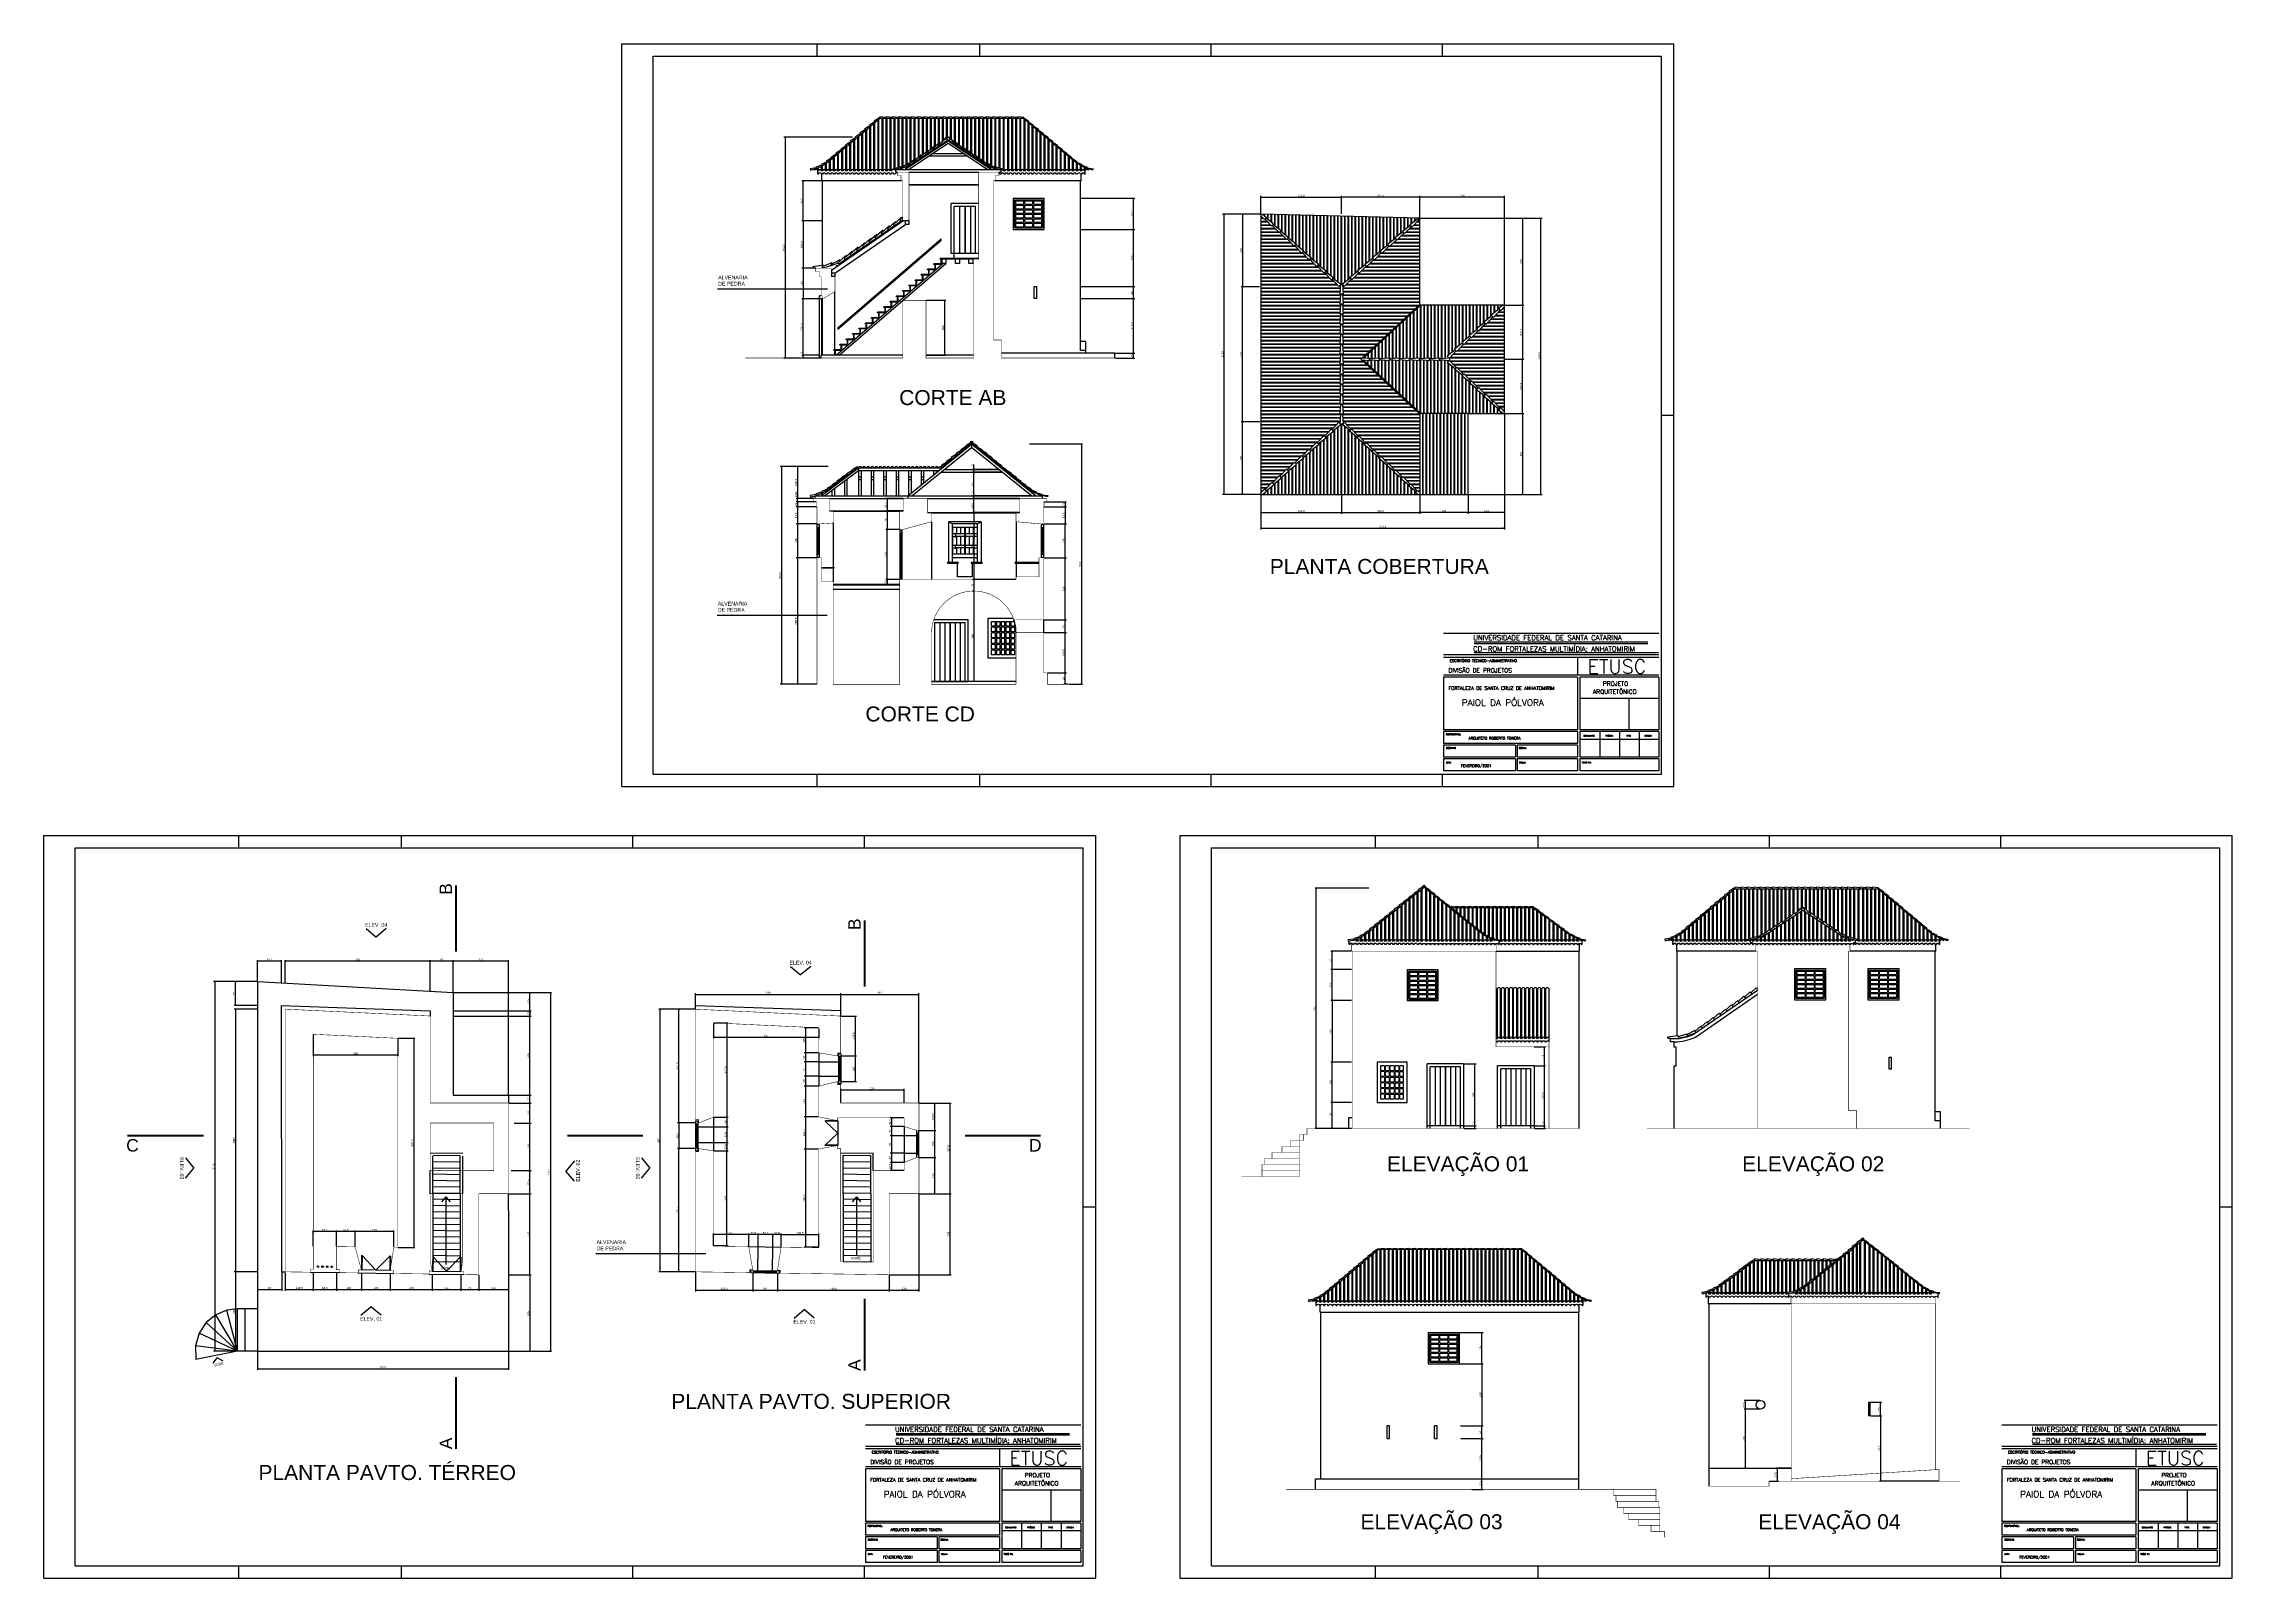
# Paper-space layout 'Layout1' of a CAD drawing. Extents: x -284 to 1466, y 219 to 1446.
# The model-space entities are those that its viewports show. They can reach past a viewport. Long polylines and large blocks are cut down to what shows.
import ezdxf

# ---------------------------------------------------------------- set-up
doc = ezdxf.new("R2010")
doc.units = 0
doc.header["$PDMODE"] = 35
doc.linetypes.add('ACAD_ISO03W100', pattern=[30, 12, -18])
doc.linetypes.add('CENTER2', pattern=[28.575, 19.05, -3.175, 3.175, -3.175])
doc.layers.get('0').update_dxf_attribs({"linetype": 'CONTINUOUS'})
doc.layers.get('DEFPOINTS').update_dxf_attribs({"linetype": 'CONTINUOUS'})
for name, color, linetype in [('COTA', 7, 'CONTINUOUS'), ('MARGEMINT', 6, 'CONTINUOUS'), ('MARGEMTEXT', 1, 'CONTINUOUS'), ('MARGEXT', 2, 'CONTINUOUS'), ('MARGINT', 6, 'CONTINUOUS'), ('PAREDE', 7, 'CONTINUOUS'), ('PAREDE_FINA', 7, 'CONTINUOUS'), ('TEXT1', 3, 'CONTINUOUS'), ('TEXT2', 6, 'CONTINUOUS')]:
    doc.layers.add(name, color=color, linetype=linetype)
doc.styles.add('ROMANS', font='romans')
doc.styles.add('TEXTO', font='ARIAL.TTF')
doc.dimstyles.new('COTA', dxfattribs={"dimtxt": 8, "dimasz": 3, "dimexe": 5, "dimexo": 2, "dimgap": 2, "dimtad": 1, "dimdec": 1, "dimdsep": 46, "dimtxsty": 'TEXTO', "dimblk1": 'DOT', "dimblk2": 'DOT', "dimsah": 1, "dimcen": 0, "dimclrd": 256, "dimclre": 256, "dimclrt": 256, "dimadec": 0, "dimazin": 0, "dimtfac": 0.6, "dimtdec": 1, "dimtmove": 0, "dimatfit": 3, "dimldrblk": 'DOT', "dimfxl": 1, "dimtolj": 1, "dimtzin": 0, "dimarcsym": 0})

# ---------------------------------------------------------------- blocks, each defined once
blk = doc.blocks.new('_DOT')
at = {"color": 0, "linetype": 'ByBlock'}
blk.add_line((-0.5, 0), (-1, 0), dxfattribs=at)
at = {"color": 0, "linetype": 'ByBlock', "const_width": 0.5}
blk.add_lwpolyline([(-0.25, 0, 1), (0.25, 0, 1)], format="xyb", close=True, dxfattribs=at)
blk = doc.blocks.new('*D1')
at = {"layer": 'COTA', "lineweight": -2}
for p, q in [((12174.9, 4900.5), (12115.5, 4900.5)), ((12088.9, 4848), (12125.5, 4848)), ((12120.5, 4851), (12120.5, 4897.5))]:
    blk.add_line(p, q, dxfattribs=at)
at = {"layer": 'DEFPOINTS', "color": 0}
for p in [(12120.5, 4900.5), (12176.9, 4900.5), (12086.9, 4848)]:
    blk.add_point(p, dxfattribs=at)
at = {"layer": 'COTA', "lineweight": -2, "xscale": 3, "yscale": 3, "zscale": 3}
for p, rotation in [((12120.5, 4900.5), 90), ((12120.5, 4848), 270)]:
    blk.add_blockref('_DOT', p, dxfattribs=dict(at, rotation=rotation))
at = {"layer": 'COTA', "insert": (12114.4, 4874.3), "char_height": 8, "attachment_point": 5, "rotation": 90, "style": 'TEXTO'}
blk.add_mtext('\\A1;52.5', dxfattribs=at)
blk = doc.blocks.new('*D2')
at = {"layer": 'COTA', "lineweight": -2}
for p, q in [((12051.1, 5136.5), (11987.8, 5136.5)), ((11992.8, 4903.5), (11992.8, 5133.5)), ((11847.9, 4900.5), (11997.8, 4900.5))]:
    blk.add_line(p, q, dxfattribs=at)
at = {"layer": 'DEFPOINTS', "color": 0}
for p in [(11992.8, 5136.5), (12053.1, 5136.5), (11845.9, 4900.5)]:
    blk.add_point(p, dxfattribs=at)
at = {"layer": 'COTA', "lineweight": -2, "xscale": 3, "yscale": 3, "zscale": 3}
for p, rotation in [((11992.8, 5136.5), 90), ((11992.8, 4900.5), 270)]:
    blk.add_blockref('_DOT', p, dxfattribs=dict(at, rotation=rotation))
at = {"layer": 'COTA', "insert": (11986.7, 5018.5), "char_height": 8, "attachment_point": 5, "rotation": 90, "style": 'TEXTO'}
blk.add_mtext('\\A1;236', dxfattribs=at)
blk = doc.blocks.new('*D3')
at = {"layer": 'COTA', "lineweight": -2}
for p, q in [((12051.1, 5171), (11987.8, 5171)), ((11992.8, 5139.5), (11992.8, 5168)), ((12051.1, 5136.5), (11987.8, 5136.5))]:
    blk.add_line(p, q, dxfattribs=at)
at = {"layer": 'DEFPOINTS', "color": 0}
for p in [(11992.8, 5171), (12053.1, 5171), (12053.1, 5136.5)]:
    blk.add_point(p, dxfattribs=at)
at = {"layer": 'COTA', "lineweight": -2, "xscale": 3, "yscale": 3, "zscale": 3}
for p, rotation in [((11992.8, 5171), 90), ((11992.8, 5136.5), 270)]:
    blk.add_blockref('_DOT', p, dxfattribs=dict(at, rotation=rotation))
at = {"layer": 'COTA', "insert": (11986.7, 5153.8), "char_height": 8, "attachment_point": 5, "rotation": 90, "style": 'TEXTO'}
blk.add_mtext('\\A1;34.5', dxfattribs=at)
blk = doc.blocks.new('*D4')
at = {"layer": 'COTA', "lineweight": -2}
for p, q in [((12493.9, 5109), (12538.1, 5109)), ((12533.1, 5106), (12533.1, 4851)), ((12764.9, 4848), (12528.1, 4848))]:
    blk.add_line(p, q, dxfattribs=at)
at = {"layer": 'DEFPOINTS', "color": 0}
for p in [(12491.9, 5109), (12533.1, 4848), (12766.9, 4848)]:
    blk.add_point(p, dxfattribs=at)
at = {"layer": 'COTA', "lineweight": -2, "xscale": 3, "yscale": 3, "zscale": 3}
for p, rotation in [((12533.1, 5109), 90), ((12533.1, 4848), 270)]:
    blk.add_blockref('_DOT', p, dxfattribs=dict(at, rotation=rotation))
at = {"layer": 'COTA', "insert": (12527, 4978.5), "char_height": 8, "attachment_point": 5, "rotation": 90, "style": 'TEXTO'}
blk.add_mtext('\\A1;261', dxfattribs=at)
blk = doc.blocks.new('*D5')
at = {"layer": 'COTA', "lineweight": -2}
for p, q in [((12493.9, 5164), (12538.1, 5164)), ((12493.9, 5109), (12538.1, 5109)), ((12533.1, 5112), (12533.1, 5161))]:
    blk.add_line(p, q, dxfattribs=at)
at = {"layer": 'DEFPOINTS', "color": 0}
for p in [(12491.9, 5164), (12533.1, 5164), (12491.9, 5109)]:
    blk.add_point(p, dxfattribs=at)
at = {"layer": 'COTA', "lineweight": -2, "xscale": 3, "yscale": 3, "zscale": 3}
for p, rotation in [((12533.1, 5164), 90), ((12533.1, 5109), 270)]:
    blk.add_blockref('_DOT', p, dxfattribs=dict(at, rotation=rotation))
at = {"layer": 'COTA', "insert": (12527.1, 5136.5), "char_height": 8, "attachment_point": 5, "rotation": 90, "style": 'TEXTO'}
blk.add_mtext('\\A1;55', dxfattribs=at)
blk = doc.blocks.new('*D33')
at = {"layer": 'COTA', "lineweight": -2}
for p, q in [((3825.8, 6776.4), (3825.8, 6904.8)), ((4043.8, 6899.8), (3828.8, 6899.8)), ((4046.8, 6366.9), (4046.8, 6904.8))]:
    blk.add_line(p, q, dxfattribs=at)
at = {"layer": 'DEFPOINTS', "color": 0}
for p in [(3825.8, 6899.8), (3825.8, 6774.4), (4046.8, 6364.9)]:
    blk.add_point(p, dxfattribs=at)
at = {"layer": 'COTA', "lineweight": -2, "xscale": 3, "yscale": 3, "zscale": 3, "rotation": 180}
blk.add_blockref('_DOT', (3825.8, 6899.8), dxfattribs=at)
at = {"layer": 'COTA', "lineweight": -2, "xscale": 3, "yscale": 3, "zscale": 3}
blk.add_blockref('_DOT', (4046.8, 6899.8), dxfattribs=at)
at = {"layer": 'COTA', "insert": (3936.3, 6905.8), "char_height": 8, "attachment_point": 5, "style": 'TEXTO'}
blk.add_mtext('\\A1;221', dxfattribs=at)
blk = doc.blocks.new('*D32')
at = {"layer": 'COTA', "lineweight": -2}
for p, q in [((3827.8, 6774.4), (4136.8, 6774.4)), ((4131.8, 6704.9), (4131.8, 6771.4)), ((3827.8, 6701.9), (4136.8, 6701.9))]:
    blk.add_line(p, q, dxfattribs=at)
at = {"layer": 'DEFPOINTS', "color": 0}
for p in [(3825.8, 6774.4), (4131.8, 6774.4), (3825.8, 6701.9)]:
    blk.add_point(p, dxfattribs=at)
at = {"layer": 'COTA', "lineweight": -2, "xscale": 3, "yscale": 3, "zscale": 3}
for p, rotation in [((4131.8, 6774.4), 90), ((4131.8, 6701.9), 270)]:
    blk.add_blockref('_DOT', p, dxfattribs=dict(at, rotation=rotation))
at = {"layer": 'COTA', "insert": (4125.7, 6738.2), "char_height": 8, "attachment_point": 5, "rotation": 90, "style": 'TEXTO'}
blk.add_mtext('\\A1;72.5', dxfattribs=at)
blk = doc.blocks.new('*D31')
at = {"layer": 'COTA', "lineweight": -2}
for p, q in [((3827.8, 6701.9), (4136.8, 6701.9)), ((3827.8, 6680.9), (4136.8, 6680.9)), ((4131.8, 6698.9), (4131.8, 6683.9))]:
    blk.add_line(p, q, dxfattribs=at)
at = {"layer": 'DEFPOINTS', "color": 0}
for p in [(3825.8, 6701.9), (3825.8, 6680.9), (4131.8, 6680.9)]:
    blk.add_point(p, dxfattribs=at)
at = {"layer": 'COTA', "lineweight": -2, "xscale": 3, "yscale": 3, "zscale": 3}
for p, rotation in [((4131.8, 6701.9), 90), ((4131.8, 6680.9), 270)]:
    blk.add_blockref('_DOT', p, dxfattribs=dict(at, rotation=rotation))
at = {"layer": 'COTA', "insert": (4125.8, 6691.4), "char_height": 8, "attachment_point": 5, "rotation": 90, "style": 'TEXTO'}
blk.add_mtext('\\A1;21', dxfattribs=at)
blk = doc.blocks.new('*D30')
at = {"layer": 'COTA', "lineweight": -2}
for p, q in [((3827.8, 6680.9), (4136.8, 6680.9)), ((4131.8, 6367.9), (4131.8, 6677.9)), ((4048.8, 6364.9), (4136.8, 6364.9))]:
    blk.add_line(p, q, dxfattribs=at)
at = {"layer": 'DEFPOINTS', "color": 0}
for p in [(3825.8, 6680.9), (4131.8, 6680.9), (4046.8, 6364.9)]:
    blk.add_point(p, dxfattribs=at)
at = {"layer": 'COTA', "lineweight": -2, "xscale": 3, "yscale": 3, "zscale": 3}
for p, rotation in [((4131.8, 6680.9), 90), ((4131.8, 6364.9), 270)]:
    blk.add_blockref('_DOT', p, dxfattribs=dict(at, rotation=rotation))
at = {"layer": 'COTA', "insert": (4125.7, 6522.9), "char_height": 8, "attachment_point": 5, "rotation": 90, "style": 'TEXTO'}
blk.add_mtext('\\A1;316', dxfattribs=at)
blk = doc.blocks.new('*D29')
at = {"layer": 'COTA', "lineweight": -2}
for p, q in [((4048.8, 6364.9), (4136.8, 6364.9)), ((4048.8, 6332.9), (4136.8, 6332.9)), ((4131.8, 6335.9), (4131.8, 6361.9))]:
    blk.add_line(p, q, dxfattribs=at)
at = {"layer": 'DEFPOINTS', "color": 0}
for p in [(4046.8, 6364.9), (4046.8, 6332.9), (4131.8, 6364.9)]:
    blk.add_point(p, dxfattribs=at)
at = {"layer": 'COTA', "lineweight": -2, "xscale": 3, "yscale": 3, "zscale": 3}
for p, rotation in [((4131.8, 6364.9), 90), ((4131.8, 6332.9), 270)]:
    blk.add_blockref('_DOT', p, dxfattribs=dict(at, rotation=rotation))
at = {"layer": 'COTA', "insert": (4125.7, 6348.9), "char_height": 8, "attachment_point": 5, "rotation": 90, "style": 'TEXTO'}
blk.add_mtext('\\A1;32', dxfattribs=at)
blk = doc.blocks.new('*D28')
at = {"layer": 'COTA', "lineweight": -2}
for p, q in [((4048.8, 6332.9), (4136.8, 6332.9)), ((4131.8, 6255.9), (4131.8, 6329.9)), ((4068.9, 6252.9), (4136.8, 6252.9))]:
    blk.add_line(p, q, dxfattribs=at)
at = {"layer": 'DEFPOINTS', "color": 0}
for p in [(4046.8, 6332.9), (4131.8, 6332.9), (4066.9, 6252.9)]:
    blk.add_point(p, dxfattribs=at)
at = {"layer": 'COTA', "lineweight": -2, "xscale": 3, "yscale": 3, "zscale": 3}
for p, rotation in [((4131.8, 6332.9), 90), ((4131.8, 6252.9), 270)]:
    blk.add_blockref('_DOT', p, dxfattribs=dict(at, rotation=rotation))
at = {"layer": 'COTA', "insert": (4125.7, 6292.9), "char_height": 8, "attachment_point": 5, "rotation": 90, "style": 'TEXTO'}
blk.add_mtext('\\A1;80', dxfattribs=at)
blk = doc.blocks.new('*D26')
at = {"layer": 'COTA', "lineweight": -2}
for p, q in [((4057.5, 6062.9), (4136.8, 6062.9)), ((4131.8, 5973.4), (4131.8, 6059.9)), ((4048.8, 5970.4), (4136.8, 5970.4))]:
    blk.add_line(p, q, dxfattribs=at)
at = {"layer": 'DEFPOINTS', "color": 0}
for p in [(4055.5, 6062.9), (4131.8, 6062.9), (4046.8, 5970.4)]:
    blk.add_point(p, dxfattribs=at)
at = {"layer": 'COTA', "lineweight": -2, "xscale": 3, "yscale": 3, "zscale": 3}
for p, rotation in [((4131.8, 6062.9), 90), ((4131.8, 5970.4), 270)]:
    blk.add_blockref('_DOT', p, dxfattribs=dict(at, rotation=rotation))
at = {"layer": 'COTA', "insert": (4125.7, 6016.7), "char_height": 8, "attachment_point": 5, "rotation": 90, "style": 'TEXTO'}
blk.add_mtext('\\A1;92.5', dxfattribs=at)
blk = doc.blocks.new('*D21')
at = {"layer": 'COTA', "lineweight": -2}
for p, q in [((3827.8, 6774.4), (4219.1, 6774.4)), ((4214.1, 6771.4), (4214.1, 5343.4)), ((4048.8, 5340.4), (4219.1, 5340.4))]:
    blk.add_line(p, q, dxfattribs=at)
at = {"layer": 'DEFPOINTS', "color": 0}
for p in [(3825.8, 6774.4), (4046.8, 5340.4), (4214.1, 5340.4)]:
    blk.add_point(p, dxfattribs=at)
at = {"layer": 'COTA', "lineweight": -2, "xscale": 3, "yscale": 3, "zscale": 3}
for p, rotation in [((4214.1, 6774.4), 90), ((4214.1, 5340.4), 270)]:
    blk.add_blockref('_DOT', p, dxfattribs=dict(at, rotation=rotation))
at = {"layer": 'COTA', "insert": (4208, 6057.4), "char_height": 8, "attachment_point": 5, "rotation": 90, "style": 'TEXTO'}
blk.add_mtext('\\A1;1434', dxfattribs=at)
blk = doc.blocks.new('*D20')
at = {"layer": 'COTA', "lineweight": -2}
for p, q in [((4048.8, 5970.4), (4136.8, 5970.4)), ((4131.8, 5649.4), (4131.8, 5967.4)), ((4048.8, 5646.4), (4136.8, 5646.4))]:
    blk.add_line(p, q, dxfattribs=at)
at = {"layer": 'DEFPOINTS', "color": 0}
for p in [(4046.8, 5970.4), (4131.8, 5970.4), (4046.8, 5646.4)]:
    blk.add_point(p, dxfattribs=at)
at = {"layer": 'COTA', "lineweight": -2, "xscale": 3, "yscale": 3, "zscale": 3}
for p, rotation in [((4131.8, 5970.4), 90), ((4131.8, 5646.4), 270)]:
    blk.add_blockref('_DOT', p, dxfattribs=dict(at, rotation=rotation))
at = {"layer": 'COTA', "insert": (4125.7, 5808.4), "char_height": 8, "attachment_point": 5, "rotation": 90, "style": 'TEXTO'}
blk.add_mtext('\\A1;324', dxfattribs=at)
blk = doc.blocks.new('*D19')
at = {"layer": 'COTA', "lineweight": -2}
for p, q in [((4048.8, 5646.4), (4136.8, 5646.4)), ((4131.8, 5643.4), (4131.8, 5343.4)), ((4048.8, 5340.4), (4136.8, 5340.4))]:
    blk.add_line(p, q, dxfattribs=at)
at = {"layer": 'DEFPOINTS', "color": 0}
for p in [(4046.8, 5646.4), (4046.8, 5340.4), (4131.8, 5340.4)]:
    blk.add_point(p, dxfattribs=at)
at = {"layer": 'COTA', "lineweight": -2, "xscale": 3, "yscale": 3, "zscale": 3}
for p, rotation in [((4131.8, 5646.4), 90), ((4131.8, 5340.4), 270)]:
    blk.add_blockref('_DOT', p, dxfattribs=dict(at, rotation=rotation))
at = {"layer": 'COTA', "insert": (4125.7, 5491.4), "char_height": 8, "attachment_point": 5, "rotation": 90, "style": 'TEXTO'}
blk.add_mtext('\\A1;306', dxfattribs=at)
blk = doc.blocks.new('*D18')
at = {"layer": 'COTA', "lineweight": -2}
for p, q in [((3043.8, 5338.4), (3043.8, 5266)), ((4046.8, 5338.4), (4046.8, 5266)), ((3046.8, 5271), (4043.8, 5271))]:
    blk.add_line(p, q, dxfattribs=at)
at = {"layer": 'DEFPOINTS', "color": 0}
for p in [(3043.8, 5340.4), (4046.8, 5340.4), (4046.8, 5271)]:
    blk.add_point(p, dxfattribs=at)
at = {"layer": 'COTA', "lineweight": -2, "xscale": 3, "yscale": 3, "zscale": 3, "rotation": 180}
blk.add_blockref('_DOT', (3043.8, 5271), dxfattribs=at)
at = {"layer": 'COTA', "lineweight": -2, "xscale": 3, "yscale": 3, "zscale": 3}
blk.add_blockref('_DOT', (4046.8, 5271), dxfattribs=at)
at = {"layer": 'COTA', "insert": (3545.3, 5277.1), "char_height": 8, "attachment_point": 5, "style": 'TEXTO'}
blk.add_mtext('\\A1;1003', dxfattribs=at)
blk = doc.blocks.new('*D14')
at = {"layer": 'COTA', "lineweight": -2}
for p, q in [((3927.8, 5642.4), (3927.8, 5582.4)), ((4046.8, 5642.6), (4046.8, 5582.4)), ((3930.8, 5587.4), (4043.8, 5587.4))]:
    blk.add_line(p, q, dxfattribs=at)
at = {"layer": 'DEFPOINTS', "color": 0}
for p in [(3927.8, 5644.4), (4046.8, 5644.6), (4046.8, 5587.4)]:
    blk.add_point(p, dxfattribs=at)
at = {"layer": 'COTA', "lineweight": -2, "xscale": 3, "yscale": 3, "zscale": 3, "rotation": 180}
blk.add_blockref('_DOT', (3927.8, 5587.4), dxfattribs=at)
at = {"layer": 'COTA', "lineweight": -2, "xscale": 3, "yscale": 3, "zscale": 3}
blk.add_blockref('_DOT', (4046.8, 5587.4), dxfattribs=at)
at = {"layer": 'COTA', "insert": (3987.3, 5593.5), "char_height": 8, "attachment_point": 5, "style": 'TEXTO'}
blk.add_mtext('\\A1;119', dxfattribs=at)
blk = doc.blocks.new('*D38')
at = {"layer": 'COTA', "lineweight": -2}
for p, q in [((3606.3, 6592), (3672.8, 6592)), ((3667.8, 6589), (3667.8, 5758.4)), ((3606.3, 5755.4), (3672.8, 5755.4))]:
    blk.add_line(p, q, dxfattribs=at)
at = {"layer": 'DEFPOINTS', "color": 0}
for p in [(3604.3, 6592), (3604.3, 5755.4), (3667.8, 5755.4)]:
    blk.add_point(p, dxfattribs=at)
at = {"layer": 'COTA', "lineweight": -2, "xscale": 3, "yscale": 3, "zscale": 3}
for p, rotation in [((3667.8, 6592), 90), ((3667.8, 5755.4), 270)]:
    blk.add_blockref('_DOT', p, dxfattribs=dict(at, rotation=rotation))
at = {"layer": 'COTA', "insert": (3661.7, 6173.7), "char_height": 8, "attachment_point": 5, "rotation": 90, "style": 'TEXTO'}
blk.add_mtext('\\A1;836.6', dxfattribs=at)
blk = doc.blocks.new('*D25')
at = {"layer": 'COTA', "lineweight": -2}
for p, q in [((3041.8, 6818.4), (2867.8, 6818.4)), ((2872.8, 6815.4), (2872.8, 5343.4)), ((3041.8, 5340.4), (2867.8, 5340.4))]:
    blk.add_line(p, q, dxfattribs=at)
at = {"layer": 'DEFPOINTS', "color": 0}
for p in [(3043.8, 6818.4), (2872.8, 5340.4), (3043.8, 5340.4)]:
    blk.add_point(p, dxfattribs=at)
at = {"layer": 'COTA', "lineweight": -2, "xscale": 3, "yscale": 3, "zscale": 3}
for p, rotation in [((2872.8, 6818.4), 90), ((2872.8, 5340.4), 270)]:
    blk.add_blockref('_DOT', p, dxfattribs=dict(at, rotation=rotation))
at = {"layer": 'COTA', "insert": (2866.7, 6079.4), "char_height": 8, "attachment_point": 5, "rotation": 90, "style": 'TEXTO'}
blk.add_mtext('\\A1;1478', dxfattribs=at)
blk = doc.blocks.new('*D23')
at = {"layer": 'COTA', "lineweight": -2}
for p, q in [((3041.8, 6708.4), (2950.5, 6708.4)), ((2955.5, 6705.4), (2955.5, 5661.4)), ((3041.8, 5658.4), (2950.5, 5658.4))]:
    blk.add_line(p, q, dxfattribs=at)
at = {"layer": 'DEFPOINTS', "color": 0}
for p in [(3043.8, 6708.4), (2955.5, 5658.4), (3043.8, 5658.4)]:
    blk.add_point(p, dxfattribs=at)
at = {"layer": 'COTA', "lineweight": -2, "xscale": 3, "yscale": 3, "zscale": 3}
for p, rotation in [((2955.5, 6708.4), 90), ((2955.5, 5658.4), 270)]:
    blk.add_blockref('_DOT', p, dxfattribs=dict(at, rotation=rotation))
at = {"layer": 'COTA', "insert": (2949.4, 6183.4), "char_height": 8, "attachment_point": 5, "rotation": 90, "style": 'TEXTO'}
blk.add_mtext('\\A1;1050', dxfattribs=at)
blk = doc.blocks.new('*D22')
at = {"layer": 'COTA', "lineweight": -2}
for p, q in [((3041.8, 5658.4), (2950.5, 5658.4)), ((2955.5, 5655.4), (2955.5, 5343.4)), ((3041.8, 5340.4), (2950.5, 5340.4))]:
    blk.add_line(p, q, dxfattribs=at)
at = {"layer": 'DEFPOINTS', "color": 0}
for p in [(3043.8, 5658.4), (2955.5, 5340.4), (3043.8, 5340.4)]:
    blk.add_point(p, dxfattribs=at)
at = {"layer": 'COTA', "lineweight": -2, "xscale": 3, "yscale": 3, "zscale": 3}
for p, rotation in [((2955.5, 5658.4), 90), ((2955.5, 5340.4), 270)]:
    blk.add_blockref('_DOT', p, dxfattribs=dict(at, rotation=rotation))
at = {"layer": 'COTA', "insert": (2949.4, 5499.4), "char_height": 8, "attachment_point": 5, "rotation": 90, "style": 'TEXTO'}
blk.add_mtext('\\A1;318', dxfattribs=at)
blk = doc.blocks.new('*D17')
at = {"layer": 'COTA', "lineweight": -2}
for p, q in [((3358.8, 5651.1), (3358.8, 5582.4)), ((3458.8, 5649.6), (3458.8, 5582.4)), ((3361.8, 5587.4), (3455.8, 5587.4))]:
    blk.add_line(p, q, dxfattribs=at)
at = {"layer": 'DEFPOINTS', "color": 0}
for p in [(3358.8, 5653.1), (3458.8, 5651.6), (3458.8, 5587.4)]:
    blk.add_point(p, dxfattribs=at)
at = {"layer": 'COTA', "lineweight": -2, "xscale": 3, "yscale": 3, "zscale": 3, "rotation": 180}
blk.add_blockref('_DOT', (3358.8, 5587.4), dxfattribs=at)
at = {"layer": 'COTA', "lineweight": -2, "xscale": 3, "yscale": 3, "zscale": 3}
blk.add_blockref('_DOT', (3458.8, 5587.4), dxfattribs=at)
at = {"layer": 'COTA', "insert": (3408.8, 5593.5), "char_height": 8, "attachment_point": 5, "style": 'TEXTO'}
blk.add_mtext('\\A1;100', dxfattribs=at)
blk = doc.blocks.new('*D16')
at = {"layer": 'COTA', "lineweight": -2}
for p, q in [((3043.8, 5657.9), (3043.8, 5582.4)), ((3140.8, 5656.4), (3140.8, 5582.4)), ((3046.8, 5587.4), (3137.8, 5587.4))]:
    blk.add_line(p, q, dxfattribs=at)
at = {"layer": 'DEFPOINTS', "color": 0}
for p in [(3043.8, 5659.9), (3140.8, 5658.4), (3140.8, 5587.4)]:
    blk.add_point(p, dxfattribs=at)
at = {"layer": 'COTA', "lineweight": -2, "xscale": 3, "yscale": 3, "zscale": 3, "rotation": 180}
blk.add_blockref('_DOT', (3043.8, 5587.4), dxfattribs=at)
at = {"layer": 'COTA', "lineweight": -2, "xscale": 3, "yscale": 3, "zscale": 3}
blk.add_blockref('_DOT', (3140.8, 5587.4), dxfattribs=at)
at = {"layer": 'COTA', "insert": (3092.3, 5593.5), "char_height": 8, "attachment_point": 5, "style": 'TEXTO'}
blk.add_mtext('\\A1;97', dxfattribs=at)
blk = doc.blocks.new('*D15')
at = {"layer": 'COTA', "lineweight": -2}
for p, q in [((3741.8, 5647.3), (3741.8, 5582.4)), ((3855.8, 5645.5), (3855.8, 5582.4)), ((3744.8, 5587.4), (3852.8, 5587.4))]:
    blk.add_line(p, q, dxfattribs=at)
at = {"layer": 'DEFPOINTS', "color": 0}
for p in [(3741.8, 5649.3), (3855.8, 5647.5), (3855.8, 5587.4)]:
    blk.add_point(p, dxfattribs=at)
at = {"layer": 'COTA', "lineweight": -2, "xscale": 3, "yscale": 3, "zscale": 3, "rotation": 180}
blk.add_blockref('_DOT', (3741.8, 5587.4), dxfattribs=at)
at = {"layer": 'COTA', "lineweight": -2, "xscale": 3, "yscale": 3, "zscale": 3}
blk.add_blockref('_DOT', (3855.8, 5587.4), dxfattribs=at)
at = {"layer": 'COTA', "insert": (3798.8, 5593.4), "char_height": 8, "attachment_point": 5, "style": 'TEXTO'}
blk.add_mtext('\\A1;114', dxfattribs=at)
blk = doc.blocks.new('*D13')
at = {"layer": 'COTA', "lineweight": -2}
for p, q in [((3855.8, 5643.5), (3855.8, 5582.4)), ((3927.8, 5644.4), (3927.8, 5582.4)), ((3858.8, 5587.4), (3924.8, 5587.4))]:
    blk.add_line(p, q, dxfattribs=at)
at = {"layer": 'DEFPOINTS', "color": 0}
for p in [(3855.8, 5645.5), (3927.8, 5646.4), (3927.8, 5587.4)]:
    blk.add_point(p, dxfattribs=at)
at = {"layer": 'COTA', "lineweight": -2, "xscale": 3, "yscale": 3, "zscale": 3, "rotation": 180}
blk.add_blockref('_DOT', (3855.8, 5587.4), dxfattribs=at)
at = {"layer": 'COTA', "lineweight": -2, "xscale": 3, "yscale": 3, "zscale": 3}
blk.add_blockref('_DOT', (3927.8, 5587.4), dxfattribs=at)
at = {"layer": 'COTA', "insert": (3891.8, 5593.4), "char_height": 8, "attachment_point": 5, "style": 'TEXTO'}
blk.add_mtext('\\A1;72', dxfattribs=at)
blk = doc.blocks.new('*D12')
at = {"layer": 'COTA', "lineweight": -2}
for p, q in [((3573.8, 5647.8), (3573.8, 5582.4)), ((3741.8, 5645.3), (3741.8, 5582.4)), ((3576.8, 5587.4), (3738.8, 5587.4))]:
    blk.add_line(p, q, dxfattribs=at)
at = {"layer": 'DEFPOINTS', "color": 0}
for p in [(3573.8, 5649.8), (3741.8, 5647.3), (3741.8, 5587.4)]:
    blk.add_point(p, dxfattribs=at)
at = {"layer": 'COTA', "lineweight": -2, "xscale": 3, "yscale": 3, "zscale": 3, "rotation": 180}
blk.add_blockref('_DOT', (3573.8, 5587.4), dxfattribs=at)
at = {"layer": 'COTA', "lineweight": -2, "xscale": 3, "yscale": 3, "zscale": 3}
blk.add_blockref('_DOT', (3741.8, 5587.4), dxfattribs=at)
at = {"layer": 'COTA', "insert": (3657.8, 5593.5), "char_height": 8, "attachment_point": 5, "style": 'TEXTO'}
blk.add_mtext('\\A1;168', dxfattribs=at)
blk = doc.blocks.new('*D11')
at = {"layer": 'COTA', "lineweight": -2}
for p, q in [((3433.3, 5760), (3433.3, 5824.1)), ((3585.3, 5819.1), (3436.3, 5819.1)), ((3588.3, 5757.6), (3588.3, 5824.1))]:
    blk.add_line(p, q, dxfattribs=at)
at = {"layer": 'DEFPOINTS', "color": 0}
for p in [(3433.3, 5819.1), (3433.3, 5758), (3588.3, 5755.6)]:
    blk.add_point(p, dxfattribs=at)
at = {"layer": 'COTA', "lineweight": -2, "xscale": 3, "yscale": 3, "zscale": 3, "rotation": 180}
blk.add_blockref('_DOT', (3433.3, 5819.1), dxfattribs=at)
at = {"layer": 'COTA', "lineweight": -2, "xscale": 3, "yscale": 3, "zscale": 3}
blk.add_blockref('_DOT', (3588.3, 5819.1), dxfattribs=at)
at = {"layer": 'COTA', "insert": (3510.8, 5825.2), "char_height": 8, "attachment_point": 5, "style": 'TEXTO'}
blk.add_mtext('\\A1;155', dxfattribs=at)
blk = doc.blocks.new('*D10')
at = {"layer": 'COTA', "lineweight": -2}
for p, q in [((3358.8, 5761.1), (3358.8, 5824.1)), ((3430.3, 5819.1), (3361.8, 5819.1)), ((3433.3, 5760), (3433.3, 5824.1))]:
    blk.add_line(p, q, dxfattribs=at)
at = {"layer": 'DEFPOINTS', "color": 0}
for p in [(3358.8, 5819.1), (3358.8, 5759.1), (3433.3, 5758)]:
    blk.add_point(p, dxfattribs=at)
at = {"layer": 'COTA', "lineweight": -2, "xscale": 3, "yscale": 3, "zscale": 3, "rotation": 180}
blk.add_blockref('_DOT', (3358.8, 5819.1), dxfattribs=at)
at = {"layer": 'COTA', "lineweight": -2, "xscale": 3, "yscale": 3, "zscale": 3}
blk.add_blockref('_DOT', (3433.3, 5819.1), dxfattribs=at)
at = {"layer": 'COTA', "insert": (3396.1, 5825.2), "char_height": 8, "attachment_point": 5, "style": 'TEXTO'}
blk.add_mtext('\\A1;74.5', dxfattribs=at)
blk = doc.blocks.new('*D9')
at = {"layer": 'COTA', "lineweight": -2}
for p, q in [((3266.3, 5761.1), (3266.3, 5824.1)), ((3355.8, 5819.1), (3269.3, 5819.1)), ((3358.8, 5761.1), (3358.8, 5824.1))]:
    blk.add_line(p, q, dxfattribs=at)
at = {"layer": 'DEFPOINTS', "color": 0}
for p in [(3266.3, 5819.1), (3266.3, 5759.1), (3358.8, 5759.1)]:
    blk.add_point(p, dxfattribs=at)
at = {"layer": 'COTA', "lineweight": -2, "xscale": 3, "yscale": 3, "zscale": 3, "rotation": 180}
blk.add_blockref('_DOT', (3266.3, 5819.1), dxfattribs=at)
at = {"layer": 'COTA', "lineweight": -2, "xscale": 3, "yscale": 3, "zscale": 3}
blk.add_blockref('_DOT', (3358.8, 5819.1), dxfattribs=at)
at = {"layer": 'COTA', "insert": (3312.6, 5825.2), "char_height": 8, "attachment_point": 5, "style": 'TEXTO'}
blk.add_mtext('\\A1;92.5', dxfattribs=at)
blk = doc.blocks.new('*D8')
at = {"layer": 'COTA', "lineweight": -2}
for p, q in [((3458.8, 5651.6), (3458.8, 5582.4)), ((3573.8, 5649.8), (3573.8, 5582.4)), ((3461.8, 5587.4), (3570.8, 5587.4))]:
    blk.add_line(p, q, dxfattribs=at)
at = {"layer": 'DEFPOINTS', "color": 0}
for p in [(3458.8, 5653.6), (3573.8, 5651.8), (3573.8, 5587.4)]:
    blk.add_point(p, dxfattribs=at)
at = {"layer": 'COTA', "lineweight": -2, "xscale": 3, "yscale": 3, "zscale": 3, "rotation": 180}
blk.add_blockref('_DOT', (3458.8, 5587.4), dxfattribs=at)
at = {"layer": 'COTA', "lineweight": -2, "xscale": 3, "yscale": 3, "zscale": 3}
blk.add_blockref('_DOT', (3573.8, 5587.4), dxfattribs=at)
at = {"layer": 'COTA', "insert": (3516.3, 5593.5), "char_height": 8, "attachment_point": 5, "style": 'TEXTO'}
blk.add_mtext('\\A1;115', dxfattribs=at)
blk = doc.blocks.new('*D7')
at = {"layer": 'COTA', "lineweight": -2}
for p, q in [((3266.3, 5652.5), (3266.3, 5582.4)), ((3358.8, 5653.1), (3358.8, 5582.4)), ((3269.3, 5587.4), (3355.8, 5587.4))]:
    blk.add_line(p, q, dxfattribs=at)
at = {"layer": 'DEFPOINTS', "color": 0}
for p in [(3266.3, 5654.5), (3358.8, 5655.1), (3358.8, 5587.4)]:
    blk.add_point(p, dxfattribs=at)
at = {"layer": 'COTA', "lineweight": -2, "xscale": 3, "yscale": 3, "zscale": 3, "rotation": 180}
blk.add_blockref('_DOT', (3266.3, 5587.4), dxfattribs=at)
at = {"layer": 'COTA', "lineweight": -2, "xscale": 3, "yscale": 3, "zscale": 3}
blk.add_blockref('_DOT', (3358.8, 5587.4), dxfattribs=at)
at = {"layer": 'COTA', "insert": (3312.6, 5593.5), "char_height": 8, "attachment_point": 5, "style": 'TEXTO'}
blk.add_mtext('\\A1;92.5', dxfattribs=at)
blk = doc.blocks.new('*D6')
at = {"layer": 'COTA', "lineweight": -2}
for p, q in [((3153.8, 5654.3), (3153.8, 5582.4)), ((3266.3, 5650.5), (3266.3, 5582.4)), ((3156.8, 5587.4), (3263.3, 5587.4))]:
    blk.add_line(p, q, dxfattribs=at)
at = {"layer": 'DEFPOINTS', "color": 0}
for p in [(3153.8, 5656.3), (3266.3, 5652.5), (3266.3, 5587.4)]:
    blk.add_point(p, dxfattribs=at)
at = {"layer": 'COTA', "lineweight": -2, "xscale": 3, "yscale": 3, "zscale": 3, "rotation": 180}
blk.add_blockref('_DOT', (3153.8, 5587.4), dxfattribs=at)
at = {"layer": 'COTA', "lineweight": -2, "xscale": 3, "yscale": 3, "zscale": 3}
blk.add_blockref('_DOT', (3266.3, 5587.4), dxfattribs=at)
at = {"layer": 'COTA', "insert": (3210.1, 5593.5), "char_height": 8, "attachment_point": 5, "style": 'TEXTO'}
blk.add_mtext('\\A1;112.5', dxfattribs=at)
blk = doc.blocks.new('*D37')
at = {"layer": 'COTA', "lineweight": -2}
for p, q in [((3266.3, 6606), (3266.3, 6520.8)), ((3604.3, 6590), (3604.3, 6520.8)), ((3269.3, 6525.8), (3601.3, 6525.8))]:
    blk.add_line(p, q, dxfattribs=at)
at = {"layer": 'DEFPOINTS', "color": 0}
for p in [(3266.3, 6608), (3604.3, 6592), (3604.3, 6525.8)]:
    blk.add_point(p, dxfattribs=at)
at = {"layer": 'COTA', "lineweight": -2, "xscale": 3, "yscale": 3, "zscale": 3, "rotation": 180}
blk.add_blockref('_DOT', (3266.3, 6525.8), dxfattribs=at)
at = {"layer": 'COTA', "lineweight": -2, "xscale": 3, "yscale": 3, "zscale": 3}
blk.add_blockref('_DOT', (3604.3, 6525.8), dxfattribs=at)
at = {"layer": 'COTA', "insert": (3435.3, 6531.9), "char_height": 8, "attachment_point": 5, "style": 'TEXTO'}
blk.add_mtext('\\A1;338', dxfattribs=at)
blk = doc.blocks.new('*D36')
at = {"layer": 'COTA', "lineweight": -2}
for p, q in [((3043.8, 6820.4), (3043.8, 6904.8)), ((3136.3, 6899.8), (3046.8, 6899.8)), ((3139.3, 6815.1), (3139.3, 6904.8))]:
    blk.add_line(p, q, dxfattribs=at)
at = {"layer": 'DEFPOINTS', "color": 0}
for p in [(3043.8, 6899.8), (3043.8, 6818.4), (3139.3, 6813.1)]:
    blk.add_point(p, dxfattribs=at)
at = {"layer": 'COTA', "lineweight": -2, "xscale": 3, "yscale": 3, "zscale": 3, "rotation": 180}
blk.add_blockref('_DOT', (3043.8, 6899.8), dxfattribs=at)
at = {"layer": 'COTA', "lineweight": -2, "xscale": 3, "yscale": 3, "zscale": 3}
blk.add_blockref('_DOT', (3139.3, 6899.8), dxfattribs=at)
at = {"layer": 'COTA', "insert": (3091.6, 6905.9), "char_height": 8, "attachment_point": 5, "style": 'TEXTO'}
blk.add_mtext('\\A1;95.5', dxfattribs=at)
blk = doc.blocks.new('*D35')
at = {"layer": 'COTA', "lineweight": -2}
for p, q in [((3153.8, 6814.3), (3153.8, 6904.8)), ((3730.8, 6899.8), (3156.8, 6899.8)), ((3733.8, 6781.6), (3733.8, 6904.8))]:
    blk.add_line(p, q, dxfattribs=at)
at = {"layer": 'DEFPOINTS', "color": 0}
for p in [(3153.8, 6899.8), (3153.8, 6812.3), (3733.8, 6779.6)]:
    blk.add_point(p, dxfattribs=at)
at = {"layer": 'COTA', "lineweight": -2, "xscale": 3, "yscale": 3, "zscale": 3, "rotation": 180}
blk.add_blockref('_DOT', (3153.8, 6899.8), dxfattribs=at)
at = {"layer": 'COTA', "lineweight": -2, "xscale": 3, "yscale": 3, "zscale": 3}
blk.add_blockref('_DOT', (3733.8, 6899.8), dxfattribs=at)
at = {"layer": 'COTA', "insert": (3443.8, 6905.9), "char_height": 8, "attachment_point": 5, "style": 'TEXTO'}
blk.add_mtext('\\A1;580', dxfattribs=at)
blk = doc.blocks.new('*D34')
at = {"layer": 'COTA', "lineweight": -2}
for p, q in [((3733.8, 6781.6), (3733.8, 6904.8)), ((3822.8, 6899.8), (3736.8, 6899.8)), ((3825.8, 6776.4), (3825.8, 6904.8))]:
    blk.add_line(p, q, dxfattribs=at)
at = {"layer": 'DEFPOINTS', "color": 0}
for p in [(3733.8, 6899.8), (3733.8, 6779.6), (3825.8, 6774.4)]:
    blk.add_point(p, dxfattribs=at)
at = {"layer": 'COTA', "lineweight": -2, "xscale": 3, "yscale": 3, "zscale": 3, "rotation": 180}
blk.add_blockref('_DOT', (3733.8, 6899.8), dxfattribs=at)
at = {"layer": 'COTA', "lineweight": -2, "xscale": 3, "yscale": 3, "zscale": 3}
blk.add_blockref('_DOT', (3825.8, 6899.8), dxfattribs=at)
at = {"layer": 'COTA', "insert": (3779.8, 6905.9), "char_height": 8, "attachment_point": 5, "style": 'TEXTO'}
blk.add_mtext('\\A1;92', dxfattribs=at)
blk = doc.blocks.new('*D24')
at = {"layer": 'COTA', "lineweight": -2}
for p, q in [((3041.8, 6818.4), (2950.5, 6818.4)), ((2955.5, 6725.4), (2955.5, 6815.4)), ((3041.8, 6722.4), (2950.5, 6722.4))]:
    blk.add_line(p, q, dxfattribs=at)
at = {"layer": 'DEFPOINTS', "color": 0}
for p in [(2955.5, 6818.4), (3043.8, 6818.4), (3043.8, 6722.4)]:
    blk.add_point(p, dxfattribs=at)
at = {"layer": 'COTA', "lineweight": -2, "xscale": 3, "yscale": 3, "zscale": 3}
for p, rotation in [((2955.5, 6818.4), 90), ((2955.5, 6722.4), 270)]:
    blk.add_blockref('_DOT', p, dxfattribs=dict(at, rotation=rotation))
at = {"layer": 'COTA', "insert": (2949.4, 6770.4), "char_height": 8, "attachment_point": 5, "rotation": 90, "style": 'TEXTO'}
blk.add_mtext('\\A1;96', dxfattribs=at)
blk = doc.blocks.new('*D96')
at = {"layer": 'COTA', "lineweight": -2}
for p, q in [((5820, 228.3), (5820, -231.5)), ((4846.8, -95.7), (4846.8, -231.5)), ((4849.8, -226.5), (5817, -226.5))]:
    blk.add_line(p, q, dxfattribs=at)
at = {"layer": 'DEFPOINTS', "color": 0}
for p in [(5820, 230.3), (4846.8, -93.7), (5820, -226.5)]:
    blk.add_point(p, dxfattribs=at)
at = {"layer": 'COTA', "lineweight": -2, "xscale": 3, "yscale": 3, "zscale": 3, "rotation": 180}
blk.add_blockref('_DOT', (4846.8, -226.5), dxfattribs=at)
at = {"layer": 'COTA', "lineweight": -2, "xscale": 3, "yscale": 3, "zscale": 3}
blk.add_blockref('_DOT', (5820, -226.5), dxfattribs=at)
at = {"layer": 'COTA', "insert": (5333.4, -220.4), "char_height": 8, "attachment_point": 5, "style": 'TEXTO'}
blk.add_mtext('\\A1;973.3', dxfattribs=at)
blk = doc.blocks.new('*D92')
at = {"layer": 'COTA', "lineweight": -2}
for p, q in [((5484, 1012.8), (5971.2, 1012.8)), ((5966.2, -88.7), (5966.2, 1009.8)), ((5678, -91.7), (5971.2, -91.7))]:
    blk.add_line(p, q, dxfattribs=at)
at = {"layer": 'DEFPOINTS', "color": 0}
for p in [(5482, 1012.8), (5966.2, 1012.8), (5676, -91.7)]:
    blk.add_point(p, dxfattribs=at)
at = {"layer": 'COTA', "lineweight": -2, "xscale": 3, "yscale": 3, "zscale": 3}
for p, rotation in [((5966.2, 1012.8), 90), ((5966.2, -91.7), 270)]:
    blk.add_blockref('_DOT', p, dxfattribs=dict(at, rotation=rotation))
at = {"layer": 'COTA', "insert": (5960.1, 460.5), "char_height": 8, "attachment_point": 5, "rotation": 90, "style": 'TEXTO'}
blk.add_mtext('\\A1;1104.5', dxfattribs=at)
blk = doc.blocks.new('*D91')
at = {"layer": 'COTA', "lineweight": -2}
for p, q in [((5820, 230.3), (5820, -169)), ((5676, -93.7), (5676, -169)), ((5817, -164), (5679, -164))]:
    blk.add_line(p, q, dxfattribs=at)
at = {"layer": 'DEFPOINTS', "color": 0}
for p in [(5820, 232.3), (5676, -91.7), (5676, -164)]:
    blk.add_point(p, dxfattribs=at)
at = {"layer": 'COTA', "lineweight": -2, "xscale": 3, "yscale": 3, "zscale": 3, "rotation": 180}
blk.add_blockref('_DOT', (5676, -164), dxfattribs=at)
at = {"layer": 'COTA', "lineweight": -2, "xscale": 3, "yscale": 3, "zscale": 3}
blk.add_blockref('_DOT', (5820, -164), dxfattribs=at)
at = {"layer": 'COTA', "insert": (5748, -158), "char_height": 8, "attachment_point": 5, "style": 'TEXTO'}
blk.add_mtext('\\A1;144', dxfattribs=at)
blk = doc.blocks.new('*D90')
at = {"layer": 'COTA', "lineweight": -2}
for p, q in [((5822, 232.3), (5897.9, 232.3)), ((5892.9, 229.3), (5892.9, -88.7)), ((5678, -91.7), (5897.9, -91.7))]:
    blk.add_line(p, q, dxfattribs=at)
at = {"layer": 'DEFPOINTS', "color": 0}
for p in [(5820, 232.3), (5676, -91.7), (5892.9, -91.7)]:
    blk.add_point(p, dxfattribs=at)
at = {"layer": 'COTA', "lineweight": -2, "xscale": 3, "yscale": 3, "zscale": 3}
for p, rotation in [((5892.9, 232.3), 90), ((5892.9, -91.7), 270)]:
    blk.add_blockref('_DOT', p, dxfattribs=dict(at, rotation=rotation))
at = {"layer": 'COTA', "insert": (5886.8, 70.3), "char_height": 8, "attachment_point": 5, "rotation": 90, "style": 'TEXTO'}
blk.add_mtext('\\A1;324', dxfattribs=at)
blk = doc.blocks.new('*D81')
at = {"layer": 'COTA', "lineweight": -2}
for p, q in [((4842.8, 198.3), (4768.2, 198.3)), ((4773.2, -88.7), (4773.2, 195.3)), ((4842.8, -91.7), (4768.2, -91.7))]:
    blk.add_line(p, q, dxfattribs=at)
at = {"layer": 'DEFPOINTS', "color": 0}
for p in [(4773.2, 198.3), (4844.8, 198.3), (4844.8, -91.7)]:
    blk.add_point(p, dxfattribs=at)
at = {"layer": 'COTA', "lineweight": -2, "xscale": 3, "yscale": 3, "zscale": 3}
for p, rotation in [((4773.2, 198.3), 90), ((4773.2, -91.7), 270)]:
    blk.add_blockref('_DOT', p, dxfattribs=dict(at, rotation=rotation))
at = {"layer": 'COTA', "insert": (4767.1, 53.3), "char_height": 8, "attachment_point": 5, "rotation": 90, "style": 'TEXTO'}
blk.add_mtext('\\A1;290', dxfattribs=at)
blk = doc.blocks.new('*D80')
at = {"layer": 'COTA', "lineweight": -2}
for p, q in [((4844.8, 1028.3), (4693.5, 1028.3)), ((4698.5, 1025.3), (4698.5, -88.7)), ((4844.8, -91.7), (4693.5, -91.7))]:
    blk.add_line(p, q, dxfattribs=at)
at = {"layer": 'DEFPOINTS', "color": 0}
for p in [(4846.8, 1028.3), (4698.5, -91.7), (4846.8, -91.7)]:
    blk.add_point(p, dxfattribs=at)
at = {"layer": 'COTA', "lineweight": -2, "xscale": 3, "yscale": 3, "zscale": 3}
for p, rotation in [((4698.5, 1028.3), 90), ((4698.5, -91.7), 270)]:
    blk.add_blockref('_DOT', p, dxfattribs=dict(at, rotation=rotation))
at = {"layer": 'COTA', "insert": (4692.4, 468.3), "char_height": 8, "attachment_point": 5, "rotation": 90, "style": 'TEXTO'}
blk.add_mtext('\\A1;1120', dxfattribs=at)
blk = doc.blocks.new('*D79')
at = {"layer": 'COTA', "lineweight": -2}
for p, q in [((5687.5, 5968.4), (5687.5, 5580.2)), ((5568.5, 5644.4), (5568.5, 5580.2)), ((5571.5, 5585.2), (5684.5, 5585.2))]:
    blk.add_line(p, q, dxfattribs=at)
at = {"layer": 'DEFPOINTS', "color": 0}
for p in [(5687.5, 5970.4), (5568.5, 5646.4), (5687.5, 5585.2)]:
    blk.add_point(p, dxfattribs=at)
at = {"layer": 'COTA', "lineweight": -2, "xscale": 3, "yscale": 3, "zscale": 3, "rotation": 180}
blk.add_blockref('_DOT', (5568.5, 5585.2), dxfattribs=at)
at = {"layer": 'COTA', "lineweight": -2, "xscale": 3, "yscale": 3, "zscale": 3}
blk.add_blockref('_DOT', (5687.5, 5585.2), dxfattribs=at)
at = {"layer": 'COTA', "insert": (5628, 5591.3), "char_height": 8, "attachment_point": 5, "style": 'TEXTO'}
blk.add_mtext('\\A1;119', dxfattribs=at)
blk = doc.blocks.new('*D78')
at = {"layer": 'COTA', "lineweight": -2}
for p, q in [((5689.5, 5970.4), (5816.2, 5970.4)), ((5811.2, 5967.4), (5811.2, 5649.4)), ((5570.5, 5646.4), (5816.2, 5646.4))]:
    blk.add_line(p, q, dxfattribs=at)
at = {"layer": 'DEFPOINTS', "color": 0}
for p in [(5687.5, 5970.4), (5568.5, 5646.4), (5811.2, 5646.4)]:
    blk.add_point(p, dxfattribs=at)
at = {"layer": 'COTA', "lineweight": -2, "xscale": 3, "yscale": 3, "zscale": 3}
for p, rotation in [((5811.2, 5970.4), 90), ((5811.2, 5646.4), 270)]:
    blk.add_blockref('_DOT', p, dxfattribs=dict(at, rotation=rotation))
at = {"layer": 'COTA', "insert": (5805.1, 5808.4), "char_height": 8, "attachment_point": 5, "rotation": 90, "style": 'TEXTO'}
blk.add_mtext('\\A1;324', dxfattribs=at)
blk = doc.blocks.new('*D67')
at = {"layer": 'COTA', "lineweight": -2}
for p, q in [((5284.9, 6149.2), (5228.6, 6149.2)), ((5233.6, 6146.2), (5233.6, 5759.8)), ((5284.9, 5756.8), (5228.6, 5756.8))]:
    blk.add_line(p, q, dxfattribs=at)
at = {"layer": 'DEFPOINTS', "color": 0}
for p in [(5286.9, 6149.2), (5233.6, 5756.8), (5286.9, 5756.8)]:
    blk.add_point(p, dxfattribs=at)
at = {"layer": 'COTA', "lineweight": -2, "xscale": 3, "yscale": 3, "zscale": 3}
for p, rotation in [((5233.6, 6149.2), 90), ((5233.6, 5756.8), 270)]:
    blk.add_blockref('_DOT', p, dxfattribs=dict(at, rotation=rotation))
at = {"layer": 'COTA', "insert": (5227.5, 5953), "char_height": 8, "attachment_point": 5, "rotation": 90, "style": 'TEXTO'}
blk.add_mtext('\\A1;392.5', dxfattribs=at)
blk = doc.blocks.new('*D51')
at = {"layer": 'COTA', "lineweight": -2}
for p, q in [((4867.9, 6142.2), (4924.2, 6142.2)), ((4919.2, 5766.2), (4919.2, 6139.2)), ((4867.9, 5763.2), (4924.2, 5763.2))]:
    blk.add_line(p, q, dxfattribs=at)
at = {"layer": 'DEFPOINTS', "color": 0}
for p in [(4865.9, 6142.2), (4919.2, 6142.2), (4865.9, 5763.2)]:
    blk.add_point(p, dxfattribs=at)
at = {"layer": 'COTA', "lineweight": -2, "xscale": 3, "yscale": 3, "zscale": 3}
for p, rotation in [((4919.2, 6142.2), 90), ((4919.2, 5763.2), 270)]:
    blk.add_blockref('_DOT', p, dxfattribs=dict(at, rotation=rotation))
at = {"layer": 'COTA', "insert": (4913.1, 5952.7), "char_height": 8, "attachment_point": 5, "rotation": 90, "style": 'TEXTO'}
blk.add_mtext('\\A1;379', dxfattribs=at)
blk = doc.blocks.new('*D49')
at = {"layer": 'COTA', "lineweight": -2}
for p, q in [((4790.5, 6150.8), (4722.4, 6150.8)), ((4727.4, 5661.3), (4727.4, 6147.8)), ((4792.5, 5658.3), (4722.4, 5658.3))]:
    blk.add_line(p, q, dxfattribs=at)
at = {"layer": 'DEFPOINTS', "color": 0}
for p in [(4727.4, 6150.8), (4792.5, 6150.8), (4794.5, 5658.3)]:
    blk.add_point(p, dxfattribs=at)
at = {"layer": 'COTA', "lineweight": -2, "xscale": 3, "yscale": 3, "zscale": 3}
for p, rotation in [((4727.4, 6150.8), 90), ((4727.4, 5658.3), 270)]:
    blk.add_blockref('_DOT', p, dxfattribs=dict(at, rotation=rotation))
at = {"layer": 'COTA', "insert": (4721.3, 5904.5), "char_height": 8, "attachment_point": 5, "rotation": 90, "style": 'TEXTO'}
blk.add_mtext('\\A1;492.5', dxfattribs=at)
blk = doc.blocks.new('*D48')
at = {"layer": 'COTA', "lineweight": -2}
for p, q in [((4792.5, 6708.3), (4648.1, 6708.3)), ((4653.1, 5661.3), (4653.1, 6705.3)), ((4792.5, 5658.3), (4648.1, 5658.3))]:
    blk.add_line(p, q, dxfattribs=at)
at = {"layer": 'DEFPOINTS', "color": 0}
for p in [(4653.1, 6708.3), (4794.5, 6708.3), (4794.5, 5658.3)]:
    blk.add_point(p, dxfattribs=at)
at = {"layer": 'COTA', "lineweight": -2, "xscale": 3, "yscale": 3, "zscale": 3}
for p, rotation in [((4653.1, 6708.3), 90), ((4653.1, 5658.3), 270)]:
    blk.add_blockref('_DOT', p, dxfattribs=dict(at, rotation=rotation))
at = {"layer": 'COTA', "insert": (4647, 6183.3), "char_height": 8, "attachment_point": 5, "rotation": 90, "style": 'TEXTO'}
blk.add_mtext('\\A1;1050', dxfattribs=at)
blk = doc.blocks.new('*D46')
at = {"layer": 'COTA', "lineweight": -2}
for p, q in [((5136.4, 5759.1), (5136.4, 5812.1)), ((5139.4, 5807.1), (5283.9, 5807.1)), ((5286.9, 5756.8), (5286.9, 5812.1))]:
    blk.add_line(p, q, dxfattribs=at)
at = {"layer": 'DEFPOINTS', "color": 0}
for p in [(5286.9, 5807.1), (5136.4, 5757.1), (5286.9, 5754.8)]:
    blk.add_point(p, dxfattribs=at)
at = {"layer": 'COTA', "lineweight": -2, "xscale": 3, "yscale": 3, "zscale": 3, "rotation": 180}
blk.add_blockref('_DOT', (5136.4, 5807.1), dxfattribs=at)
at = {"layer": 'COTA', "lineweight": -2, "xscale": 3, "yscale": 3, "zscale": 3}
blk.add_blockref('_DOT', (5286.9, 5807.1), dxfattribs=at)
at = {"layer": 'COTA', "insert": (5211.6, 5813.2), "char_height": 8, "attachment_point": 5, "style": 'TEXTO'}
blk.add_mtext('\\A1;150.5', dxfattribs=at)
blk = doc.blocks.new('*D41')
at = {"layer": 'COTA', "lineweight": -2}
for p, q in [((5122, 5649.3), (5122, 5580.2)), ((5568.5, 5644.4), (5568.5, 5580.2)), ((5125, 5585.2), (5565.5, 5585.2))]:
    blk.add_line(p, q, dxfattribs=at)
at = {"layer": 'DEFPOINTS', "color": 0}
for p in [(5122, 5651.3), (5568.5, 5646.4), (5568.5, 5585.2)]:
    blk.add_point(p, dxfattribs=at)
at = {"layer": 'COTA', "lineweight": -2, "xscale": 3, "yscale": 3, "zscale": 3, "rotation": 180}
blk.add_blockref('_DOT', (5122, 5585.2), dxfattribs=at)
at = {"layer": 'COTA', "lineweight": -2, "xscale": 3, "yscale": 3, "zscale": 3}
blk.add_blockref('_DOT', (5568.5, 5585.2), dxfattribs=at)
at = {"layer": 'COTA', "insert": (5345.3, 5591.3), "char_height": 8, "attachment_point": 5, "style": 'TEXTO'}
blk.add_mtext('\\A1;446.5', dxfattribs=at)
blk = doc.blocks.new('*D45')
at = {"layer": 'COTA', "lineweight": -2}
for p, q in [((5103.9, 5759.5), (5103.9, 5812.1)), ((5133.4, 5807.1), (5106.9, 5807.1)), ((5136.4, 5759.1), (5136.4, 5812.1))]:
    blk.add_line(p, q, dxfattribs=at)
at = {"layer": 'DEFPOINTS', "color": 0}
for p in [(5103.9, 5807.1), (5103.9, 5757.5), (5136.4, 5757.1)]:
    blk.add_point(p, dxfattribs=at)
at = {"layer": 'COTA', "lineweight": -2, "xscale": 3, "yscale": 3, "zscale": 3, "rotation": 180}
blk.add_blockref('_DOT', (5103.9, 5807.1), dxfattribs=at)
at = {"layer": 'COTA', "lineweight": -2, "xscale": 3, "yscale": 3, "zscale": 3}
blk.add_blockref('_DOT', (5136.4, 5807.1), dxfattribs=at)
at = {"layer": 'COTA', "insert": (5120.1, 5813.2), "char_height": 8, "attachment_point": 5, "style": 'TEXTO'}
blk.add_mtext('\\A1;32.5', dxfattribs=at)
blk = doc.blocks.new('*D44')
at = {"layer": 'COTA', "lineweight": -2}
for p, q in [((5044.4, 5760.5), (5044.4, 5812.1)), ((5100.9, 5807.1), (5047.4, 5807.1)), ((5103.9, 5759.5), (5103.9, 5812.1))]:
    blk.add_line(p, q, dxfattribs=at)
at = {"layer": 'DEFPOINTS', "color": 0}
for p in [(5044.4, 5807.1), (5044.4, 5758.5), (5103.9, 5757.5)]:
    blk.add_point(p, dxfattribs=at)
at = {"layer": 'COTA', "lineweight": -2, "xscale": 3, "yscale": 3, "zscale": 3, "rotation": 180}
blk.add_blockref('_DOT', (5044.4, 5807.1), dxfattribs=at)
at = {"layer": 'COTA', "lineweight": -2, "xscale": 3, "yscale": 3, "zscale": 3}
blk.add_blockref('_DOT', (5103.9, 5807.1), dxfattribs=at)
at = {"layer": 'COTA', "insert": (5074.1, 5813.2), "char_height": 8, "attachment_point": 5, "style": 'TEXTO'}
blk.add_mtext('\\A1;59.5', dxfattribs=at)
blk = doc.blocks.new('*D43')
at = {"layer": 'COTA', "lineweight": -2}
for p, q in [((5006.9, 5761), (5006.9, 5812.1)), ((5041.4, 5807.1), (5009.9, 5807.1)), ((5044.4, 5760.5), (5044.4, 5812.1))]:
    blk.add_line(p, q, dxfattribs=at)
at = {"layer": 'DEFPOINTS', "color": 0}
for p in [(5006.9, 5807.1), (5006.9, 5759), (5044.4, 5758.5)]:
    blk.add_point(p, dxfattribs=at)
at = {"layer": 'COTA', "lineweight": -2, "xscale": 3, "yscale": 3, "zscale": 3, "rotation": 180}
blk.add_blockref('_DOT', (5006.9, 5807.1), dxfattribs=at)
at = {"layer": 'COTA', "lineweight": -2, "xscale": 3, "yscale": 3, "zscale": 3}
blk.add_blockref('_DOT', (5044.4, 5807.1), dxfattribs=at)
at = {"layer": 'COTA', "insert": (5025.6, 5813.2), "char_height": 8, "attachment_point": 5, "style": 'TEXTO'}
blk.add_mtext('\\A1;37.5', dxfattribs=at)
blk = doc.blocks.new('*D42')
at = {"layer": 'COTA', "lineweight": -2}
for p, q in [((4865.9, 5763.2), (4865.9, 5812.1)), ((5003.9, 5807.1), (4868.9, 5807.1)), ((5006.9, 5761), (5006.9, 5812.1))]:
    blk.add_line(p, q, dxfattribs=at)
at = {"layer": 'DEFPOINTS', "color": 0}
for p in [(4865.9, 5807.1), (4865.9, 5761.2), (5006.9, 5759)]:
    blk.add_point(p, dxfattribs=at)
at = {"layer": 'COTA', "lineweight": -2, "xscale": 3, "yscale": 3, "zscale": 3, "rotation": 180}
blk.add_blockref('_DOT', (4865.9, 5807.1), dxfattribs=at)
at = {"layer": 'COTA', "lineweight": -2, "xscale": 3, "yscale": 3, "zscale": 3}
blk.add_blockref('_DOT', (5006.9, 5807.1), dxfattribs=at)
at = {"layer": 'COTA', "insert": (4936.4, 5813.1), "char_height": 8, "attachment_point": 5, "style": 'TEXTO'}
blk.add_mtext('\\A1;141', dxfattribs=at)
blk = doc.blocks.new('*D40')
at = {"layer": 'COTA', "lineweight": -2}
for p, q in [((5023, 5652.8), (5023, 5580.2)), ((5122, 5651.3), (5122, 5580.2)), ((5026, 5585.2), (5119, 5585.2))]:
    blk.add_line(p, q, dxfattribs=at)
at = {"layer": 'DEFPOINTS', "color": 0}
for p in [(5023, 5654.8), (5122, 5653.3), (5122, 5585.2)]:
    blk.add_point(p, dxfattribs=at)
at = {"layer": 'COTA', "lineweight": -2, "xscale": 3, "yscale": 3, "zscale": 3, "rotation": 180}
blk.add_blockref('_DOT', (5023, 5585.2), dxfattribs=at)
at = {"layer": 'COTA', "lineweight": -2, "xscale": 3, "yscale": 3, "zscale": 3}
blk.add_blockref('_DOT', (5122, 5585.2), dxfattribs=at)
at = {"layer": 'COTA', "insert": (5072.5, 5591.3), "char_height": 8, "attachment_point": 5, "style": 'TEXTO'}
blk.add_mtext('\\A1;99', dxfattribs=at)
blk = doc.blocks.new('*D39')
at = {"layer": 'COTA', "lineweight": -2}
for p, q in [((4794.5, 5656.3), (4794.5, 5580.2)), ((5023, 5650.8), (5023, 5580.2)), ((4797.5, 5585.2), (5020, 5585.2))]:
    blk.add_line(p, q, dxfattribs=at)
at = {"layer": 'DEFPOINTS', "color": 0}
for p in [(4794.5, 5658.3), (5023, 5652.8), (5023, 5585.2)]:
    blk.add_point(p, dxfattribs=at)
at = {"layer": 'COTA', "lineweight": -2, "xscale": 3, "yscale": 3, "zscale": 3, "rotation": 180}
blk.add_blockref('_DOT', (4794.5, 5585.2), dxfattribs=at)
at = {"layer": 'COTA', "lineweight": -2, "xscale": 3, "yscale": 3, "zscale": 3}
blk.add_blockref('_DOT', (5023, 5585.2), dxfattribs=at)
at = {"layer": 'COTA', "insert": (4908.8, 5591.3), "char_height": 8, "attachment_point": 5, "style": 'TEXTO'}
blk.add_mtext('\\A1;228.5', dxfattribs=at)
blk = doc.blocks.new('*D95')
at = {"layer": 'COTA', "lineweight": -2}
for p, q in [((5169.5, -95.7), (5169.5, -169)), ((5172.5, -164), (5479, -164)), ((5482, -95.7), (5482, -169))]:
    blk.add_line(p, q, dxfattribs=at)
at = {"layer": 'DEFPOINTS', "color": 0}
for p in [(5169.5, -93.7), (5482, -93.7), (5482, -164)]:
    blk.add_point(p, dxfattribs=at)
at = {"layer": 'COTA', "lineweight": -2, "xscale": 3, "yscale": 3, "zscale": 3, "rotation": 180}
blk.add_blockref('_DOT', (5169.5, -164), dxfattribs=at)
at = {"layer": 'COTA', "lineweight": -2, "xscale": 3, "yscale": 3, "zscale": 3}
blk.add_blockref('_DOT', (5482, -164), dxfattribs=at)
at = {"layer": 'COTA', "insert": (5325.8, -158), "char_height": 8, "attachment_point": 5, "style": 'TEXTO'}
blk.add_mtext('\\A1;312.5', dxfattribs=at)
blk = doc.blocks.new('*D94')
at = {"layer": 'COTA', "lineweight": -2}
for p, q in [((4846.8, -93.7), (4846.8, -169)), ((4849.8, -164), (5166.5, -164)), ((5169.5, -93.7), (5169.5, -169))]:
    blk.add_line(p, q, dxfattribs=at)
at = {"layer": 'DEFPOINTS', "color": 0}
for p in [(4846.8, -91.7), (5169.5, -91.7), (5169.5, -164)]:
    blk.add_point(p, dxfattribs=at)
at = {"layer": 'COTA', "lineweight": -2, "xscale": 3, "yscale": 3, "zscale": 3, "rotation": 180}
blk.add_blockref('_DOT', (4846.8, -164), dxfattribs=at)
at = {"layer": 'COTA', "lineweight": -2, "xscale": 3, "yscale": 3, "zscale": 3}
blk.add_blockref('_DOT', (5169.5, -164), dxfattribs=at)
at = {"layer": 'COTA', "insert": (5008.2, -158), "char_height": 8, "attachment_point": 5, "style": 'TEXTO'}
blk.add_mtext('\\A1;322.8', dxfattribs=at)
blk = doc.blocks.new('*D93')
at = {"layer": 'COTA', "lineweight": -2}
for p, q in [((5482, -93.7), (5482, -169)), ((5673, -164), (5485, -164)), ((5676, -93.7), (5676, -169))]:
    blk.add_line(p, q, dxfattribs=at)
at = {"layer": 'DEFPOINTS', "color": 0}
for p in [(5482, -91.7), (5482, -164), (5676, -91.7)]:
    blk.add_point(p, dxfattribs=at)
at = {"layer": 'COTA', "lineweight": -2, "xscale": 3, "yscale": 3, "zscale": 3, "rotation": 180}
blk.add_blockref('_DOT', (5482, -164), dxfattribs=at)
at = {"layer": 'COTA', "lineweight": -2, "xscale": 3, "yscale": 3, "zscale": 3}
blk.add_blockref('_DOT', (5676, -164), dxfattribs=at)
at = {"layer": 'COTA', "insert": (5579, -158), "char_height": 8, "attachment_point": 5, "style": 'TEXTO'}
blk.add_mtext('\\A1;194', dxfattribs=at)
blk = doc.blocks.new('*D63')
at = {"layer": 'COTA', "lineweight": -2}
for p, q in [((5376.5, 6680.8), (5437.6, 6680.8)), ((5432.6, 6677.8), (5432.6, 6524.3)), ((5378.5, 6521.3), (5437.6, 6521.3))]:
    blk.add_line(p, q, dxfattribs=at)
at = {"layer": 'DEFPOINTS', "color": 0}
for p in [(5374.5, 6680.8), (5376.5, 6521.3), (5432.6, 6521.3)]:
    blk.add_point(p, dxfattribs=at)
at = {"layer": 'COTA', "lineweight": -2, "xscale": 3, "yscale": 3, "zscale": 3}
for p, rotation in [((5432.6, 6680.8), 90), ((5432.6, 6521.3), 270)]:
    blk.add_blockref('_DOT', p, dxfattribs=dict(at, rotation=rotation))
at = {"layer": 'COTA', "insert": (5426.6, 6601), "char_height": 8, "attachment_point": 5, "rotation": 90, "style": 'TEXTO'}
blk.add_mtext('\\A1;159.5', dxfattribs=at)
blk = doc.blocks.new('*D59')
at = {"layer": 'COTA', "lineweight": -2}
for p, q in [((5284.9, 6633.7), (5228.6, 6633.7)), ((5233.6, 6630.7), (5233.6, 6536.7)), ((5284.9, 6533.7), (5228.6, 6533.7))]:
    blk.add_line(p, q, dxfattribs=at)
at = {"layer": 'DEFPOINTS', "color": 0}
for p in [(5286.9, 6633.7), (5233.6, 6533.7), (5286.9, 6533.7)]:
    blk.add_point(p, dxfattribs=at)
at = {"layer": 'COTA', "lineweight": -2, "xscale": 3, "yscale": 3, "zscale": 3}
for p, rotation in [((5233.6, 6633.7), 90), ((5233.6, 6533.7), 270)]:
    blk.add_blockref('_DOT', p, dxfattribs=dict(at, rotation=rotation))
at = {"layer": 'COTA', "insert": (5227.5, 6583.7), "char_height": 8, "attachment_point": 5, "rotation": 90, "style": 'TEXTO'}
blk.add_mtext('\\A1;100', dxfattribs=at)
blk = doc.blocks.new('*D58')
at = {"layer": 'COTA', "lineweight": -2}
for p, q in [((5374.5, 6682.8), (5374.5, 6772.6)), ((5377.5, 6767.6), (5684.5, 6767.6)), ((5687.5, 6334.9), (5687.5, 6772.6))]:
    blk.add_line(p, q, dxfattribs=at)
at = {"layer": 'DEFPOINTS', "color": 0}
for p in [(5687.5, 6767.6), (5374.5, 6680.8), (5687.5, 6332.9)]:
    blk.add_point(p, dxfattribs=at)
at = {"layer": 'COTA', "lineweight": -2, "xscale": 3, "yscale": 3, "zscale": 3, "rotation": 180}
blk.add_blockref('_DOT', (5374.5, 6767.6), dxfattribs=at)
at = {"layer": 'COTA', "lineweight": -2, "xscale": 3, "yscale": 3, "zscale": 3}
blk.add_blockref('_DOT', (5687.5, 6767.6), dxfattribs=at)
at = {"layer": 'COTA', "insert": (5531, 6773.7), "char_height": 8, "attachment_point": 5, "style": 'TEXTO'}
blk.add_mtext('\\A1;313', dxfattribs=at)
blk = doc.blocks.new('*D52')
at = {"layer": 'COTA', "lineweight": -2}
for p, q in [((4867.9, 6653.7), (4924.2, 6653.7)), ((4919.2, 6650.7), (4919.2, 6279.2)), ((4867.9, 6276.2), (4924.2, 6276.2))]:
    blk.add_line(p, q, dxfattribs=at)
at = {"layer": 'DEFPOINTS', "color": 0}
for p in [(4865.9, 6653.7), (4865.9, 6276.2), (4919.2, 6276.2)]:
    blk.add_point(p, dxfattribs=at)
at = {"layer": 'COTA', "lineweight": -2, "xscale": 3, "yscale": 3, "zscale": 3}
for p, rotation in [((4919.2, 6653.7), 90), ((4919.2, 6276.2), 270)]:
    blk.add_blockref('_DOT', p, dxfattribs=dict(at, rotation=rotation))
at = {"layer": 'COTA', "insert": (4913.1, 6464.9), "char_height": 8, "attachment_point": 5, "rotation": 90, "style": 'TEXTO'}
blk.add_mtext('\\A1;377.5', dxfattribs=at)
blk = doc.blocks.new('*D50')
at = {"layer": 'COTA', "lineweight": -2}
for p, q in [((4792.5, 6708.3), (4722.4, 6708.3)), ((4727.4, 6256.8), (4727.4, 6705.3)), ((4790.5, 6253.8), (4722.4, 6253.8))]:
    blk.add_line(p, q, dxfattribs=at)
at = {"layer": 'DEFPOINTS', "color": 0}
for p in [(4727.4, 6708.3), (4794.5, 6708.3), (4792.5, 6253.8)]:
    blk.add_point(p, dxfattribs=at)
at = {"layer": 'COTA', "lineweight": -2, "xscale": 3, "yscale": 3, "zscale": 3}
for p, rotation in [((4727.4, 6708.3), 90), ((4727.4, 6253.8), 270)]:
    blk.add_blockref('_DOT', p, dxfattribs=dict(at, rotation=rotation))
at = {"layer": 'COTA', "insert": (4721.3, 6481), "char_height": 8, "attachment_point": 5, "rotation": 90, "style": 'TEXTO'}
blk.add_mtext('\\A1;454.5', dxfattribs=at)
blk = doc.blocks.new('*D56')
at = {"layer": 'COTA', "lineweight": -2}
for p, q in [((4792.5, 6253.8), (4722.4, 6253.8)), ((4727.4, 6250.8), (4727.4, 6153.8)), ((4792.5, 6150.8), (4722.4, 6150.8))]:
    blk.add_line(p, q, dxfattribs=at)
at = {"layer": 'DEFPOINTS', "color": 0}
for p in [(4794.5, 6253.8), (4727.4, 6150.8), (4794.5, 6150.8)]:
    blk.add_point(p, dxfattribs=at)
at = {"layer": 'COTA', "lineweight": -2, "xscale": 3, "yscale": 3, "zscale": 3}
for p, rotation in [((4727.4, 6253.8), 90), ((4727.4, 6150.8), 270)]:
    blk.add_blockref('_DOT', p, dxfattribs=dict(at, rotation=rotation))
at = {"layer": 'COTA', "insert": (4721.3, 6202.3), "char_height": 8, "attachment_point": 5, "rotation": 90, "style": 'TEXTO'}
blk.add_mtext('\\A1;103', dxfattribs=at)
blk = doc.blocks.new('*D55')
at = {"layer": 'COTA', "lineweight": -2}
for p, q in [((4867.9, 6175.7), (4924.2, 6175.7)), ((4867.9, 6142.2), (4924.2, 6142.2)), ((4919.2, 6172.7), (4919.2, 6145.2))]:
    blk.add_line(p, q, dxfattribs=at)
at = {"layer": 'DEFPOINTS', "color": 0}
for p in [(4865.9, 6175.7), (4865.9, 6142.2), (4919.2, 6142.2)]:
    blk.add_point(p, dxfattribs=at)
at = {"layer": 'COTA', "lineweight": -2, "xscale": 3, "yscale": 3, "zscale": 3}
for p, rotation in [((4919.2, 6175.7), 90), ((4919.2, 6142.2), 270)]:
    blk.add_blockref('_DOT', p, dxfattribs=dict(at, rotation=rotation))
at = {"layer": 'COTA', "insert": (4913.1, 6158.9), "char_height": 8, "attachment_point": 5, "rotation": 90, "style": 'TEXTO'}
blk.add_mtext('\\A1;33.5', dxfattribs=at)
blk = doc.blocks.new('*D54')
at = {"layer": 'COTA', "lineweight": -2}
for p, q in [((4867.9, 6238.2), (4924.2, 6238.2)), ((4919.2, 6235.2), (4919.2, 6178.7)), ((4867.9, 6175.7), (4924.2, 6175.7))]:
    blk.add_line(p, q, dxfattribs=at)
at = {"layer": 'DEFPOINTS', "color": 0}
for p in [(4865.9, 6238.2), (4865.9, 6175.7), (4919.2, 6175.7)]:
    blk.add_point(p, dxfattribs=at)
at = {"layer": 'COTA', "lineweight": -2, "xscale": 3, "yscale": 3, "zscale": 3}
for p, rotation in [((4919.2, 6238.2), 90), ((4919.2, 6175.7), 270)]:
    blk.add_blockref('_DOT', p, dxfattribs=dict(at, rotation=rotation))
at = {"layer": 'COTA', "insert": (4913.2, 6206.9), "char_height": 8, "attachment_point": 5, "rotation": 90, "style": 'TEXTO'}
blk.add_mtext('\\A1;62.5', dxfattribs=at)
blk = doc.blocks.new('*D53')
at = {"layer": 'COTA', "lineweight": -2}
for p, q in [((4867.9, 6276.2), (4924.2, 6276.2)), ((4867.9, 6238.2), (4924.2, 6238.2)), ((4919.2, 6273.2), (4919.2, 6241.2))]:
    blk.add_line(p, q, dxfattribs=at)
at = {"layer": 'DEFPOINTS', "color": 0}
for p in [(4865.9, 6276.2), (4865.9, 6238.2), (4919.2, 6238.2)]:
    blk.add_point(p, dxfattribs=at)
at = {"layer": 'COTA', "lineweight": -2, "xscale": 3, "yscale": 3, "zscale": 3}
for p, rotation in [((4919.2, 6276.2), 90), ((4919.2, 6238.2), 270)]:
    blk.add_blockref('_DOT', p, dxfattribs=dict(at, rotation=rotation))
at = {"layer": 'COTA', "insert": (4913.1, 6257.2), "char_height": 8, "attachment_point": 5, "rotation": 90, "style": 'TEXTO'}
blk.add_mtext('\\A1;38', dxfattribs=at)
blk = doc.blocks.new('*D27')
at = {"layer": 'COTA', "lineweight": -2}
for p, q in [((4068.9, 6252.9), (4136.8, 6252.9)), ((4131.8, 6065.9), (4131.8, 6249.9)), ((4057.5, 6062.9), (4136.8, 6062.9))]:
    blk.add_line(p, q, dxfattribs=at)
at = {"layer": 'DEFPOINTS', "color": 0}
for p in [(4066.9, 6252.9), (4131.8, 6252.9), (4055.5, 6062.9)]:
    blk.add_point(p, dxfattribs=at)
at = {"layer": 'COTA', "lineweight": -2, "xscale": 3, "yscale": 3, "zscale": 3}
for p, rotation in [((4131.8, 6252.9), 90), ((4131.8, 6062.9), 270)]:
    blk.add_blockref('_DOT', p, dxfattribs=dict(at, rotation=rotation))
at = {"layer": 'COTA', "insert": (4125.7, 6157.9), "char_height": 8, "attachment_point": 5, "rotation": 90, "style": 'TEXTO'}
blk.add_mtext('\\A1;190', dxfattribs=at)
blk = doc.blocks.new('*D77')
at = {"layer": 'COTA', "lineweight": -2}
for p, q in [((5689.5, 6332.9), (5816.2, 6332.9)), ((5811.2, 6329.9), (5811.2, 5973.4)), ((5689.5, 5970.4), (5816.2, 5970.4))]:
    blk.add_line(p, q, dxfattribs=at)
at = {"layer": 'DEFPOINTS', "color": 0}
for p in [(5687.5, 6332.9), (5687.5, 5970.4), (5811.2, 5970.4)]:
    blk.add_point(p, dxfattribs=at)
at = {"layer": 'COTA', "lineweight": -2, "xscale": 3, "yscale": 3, "zscale": 3}
for p, rotation in [((5811.2, 6332.9), 90), ((5811.2, 5970.4), 270)]:
    blk.add_blockref('_DOT', p, dxfattribs=dict(at, rotation=rotation))
at = {"layer": 'COTA', "insert": (5805.1, 6151.7), "char_height": 8, "attachment_point": 5, "rotation": 90, "style": 'TEXTO'}
blk.add_mtext('\\A1;362.5', dxfattribs=at)
blk = doc.blocks.new('*D76')
at = {"layer": 'COTA', "lineweight": -2}
for p, q in [((5374.5, 6334.9), (5374.5, 6390.5)), ((5628.5, 6334.9), (5628.5, 6390.5)), ((5377.5, 6385.5), (5625.5, 6385.5))]:
    blk.add_line(p, q, dxfattribs=at)
at = {"layer": 'DEFPOINTS', "color": 0}
for p in [(5374.5, 6332.9), (5628.5, 6385.5), (5628.5, 6332.9)]:
    blk.add_point(p, dxfattribs=at)
at = {"layer": 'COTA', "lineweight": -2, "xscale": 3, "yscale": 3, "zscale": 3, "rotation": 180}
blk.add_blockref('_DOT', (5374.5, 6385.5), dxfattribs=at)
at = {"layer": 'COTA', "lineweight": -2, "xscale": 3, "yscale": 3, "zscale": 3}
blk.add_blockref('_DOT', (5628.5, 6385.5), dxfattribs=at)
at = {"layer": 'COTA', "insert": (5501.5, 6391.6), "char_height": 8, "attachment_point": 5, "style": 'TEXTO'}
blk.add_mtext('\\A1;254', dxfattribs=at)
blk = doc.blocks.new('*D75')
at = {"layer": 'COTA', "lineweight": -2}
for p, q in [((5689.5, 6115.4), (5755.1, 6115.4)), ((5750.1, 6112.4), (5750.1, 5973.4)), ((5689.5, 5970.4), (5755.1, 5970.4))]:
    blk.add_line(p, q, dxfattribs=at)
at = {"layer": 'DEFPOINTS', "color": 0}
for p in [(5687.5, 6115.4), (5687.5, 5970.4), (5750.1, 5970.4)]:
    blk.add_point(p, dxfattribs=at)
at = {"layer": 'COTA', "lineweight": -2, "xscale": 3, "yscale": 3, "zscale": 3}
for p, rotation in [((5750.1, 6115.4), 90), ((5750.1, 5970.4), 270)]:
    blk.add_blockref('_DOT', p, dxfattribs=dict(at, rotation=rotation))
at = {"layer": 'COTA', "insert": (5744, 6042.9), "char_height": 8, "attachment_point": 5, "rotation": 90, "style": 'TEXTO'}
blk.add_mtext('\\A1;145', dxfattribs=at)
blk = doc.blocks.new('*D74')
at = {"layer": 'COTA', "lineweight": -2}
for p, q in [((5689.5, 6223.4), (5755.1, 6223.4)), ((5750.1, 6220.4), (5750.1, 6118.4)), ((5689.5, 6115.4), (5755.1, 6115.4))]:
    blk.add_line(p, q, dxfattribs=at)
at = {"layer": 'DEFPOINTS', "color": 0}
for p in [(5687.5, 6223.4), (5687.5, 6115.4), (5750.1, 6115.4)]:
    blk.add_point(p, dxfattribs=at)
at = {"layer": 'COTA', "lineweight": -2, "xscale": 3, "yscale": 3, "zscale": 3}
for p, rotation in [((5750.1, 6223.4), 90), ((5750.1, 6115.4), 270)]:
    blk.add_blockref('_DOT', p, dxfattribs=dict(at, rotation=rotation))
at = {"layer": 'COTA', "insert": (5744, 6169.4), "char_height": 8, "attachment_point": 5, "rotation": 90, "style": 'TEXTO'}
blk.add_mtext('\\A1;108', dxfattribs=at)
blk = doc.blocks.new('*D73')
at = {"layer": 'COTA', "lineweight": -2}
for p, q in [((5689.5, 6332.9), (5755.1, 6332.9)), ((5750.1, 6329.9), (5750.1, 6226.4)), ((5689.5, 6223.4), (5755.1, 6223.4))]:
    blk.add_line(p, q, dxfattribs=at)
at = {"layer": 'DEFPOINTS', "color": 0}
for p in [(5687.5, 6332.9), (5687.5, 6223.4), (5750.1, 6223.4)]:
    blk.add_point(p, dxfattribs=at)
at = {"layer": 'COTA', "lineweight": -2, "xscale": 3, "yscale": 3, "zscale": 3}
for p, rotation in [((5750.1, 6332.9), 90), ((5750.1, 6223.4), 270)]:
    blk.add_blockref('_DOT', p, dxfattribs=dict(at, rotation=rotation))
at = {"layer": 'COTA', "insert": (5744, 6278.2), "char_height": 8, "attachment_point": 5, "rotation": 90, "style": 'TEXTO'}
blk.add_mtext('\\A1;109.5', dxfattribs=at)
blk = doc.blocks.new('*D72')
at = {"layer": 'COTA', "lineweight": -2}
for p, q in [((5626.5, 6095.4), (5572.9, 6095.4)), ((5626.5, 6062.9), (5572.9, 6062.9)), ((5577.9, 6092.4), (5577.9, 6065.9))]:
    blk.add_line(p, q, dxfattribs=at)
at = {"layer": 'DEFPOINTS', "color": 0}
for p in [(5577.9, 6062.9), (5628.5, 6095.4), (5628.5, 6062.9)]:
    blk.add_point(p, dxfattribs=at)
at = {"layer": 'COTA', "lineweight": -2, "xscale": 3, "yscale": 3, "zscale": 3}
for p, rotation in [((5577.9, 6095.4), 90), ((5577.9, 6062.9), 270)]:
    blk.add_blockref('_DOT', p, dxfattribs=dict(at, rotation=rotation))
at = {"layer": 'COTA', "insert": (5571.8, 6079.2), "char_height": 8, "attachment_point": 5, "rotation": 90, "style": 'TEXTO'}
blk.add_mtext('\\A1;32.5', dxfattribs=at)
blk = doc.blocks.new('*D71')
at = {"layer": 'COTA', "lineweight": -2}
for p, q in [((5626.5, 6132.4), (5572.9, 6132.4)), ((5577.9, 6129.4), (5577.9, 6098.4)), ((5626.5, 6095.4), (5572.9, 6095.4))]:
    blk.add_line(p, q, dxfattribs=at)
at = {"layer": 'DEFPOINTS', "color": 0}
for p in [(5628.5, 6132.4), (5577.9, 6095.4), (5628.5, 6095.4)]:
    blk.add_point(p, dxfattribs=at)
at = {"layer": 'COTA', "lineweight": -2, "xscale": 3, "yscale": 3, "zscale": 3}
for p, rotation in [((5577.9, 6132.4), 90), ((5577.9, 6095.4), 270)]:
    blk.add_blockref('_DOT', p, dxfattribs=dict(at, rotation=rotation))
at = {"layer": 'COTA', "insert": (5571.8, 6113.9), "char_height": 8, "attachment_point": 5, "rotation": 90, "style": 'TEXTO'}
blk.add_mtext('\\A1;37', dxfattribs=at)
blk = doc.blocks.new('*D70')
at = {"layer": 'COTA', "lineweight": -2}
for p, q in [((5626.5, 6202.4), (5572.9, 6202.4)), ((5626.5, 6132.4), (5572.9, 6132.4)), ((5577.9, 6199.4), (5577.9, 6135.4))]:
    blk.add_line(p, q, dxfattribs=at)
at = {"layer": 'DEFPOINTS', "color": 0}
for p in [(5577.9, 6132.4), (5628.5, 6202.4), (5628.5, 6132.4)]:
    blk.add_point(p, dxfattribs=at)
at = {"layer": 'COTA', "lineweight": -2, "xscale": 3, "yscale": 3, "zscale": 3}
for p, rotation in [((5577.9, 6202.4), 90), ((5577.9, 6132.4), 270)]:
    blk.add_blockref('_DOT', p, dxfattribs=dict(at, rotation=rotation))
at = {"layer": 'COTA', "insert": (5571.8, 6167.4), "char_height": 8, "attachment_point": 5, "rotation": 90, "style": 'TEXTO'}
blk.add_mtext('\\A1;70', dxfattribs=at)
blk = doc.blocks.new('*D69')
at = {"layer": 'COTA', "lineweight": -2}
for p, q in [((5626.5, 6239.4), (5572.9, 6239.4)), ((5577.9, 6236.4), (5577.9, 6205.4)), ((5626.5, 6202.4), (5572.9, 6202.4))]:
    blk.add_line(p, q, dxfattribs=at)
at = {"layer": 'DEFPOINTS', "color": 0}
for p in [(5628.5, 6239.4), (5577.9, 6202.4), (5628.5, 6202.4)]:
    blk.add_point(p, dxfattribs=at)
at = {"layer": 'COTA', "lineweight": -2, "xscale": 3, "yscale": 3, "zscale": 3}
for p, rotation in [((5577.9, 6239.4), 90), ((5577.9, 6202.4), 270)]:
    blk.add_blockref('_DOT', p, dxfattribs=dict(at, rotation=rotation))
at = {"layer": 'COTA', "insert": (5571.8, 6220.9), "char_height": 8, "attachment_point": 5, "rotation": 90, "style": 'TEXTO'}
blk.add_mtext('\\A1;37', dxfattribs=at)
blk = doc.blocks.new('*D68')
at = {"layer": 'COTA', "lineweight": -2}
for p, q in [((5626.5, 6273.9), (5572.9, 6273.9)), ((5626.5, 6239.4), (5572.9, 6239.4)), ((5577.9, 6270.9), (5577.9, 6242.4))]:
    blk.add_line(p, q, dxfattribs=at)
at = {"layer": 'DEFPOINTS', "color": 0}
for p in [(5577.9, 6239.4), (5628.5, 6273.9), (5628.5, 6239.4)]:
    blk.add_point(p, dxfattribs=at)
at = {"layer": 'COTA', "lineweight": -2, "xscale": 3, "yscale": 3, "zscale": 3}
for p, rotation in [((5577.9, 6273.9), 90), ((5577.9, 6239.4), 270)]:
    blk.add_blockref('_DOT', p, dxfattribs=dict(at, rotation=rotation))
at = {"layer": 'COTA', "insert": (5571.8, 6256.7), "char_height": 8, "attachment_point": 5, "rotation": 90, "style": 'TEXTO'}
blk.add_mtext('\\A1;34.5', dxfattribs=at)
blk = doc.blocks.new('*D66')
at = {"layer": 'COTA', "lineweight": -2}
for p, q in [((5284.9, 6277.7), (5228.6, 6277.7)), ((5233.6, 6274.7), (5233.6, 6152.2)), ((5284.9, 6149.2), (5228.6, 6149.2))]:
    blk.add_line(p, q, dxfattribs=at)
at = {"layer": 'DEFPOINTS', "color": 0}
for p in [(5286.9, 6277.7), (5233.6, 6149.2), (5286.9, 6149.2)]:
    blk.add_point(p, dxfattribs=at)
at = {"layer": 'COTA', "lineweight": -2, "xscale": 3, "yscale": 3, "zscale": 3}
for p, rotation in [((5233.6, 6277.7), 90), ((5233.6, 6149.2), 270)]:
    blk.add_blockref('_DOT', p, dxfattribs=dict(at, rotation=rotation))
at = {"layer": 'COTA', "insert": (5227.5, 6213.5), "char_height": 8, "attachment_point": 5, "rotation": 90, "style": 'TEXTO'}
blk.add_mtext('\\A1;128.5', dxfattribs=at)
blk = doc.blocks.new('*D65')
at = {"layer": 'COTA', "lineweight": -2}
for p, q in [((5284.9, 6400.7), (5228.6, 6400.7)), ((5233.6, 6397.7), (5233.6, 6280.7)), ((5284.9, 6277.7), (5228.6, 6277.7))]:
    blk.add_line(p, q, dxfattribs=at)
at = {"layer": 'DEFPOINTS', "color": 0}
for p in [(5286.9, 6400.7), (5233.6, 6277.7), (5286.9, 6277.7)]:
    blk.add_point(p, dxfattribs=at)
at = {"layer": 'COTA', "lineweight": -2, "xscale": 3, "yscale": 3, "zscale": 3}
for p, rotation in [((5233.6, 6400.7), 90), ((5233.6, 6277.7), 270)]:
    blk.add_blockref('_DOT', p, dxfattribs=dict(at, rotation=rotation))
at = {"layer": 'COTA', "insert": (5227.5, 6339.2), "char_height": 8, "attachment_point": 5, "rotation": 90, "style": 'TEXTO'}
blk.add_mtext('\\A1;123', dxfattribs=at)
blk = doc.blocks.new('*D64')
at = {"layer": 'COTA', "lineweight": -2}
for p, q in [((5376.5, 6521.3), (5437.6, 6521.3)), ((5432.6, 6518.3), (5432.6, 6422.3)), ((5376.5, 6419.3), (5437.6, 6419.3))]:
    blk.add_line(p, q, dxfattribs=at)
at = {"layer": 'DEFPOINTS', "color": 0}
for p in [(5374.5, 6521.3), (5374.5, 6419.3), (5432.6, 6419.3)]:
    blk.add_point(p, dxfattribs=at)
at = {"layer": 'COTA', "lineweight": -2, "xscale": 3, "yscale": 3, "zscale": 3}
for p, rotation in [((5432.6, 6521.3), 90), ((5432.6, 6419.3), 270)]:
    blk.add_blockref('_DOT', p, dxfattribs=dict(at, rotation=rotation))
at = {"layer": 'COTA', "insert": (5426.6, 6470.3), "char_height": 8, "attachment_point": 5, "rotation": 90, "style": 'TEXTO'}
blk.add_mtext('\\A1;102', dxfattribs=at)
blk = doc.blocks.new('*D62')
at = {"layer": 'COTA', "lineweight": -2}
for p, q in [((5284.9, 6440.7), (5228.6, 6440.7)), ((5284.9, 6400.7), (5228.6, 6400.7)), ((5233.6, 6437.7), (5233.6, 6403.7))]:
    blk.add_line(p, q, dxfattribs=at)
at = {"layer": 'DEFPOINTS', "color": 0}
for p in [(5233.6, 6400.7), (5286.9, 6440.7), (5286.9, 6400.7)]:
    blk.add_point(p, dxfattribs=at)
at = {"layer": 'COTA', "lineweight": -2, "xscale": 3, "yscale": 3, "zscale": 3}
for p, rotation in [((5233.6, 6440.7), 90), ((5233.6, 6400.7), 270)]:
    blk.add_blockref('_DOT', p, dxfattribs=dict(at, rotation=rotation))
at = {"layer": 'COTA', "insert": (5227.5, 6420.7), "char_height": 8, "attachment_point": 5, "rotation": 90, "style": 'TEXTO'}
blk.add_mtext('\\A1;40', dxfattribs=at)
blk = doc.blocks.new('*D61')
at = {"layer": 'COTA', "lineweight": -2}
for p, q in [((5284.9, 6497.7), (5228.6, 6497.7)), ((5233.6, 6494.7), (5233.6, 6443.7)), ((5284.9, 6440.7), (5228.6, 6440.7))]:
    blk.add_line(p, q, dxfattribs=at)
at = {"layer": 'DEFPOINTS', "color": 0}
for p in [(5286.9, 6497.7), (5233.6, 6440.7), (5286.9, 6440.7)]:
    blk.add_point(p, dxfattribs=at)
at = {"layer": 'COTA', "lineweight": -2, "xscale": 3, "yscale": 3, "zscale": 3}
for p, rotation in [((5233.6, 6497.7), 90), ((5233.6, 6440.7), 270)]:
    blk.add_blockref('_DOT', p, dxfattribs=dict(at, rotation=rotation))
at = {"layer": 'COTA', "insert": (5227.5, 6469.2), "char_height": 8, "attachment_point": 5, "rotation": 90, "style": 'TEXTO'}
blk.add_mtext('\\A1;57', dxfattribs=at)
blk = doc.blocks.new('*D60')
at = {"layer": 'COTA', "lineweight": -2}
for p, q in [((5284.9, 6533.7), (5228.6, 6533.7)), ((5284.9, 6497.7), (5228.6, 6497.7)), ((5233.6, 6530.7), (5233.6, 6500.7))]:
    blk.add_line(p, q, dxfattribs=at)
at = {"layer": 'DEFPOINTS', "color": 0}
for p in [(5233.6, 6497.7), (5286.9, 6533.7), (5286.9, 6497.7)]:
    blk.add_point(p, dxfattribs=at)
at = {"layer": 'COTA', "lineweight": -2, "xscale": 3, "yscale": 3, "zscale": 3}
for p, rotation in [((5233.6, 6533.7), 90), ((5233.6, 6497.7), 270)]:
    blk.add_blockref('_DOT', p, dxfattribs=dict(at, rotation=rotation))
at = {"layer": 'COTA', "insert": (5227.5, 6515.7), "char_height": 8, "attachment_point": 5, "rotation": 90, "style": 'TEXTO'}
blk.add_mtext('\\A1;36', dxfattribs=at)
blk = doc.blocks.new('*D57')
at = {"layer": 'COTA', "lineweight": -2}
for p, q in [((4794.5, 6724.3), (4794.5, 6772.6)), ((4797.5, 6767.6), (5371.5, 6767.6)), ((5374.5, 6703.8), (5374.5, 6772.6))]:
    blk.add_line(p, q, dxfattribs=at)
at = {"layer": 'DEFPOINTS', "color": 0}
for p in [(5374.5, 6767.6), (4794.5, 6722.3), (5374.5, 6701.8)]:
    blk.add_point(p, dxfattribs=at)
at = {"layer": 'COTA', "lineweight": -2, "xscale": 3, "yscale": 3, "zscale": 3, "rotation": 180}
blk.add_blockref('_DOT', (4794.5, 6767.6), dxfattribs=at)
at = {"layer": 'COTA', "lineweight": -2, "xscale": 3, "yscale": 3, "zscale": 3}
blk.add_blockref('_DOT', (5374.5, 6767.6), dxfattribs=at)
at = {"layer": 'COTA', "insert": (5084.5, 6773.7), "char_height": 8, "attachment_point": 5, "style": 'TEXTO'}
blk.add_mtext('\\A1;580', dxfattribs=at)
blk = doc.blocks.new('*D47')
at = {"layer": 'COTA', "lineweight": -2}
for p, q in [((4865.9, 6651.7), (4865.9, 6591.8)), ((4868.9, 6596.8), (5283.9, 6596.8)), ((5286.9, 6631.7), (5286.9, 6591.8))]:
    blk.add_line(p, q, dxfattribs=at)
at = {"layer": 'DEFPOINTS', "color": 0}
for p in [(4865.9, 6653.7), (5286.9, 6633.7), (5286.9, 6596.8)]:
    blk.add_point(p, dxfattribs=at)
at = {"layer": 'COTA', "lineweight": -2, "xscale": 3, "yscale": 3, "zscale": 3, "rotation": 180}
blk.add_blockref('_DOT', (4865.9, 6596.8), dxfattribs=at)
at = {"layer": 'COTA', "lineweight": -2, "xscale": 3, "yscale": 3, "zscale": 3}
blk.add_blockref('_DOT', (5286.9, 6596.8), dxfattribs=at)
at = {"layer": 'COTA', "insert": (5076.4, 6602.8), "char_height": 8, "attachment_point": 5, "style": 'TEXTO'}
blk.add_mtext('\\A1;421', dxfattribs=at)
blk = doc.blocks.new('*D87')
at = {"layer": 'COTA', "lineweight": -2}
for p, q in [((5484, 1012.8), (5897.9, 1012.8)), ((5892.9, 1009.8), (5892.9, 667.8)), ((5822, 664.8), (5897.9, 664.8))]:
    blk.add_line(p, q, dxfattribs=at)
at = {"layer": 'DEFPOINTS', "color": 0}
for p in [(5482, 1012.8), (5820, 664.8), (5892.9, 664.8)]:
    blk.add_point(p, dxfattribs=at)
at = {"layer": 'COTA', "lineweight": -2, "xscale": 3, "yscale": 3, "zscale": 3}
for p, rotation in [((5892.9, 1012.8), 90), ((5892.9, 664.8), 270)]:
    blk.add_blockref('_DOT', p, dxfattribs=dict(at, rotation=rotation))
at = {"layer": 'COTA', "insert": (5886.8, 838.8), "char_height": 8, "attachment_point": 5, "rotation": 90, "style": 'TEXTO'}
blk.add_mtext('\\A1;348', dxfattribs=at)
blk = doc.blocks.new('*D86')
at = {"layer": 'COTA', "lineweight": -2}
for p, q in [((5482, 1016.8), (5482, 1101.9)), ((5817, 1096.9), (5485, 1096.9)), ((5820, 666.8), (5820, 1101.9))]:
    blk.add_line(p, q, dxfattribs=at)
at = {"layer": 'DEFPOINTS', "color": 0}
for p in [(5482, 1096.9), (5482, 1014.8), (5820, 664.8)]:
    blk.add_point(p, dxfattribs=at)
at = {"layer": 'COTA', "lineweight": -2, "xscale": 3, "yscale": 3, "zscale": 3, "rotation": 180}
blk.add_blockref('_DOT', (5482, 1096.9), dxfattribs=at)
at = {"layer": 'COTA', "lineweight": -2, "xscale": 3, "yscale": 3, "zscale": 3}
blk.add_blockref('_DOT', (5820, 1096.9), dxfattribs=at)
at = {"layer": 'COTA', "insert": (5651, 1103), "char_height": 8, "attachment_point": 5, "style": 'TEXTO'}
blk.add_mtext('\\A1;338', dxfattribs=at)
blk = doc.blocks.new('*D83')
at = {"layer": 'COTA', "lineweight": -2}
for p, q in [((4842.8, 1028.3), (4768.2, 1028.3)), ((4773.2, 1025.3), (4773.2, 741.3)), ((4838.8, 738.3), (4768.2, 738.3))]:
    blk.add_line(p, q, dxfattribs=at)
at = {"layer": 'DEFPOINTS', "color": 0}
for p in [(4844.8, 1028.3), (4773.2, 738.3), (4840.8, 738.3)]:
    blk.add_point(p, dxfattribs=at)
at = {"layer": 'COTA', "lineweight": -2, "xscale": 3, "yscale": 3, "zscale": 3}
for p, rotation in [((4773.2, 1028.3), 90), ((4773.2, 738.3), 270)]:
    blk.add_blockref('_DOT', p, dxfattribs=dict(at, rotation=rotation))
at = {"layer": 'COTA', "insert": (4767.1, 883.3), "char_height": 8, "attachment_point": 5, "rotation": 90, "style": 'TEXTO'}
blk.add_mtext('\\A1;290', dxfattribs=at)
blk = doc.blocks.new('*D82')
at = {"layer": 'COTA', "lineweight": -2}
for p, q in [((4840.8, 738.3), (4768.2, 738.3)), ((4773.2, 201.3), (4773.2, 735.3)), ((4840.8, 198.3), (4768.2, 198.3))]:
    blk.add_line(p, q, dxfattribs=at)
at = {"layer": 'DEFPOINTS', "color": 0}
for p in [(4773.2, 738.3), (4842.8, 738.3), (4842.8, 198.3)]:
    blk.add_point(p, dxfattribs=at)
at = {"layer": 'COTA', "lineweight": -2, "xscale": 3, "yscale": 3, "zscale": 3}
for p, rotation in [((4773.2, 738.3), 90), ((4773.2, 198.3), 270)]:
    blk.add_blockref('_DOT', p, dxfattribs=dict(at, rotation=rotation))
at = {"layer": 'COTA', "insert": (4767.1, 468.3), "char_height": 8, "attachment_point": 5, "rotation": 90, "style": 'TEXTO'}
blk.add_mtext('\\A1;540', dxfattribs=at)
blk = doc.blocks.new('*D89')
at = {"layer": 'COTA', "lineweight": -2}
for p, q in [((5822, 448.5), (5897.9, 448.5)), ((5892.9, 235.3), (5892.9, 445.5)), ((5822, 232.3), (5897.9, 232.3))]:
    blk.add_line(p, q, dxfattribs=at)
at = {"layer": 'DEFPOINTS', "color": 0}
for p in [(5820, 448.5), (5892.9, 448.5), (5820, 232.3)]:
    blk.add_point(p, dxfattribs=at)
at = {"layer": 'COTA', "lineweight": -2, "xscale": 3, "yscale": 3, "zscale": 3}
for p, rotation in [((5892.9, 448.5), 90), ((5892.9, 232.3), 270)]:
    blk.add_blockref('_DOT', p, dxfattribs=dict(at, rotation=rotation))
at = {"layer": 'COTA', "insert": (5886.8, 340.4), "char_height": 8, "attachment_point": 5, "rotation": 90, "style": 'TEXTO'}
blk.add_mtext('\\A1;216.3', dxfattribs=at)
blk = doc.blocks.new('*D88')
at = {"layer": 'COTA', "lineweight": -2}
for p, q in [((5822, 664.8), (5897.9, 664.8)), ((5892.9, 661.8), (5892.9, 451.5)), ((5822, 448.5), (5897.9, 448.5))]:
    blk.add_line(p, q, dxfattribs=at)
at = {"layer": 'DEFPOINTS', "color": 0}
for p in [(5820, 664.8), (5820, 448.5), (5892.9, 448.5)]:
    blk.add_point(p, dxfattribs=at)
at = {"layer": 'COTA', "lineweight": -2, "xscale": 3, "yscale": 3, "zscale": 3}
for p, rotation in [((5892.9, 664.8), 90), ((5892.9, 448.5), 270)]:
    blk.add_blockref('_DOT', p, dxfattribs=dict(at, rotation=rotation))
at = {"layer": 'COTA', "insert": (5886.8, 556.7), "char_height": 8, "attachment_point": 5, "rotation": 90, "style": 'TEXTO'}
blk.add_mtext('\\A1;216.3', dxfattribs=at)
blk = doc.blocks.new('*D85')
at = {"layer": 'COTA', "lineweight": -2}
for p, q in [((5169.5, 1032.3), (5169.5, 1101.9)), ((5479, 1096.9), (5172.5, 1096.9)), ((5482, 1014.8), (5482, 1101.9))]:
    blk.add_line(p, q, dxfattribs=at)
at = {"layer": 'DEFPOINTS', "color": 0}
for p in [(5169.5, 1096.9), (5169.5, 1030.3), (5482, 1012.8)]:
    blk.add_point(p, dxfattribs=at)
at = {"layer": 'COTA', "lineweight": -2, "xscale": 3, "yscale": 3, "zscale": 3, "rotation": 180}
blk.add_blockref('_DOT', (5169.5, 1096.9), dxfattribs=at)
at = {"layer": 'COTA', "lineweight": -2, "xscale": 3, "yscale": 3, "zscale": 3}
blk.add_blockref('_DOT', (5482, 1096.9), dxfattribs=at)
at = {"layer": 'COTA', "insert": (5325.8, 1103), "char_height": 8, "attachment_point": 5, "style": 'TEXTO'}
blk.add_mtext('\\A1;312.5', dxfattribs=at)
blk = doc.blocks.new('*D84')
at = {"layer": 'COTA', "lineweight": -2}
for p, q in [((4846.8, 1030.3), (4846.8, 1101.9)), ((4849.8, 1096.9), (5166.5, 1096.9)), ((5169.5, 1030.3), (5169.5, 1101.9))]:
    blk.add_line(p, q, dxfattribs=at)
at = {"layer": 'DEFPOINTS', "color": 0}
for p in [(5169.5, 1096.9), (4846.8, 1028.3), (5169.5, 1028.3)]:
    blk.add_point(p, dxfattribs=at)
at = {"layer": 'COTA', "lineweight": -2, "xscale": 3, "yscale": 3, "zscale": 3, "rotation": 180}
blk.add_blockref('_DOT', (4846.8, 1096.9), dxfattribs=at)
at = {"layer": 'COTA', "lineweight": -2, "xscale": 3, "yscale": 3, "zscale": 3}
blk.add_blockref('_DOT', (5169.5, 1096.9), dxfattribs=at)
at = {"layer": 'COTA', "insert": (5008.2, 1103), "char_height": 8, "attachment_point": 5, "style": 'TEXTO'}
blk.add_mtext('\\A1;322.8', dxfattribs=at)
blk = doc.blocks.new('*D145')
at = {"layer": 'COTA', "lineweight": -2}
for p, q in [((3921.6, 110), (4134.4, 110)), ((4129.4, 107), (4129.4, -848.1)), ((4080.3, -851.1), (4134.4, -851.1))]:
    blk.add_line(p, q, dxfattribs=at)
at = {"layer": 'DEFPOINTS', "color": 0}
for p in [(3919.6, 110), (4078.3, -851.1), (4129.4, -851.1)]:
    blk.add_point(p, dxfattribs=at)
at = {"layer": 'COTA', "lineweight": -2, "xscale": 3, "yscale": 3, "zscale": 3}
for p, rotation in [((4129.4, 110), 90), ((4129.4, -851.1), 270)]:
    blk.add_blockref('_DOT', p, dxfattribs=dict(at, rotation=rotation))
at = {"layer": 'COTA', "insert": (4123.3, -370.6), "char_height": 8, "attachment_point": 5, "rotation": 90, "style": 'TEXTO'}
blk.add_mtext('\\A1;961', dxfattribs=at)
blk = doc.blocks.new('*D144')
at = {"layer": 'COTA', "lineweight": -2}
for p, q in [((3115.6, 19.1), (2926, 19.1)), ((2931, 16.1), (2931, -848.1)), ((3070.3, -851.1), (2926, -851.1))]:
    blk.add_line(p, q, dxfattribs=at)
at = {"layer": 'DEFPOINTS', "color": 0}
for p in [(3117.6, 19.1), (2931, -851.1), (3072.3, -851.1)]:
    blk.add_point(p, dxfattribs=at)
at = {"layer": 'COTA', "lineweight": -2, "xscale": 3, "yscale": 3, "zscale": 3}
for p, rotation in [((2931, 19.1), 90), ((2931, -851.1), 270)]:
    blk.add_blockref('_DOT', p, dxfattribs=dict(at, rotation=rotation))
at = {"layer": 'COTA', "insert": (2924.9, -416), "char_height": 8, "attachment_point": 5, "rotation": 90, "style": 'TEXTO'}
blk.add_mtext('\\A1;870.2', dxfattribs=at)
blk = doc.blocks.new('*D143')
at = {"layer": 'COTA', "lineweight": -2}
for p, q in [((3070.3, -345.6), (2989.8, -345.6)), ((2994.8, -348.6), (2994.8, -848.1)), ((3070.3, -851.1), (2989.8, -851.1))]:
    blk.add_line(p, q, dxfattribs=at)
at = {"layer": 'DEFPOINTS', "color": 0}
for p in [(3072.3, -345.6), (2994.8, -851.1), (3072.3, -851.1)]:
    blk.add_point(p, dxfattribs=at)
at = {"layer": 'COTA', "lineweight": -2, "xscale": 3, "yscale": 3, "zscale": 3}
for p, rotation in [((2994.8, -345.6), 90), ((2994.8, -851.1), 270)]:
    blk.add_blockref('_DOT', p, dxfattribs=dict(at, rotation=rotation))
at = {"layer": 'COTA', "insert": (2988.7, -598.3), "char_height": 8, "attachment_point": 5, "rotation": 90, "style": 'TEXTO'}
blk.add_mtext('\\A1;505.5', dxfattribs=at)
blk = doc.blocks.new('*D135')
at = {"layer": 'COTA', "lineweight": -2}
for p, q in [((3401.3, -232.1), (3347.7, -232.1)), ((3352.7, -429.1), (3352.7, -235.1)), ((3401.3, -432.1), (3347.7, -432.1))]:
    blk.add_line(p, q, dxfattribs=at)
at = {"layer": 'DEFPOINTS', "color": 0}
for p in [(3352.7, -232.1), (3403.3, -232.1), (3403.3, -432.1)]:
    blk.add_point(p, dxfattribs=at)
at = {"layer": 'COTA', "lineweight": -2, "xscale": 3, "yscale": 3, "zscale": 3}
for p, rotation in [((3352.7, -232.1), 90), ((3352.7, -432.1), 270)]:
    blk.add_blockref('_DOT', p, dxfattribs=dict(at, rotation=rotation))
at = {"layer": 'COTA', "insert": (3346.6, -332.1), "char_height": 8, "attachment_point": 5, "rotation": 90, "style": 'TEXTO'}
blk.add_mtext('\\A1;200', dxfattribs=at)
blk = doc.blocks.new('*D134')
at = {"layer": 'COTA', "lineweight": -2}
for p, q in [((3401.3, -432.1), (3347.7, -432.1)), ((3352.7, -435.1), (3352.7, -449.1)), ((3401.3, -452.1), (3347.7, -452.1))]:
    blk.add_line(p, q, dxfattribs=at)
at = {"layer": 'DEFPOINTS', "color": 0}
for p in [(3403.3, -432.1), (3352.7, -452.1), (3403.3, -452.1)]:
    blk.add_point(p, dxfattribs=at)
at = {"layer": 'COTA', "lineweight": -2, "xscale": 3, "yscale": 3, "zscale": 3}
for p, rotation in [((3352.7, -432.1), 90), ((3352.7, -452.1), 270)]:
    blk.add_blockref('_DOT', p, dxfattribs=dict(at, rotation=rotation))
at = {"layer": 'COTA', "insert": (3346.6, -442.1), "char_height": 8, "attachment_point": 5, "rotation": 90, "style": 'TEXTO'}
blk.add_mtext('\\A1;20', dxfattribs=at)
blk = doc.blocks.new('*D129')
at = {"layer": 'COTA', "lineweight": -2}
for p, q in [((3881.3, -164.1), (3694.3, -164.1)), ((3699.3, -167.1), (3699.3, -429.1)), ((3864.3, -432.1), (3694.3, -432.1))]:
    blk.add_line(p, q, dxfattribs=at)
at = {"layer": 'DEFPOINTS', "color": 0}
for p in [(3883.3, -164.1), (3699.3, -432.1), (3866.3, -432.1)]:
    blk.add_point(p, dxfattribs=at)
at = {"layer": 'COTA', "lineweight": -2, "xscale": 3, "yscale": 3, "zscale": 3}
for p, rotation in [((3699.3, -164.1), 90), ((3699.3, -432.1), 270)]:
    blk.add_blockref('_DOT', p, dxfattribs=dict(at, rotation=rotation))
at = {"layer": 'COTA', "insert": (3693.2, -298.1), "char_height": 8, "attachment_point": 5, "rotation": 90, "style": 'TEXTO'}
blk.add_mtext('\\A1;268', dxfattribs=at)
blk = doc.blocks.new('*D123')
at = {"layer": 'COTA', "lineweight": -2}
for p, q in [((3980.3, -345.6), (4069.8, -345.6)), ((4064.8, -590.6), (4064.8, -348.6)), ((3980.3, -593.6), (4069.8, -593.6))]:
    blk.add_line(p, q, dxfattribs=at)
at = {"layer": 'DEFPOINTS', "color": 0}
for p in [(3978.3, -345.6), (4064.8, -345.6), (3978.3, -593.6)]:
    blk.add_point(p, dxfattribs=at)
at = {"layer": 'COTA', "lineweight": -2, "xscale": 3, "yscale": 3, "zscale": 3}
for p, rotation in [((4064.8, -345.6), 90), ((4064.8, -593.6), 270)]:
    blk.add_blockref('_DOT', p, dxfattribs=dict(at, rotation=rotation))
at = {"layer": 'COTA', "insert": (4058.7, -469.6), "char_height": 8, "attachment_point": 5, "rotation": 90, "style": 'TEXTO'}
blk.add_mtext('\\A1;248', dxfattribs=at)
blk = doc.blocks.new('*D119')
at = {"layer": 'COTA', "lineweight": -2}
for p, q in [((10487, 7219.2), (10272.5, 7219.2)), ((10277.5, 6261.2), (10277.5, 7216.2)), ((10418.6, 6258.2), (10272.5, 6258.2))]:
    blk.add_line(p, q, dxfattribs=at)
at = {"layer": 'DEFPOINTS', "color": 0}
for p in [(10277.5, 7219.2), (10489, 7219.2), (10420.6, 6258.2)]:
    blk.add_point(p, dxfattribs=at)
at = {"layer": 'COTA', "lineweight": -2, "xscale": 3, "yscale": 3, "zscale": 3}
for p, rotation in [((10277.5, 7219.2), 90), ((10277.5, 6258.2), 270)]:
    blk.add_blockref('_DOT', p, dxfattribs=dict(at, rotation=rotation))
at = {"layer": 'COTA', "insert": (10271.5, 6738.7), "char_height": 8, "attachment_point": 5, "rotation": 90, "style": 'TEXTO'}
blk.add_mtext('\\A1;961', dxfattribs=at)
blk = doc.blocks.new('*D116')
at = {"layer": 'COTA', "lineweight": -2}
for p, q in [((10418.6, 6769.2), (10335.7, 6769.2)), ((10340.7, 6766.2), (10340.7, 6526.2)), ((10418.6, 6523.2), (10335.7, 6523.2))]:
    blk.add_line(p, q, dxfattribs=at)
at = {"layer": 'DEFPOINTS', "color": 0}
for p in [(10420.6, 6769.2), (10340.7, 6523.2), (10420.6, 6523.2)]:
    blk.add_point(p, dxfattribs=at)
at = {"layer": 'COTA', "lineweight": -2, "xscale": 3, "yscale": 3, "zscale": 3}
for p, rotation in [((10340.7, 6769.2), 90), ((10340.7, 6523.2), 270)]:
    blk.add_blockref('_DOT', p, dxfattribs=dict(at, rotation=rotation))
at = {"layer": 'COTA', "insert": (10334.6, 6646.2), "char_height": 8, "attachment_point": 5, "rotation": 90, "style": 'TEXTO'}
blk.add_mtext('\\A1;246', dxfattribs=at)
blk = doc.blocks.new('*D108')
at = {"layer": 'COTA', "lineweight": -2}
for p, q in [((3214.3, 1335.8), (2939.9, 1335.8)), ((2944.9, 1332.8), (2944.9, 456.3)), ((3009.9, 453.3), (2939.9, 453.3))]:
    blk.add_line(p, q, dxfattribs=at)
at = {"layer": 'DEFPOINTS', "color": 0}
for p in [(3216.3, 1335.8), (2944.9, 453.3), (3011.9, 453.3)]:
    blk.add_point(p, dxfattribs=at)
at = {"layer": 'COTA', "lineweight": -2, "xscale": 3, "yscale": 3, "zscale": 3}
for p, rotation in [((2944.9, 1335.8), 90), ((2944.9, 453.3), 270)]:
    blk.add_blockref('_DOT', p, dxfattribs=dict(at, rotation=rotation))
at = {"layer": 'COTA', "insert": (2938.8, 894.5), "char_height": 8, "attachment_point": 5, "rotation": 90, "style": 'TEXTO'}
blk.add_mtext('\\A1;882.5', dxfattribs=at)
blk = doc.blocks.new('*D106')
at = {"layer": 'COTA', "lineweight": -2}
for p, q in [((3092.6, 1002.3), (3011.9, 1002.3)), ((3016.9, 999.3), (3016.9, 815.8)), ((3063.6, 812.8), (3011.9, 812.8))]:
    blk.add_line(p, q, dxfattribs=at)
at = {"layer": 'DEFPOINTS', "color": 0}
for p in [(3094.6, 1002.3), (3016.9, 812.8), (3065.6, 812.8)]:
    blk.add_point(p, dxfattribs=at)
at = {"layer": 'COTA', "lineweight": -2, "xscale": 3, "yscale": 3, "zscale": 3}
for p, rotation in [((3016.9, 1002.3), 90), ((3016.9, 812.8), 270)]:
    blk.add_blockref('_DOT', p, dxfattribs=dict(at, rotation=rotation))
at = {"layer": 'COTA', "insert": (3010.8, 907.5), "char_height": 8, "attachment_point": 5, "rotation": 90, "style": 'TEXTO'}
blk.add_mtext('\\A1;189.5', dxfattribs=at)
blk = doc.blocks.new('*D100')
at = {"layer": 'COTA', "lineweight": -2}
for p, q in [((4128, 967.8), (4343.3, 967.8)), ((4338.3, 741.8), (4338.3, 964.8)), ((4128, 738.8), (4343.3, 738.8))]:
    blk.add_line(p, q, dxfattribs=at)
at = {"layer": 'DEFPOINTS', "color": 0}
for p in [(4126, 967.8), (4338.3, 967.8), (4126, 738.8)]:
    blk.add_point(p, dxfattribs=at)
at = {"layer": 'COTA', "lineweight": -2, "xscale": 3, "yscale": 3, "zscale": 3}
for p, rotation in [((4338.3, 967.8), 90), ((4338.3, 738.8), 270)]:
    blk.add_blockref('_DOT', p, dxfattribs=dict(at, rotation=rotation))
at = {"layer": 'COTA', "insert": (4332.2, 853.3), "char_height": 8, "attachment_point": 5, "rotation": 90, "style": 'TEXTO'}
blk.add_mtext('\\A1;229', dxfattribs=at)
blk = doc.blocks.new('*D111')
at = {"layer": 'COTA', "lineweight": -2}
for p, q in [((11148.5, 6584.7), (11194.2, 6584.7)), ((11189.2, 6511.7), (11189.2, 6581.7)), ((11150.1, 6508.7), (11194.2, 6508.7))]:
    blk.add_line(p, q, dxfattribs=at)
at = {"layer": 'DEFPOINTS', "color": 0}
for p in [(11146.5, 6584.7), (11189.2, 6584.7), (11148.1, 6508.7)]:
    blk.add_point(p, dxfattribs=at)
at = {"layer": 'COTA', "lineweight": -2, "xscale": 3, "yscale": 3, "zscale": 3}
for p, rotation in [((11189.2, 6584.7), 90), ((11189.2, 6508.7), 270)]:
    blk.add_blockref('_DOT', p, dxfattribs=dict(at, rotation=rotation))
at = {"layer": 'COTA', "insert": (11183.1, 6546.7), "char_height": 8, "attachment_point": 5, "rotation": 90, "style": 'TEXTO'}
blk.add_mtext('\\A1;76', dxfattribs=at)
blk = doc.blocks.new('*D115')
at = {"layer": 'COTA', "lineweight": -2}
for p, q in [((10418.6, 6523.2), (10335.7, 6523.2)), ((10340.7, 6365.2), (10340.7, 6520.2)), ((10418.6, 6362.2), (10335.7, 6362.2))]:
    blk.add_line(p, q, dxfattribs=at)
at = {"layer": 'DEFPOINTS', "color": 0}
for p in [(10340.7, 6523.2), (10420.6, 6523.2), (10420.6, 6362.2)]:
    blk.add_point(p, dxfattribs=at)
at = {"layer": 'COTA', "lineweight": -2, "xscale": 3, "yscale": 3, "zscale": 3}
for p, rotation in [((10340.7, 6523.2), 90), ((10340.7, 6362.2), 270)]:
    blk.add_blockref('_DOT', p, dxfattribs=dict(at, rotation=rotation))
at = {"layer": 'COTA', "insert": (10334.6, 6442.7), "char_height": 8, "attachment_point": 5, "rotation": 90, "style": 'TEXTO'}
blk.add_mtext('\\A1;161', dxfattribs=at)
blk = doc.blocks.new('*D114')
at = {"layer": 'COTA', "lineweight": -2}
for p, q in [((10418.6, 6362.2), (10335.7, 6362.2)), ((10340.7, 6261.2), (10340.7, 6359.2)), ((10403.6, 6258.2), (10335.7, 6258.2))]:
    blk.add_line(p, q, dxfattribs=at)
at = {"layer": 'DEFPOINTS', "color": 0}
for p in [(10340.7, 6362.2), (10420.6, 6362.2), (10405.6, 6258.2)]:
    blk.add_point(p, dxfattribs=at)
at = {"layer": 'COTA', "lineweight": -2, "xscale": 3, "yscale": 3, "zscale": 3}
for p, rotation in [((10340.7, 6362.2), 90), ((10340.7, 6258.2), 270)]:
    blk.add_blockref('_DOT', p, dxfattribs=dict(at, rotation=rotation))
at = {"layer": 'COTA', "insert": (10334.6, 6310.2), "char_height": 8, "attachment_point": 5, "rotation": 90, "style": 'TEXTO'}
blk.add_mtext('\\A1;104', dxfattribs=at)
blk = doc.blocks.new('*D113')
at = {"layer": 'COTA', "lineweight": -2}
for p, q in [((10868.1, 6517.2), (10916.3, 6517.2)), ((10911.3, 6272.2), (10911.3, 6514.2)), ((10868.1, 6269.2), (10916.3, 6269.2))]:
    blk.add_line(p, q, dxfattribs=at)
at = {"layer": 'DEFPOINTS', "color": 0}
for p in [(10866.1, 6517.2), (10911.3, 6517.2), (10866.1, 6269.2)]:
    blk.add_point(p, dxfattribs=at)
at = {"layer": 'COTA', "lineweight": -2, "xscale": 3, "yscale": 3, "zscale": 3}
for p, rotation in [((10911.3, 6517.2), 90), ((10911.3, 6269.2), 270)]:
    blk.add_blockref('_DOT', p, dxfattribs=dict(at, rotation=rotation))
at = {"layer": 'COTA', "insert": (10905.2, 6393.2), "char_height": 8, "attachment_point": 5, "rotation": 90, "style": 'TEXTO'}
blk.add_mtext('\\A1;248', dxfattribs=at)
blk = doc.blocks.new('*D112')
at = {"layer": 'COTA', "lineweight": -2}
for p, q in [((10868.1, 6269.2), (10916.3, 6269.2)), ((10868.1, 6258.2), (10916.3, 6258.2)), ((10911.3, 6269.2), (10911.3, 6285.4)), ((10911.3, 6261.2), (10911.3, 6266.2))]:
    blk.add_line(p, q, dxfattribs=at)
at = {"layer": 'DEFPOINTS', "color": 0}
for p in [(10866.1, 6269.2), (10866.1, 6258.2), (10911.3, 6269.2)]:
    blk.add_point(p, dxfattribs=at)
at = {"layer": 'COTA', "lineweight": -2, "xscale": 3, "yscale": 3, "zscale": 3}
for p, rotation in [((10911.3, 6269.2), 90), ((10911.3, 6258.2), 270)]:
    blk.add_blockref('_DOT', p, dxfattribs=dict(at, rotation=rotation))
at = {"layer": 'COTA', "insert": (10905.3, 6278.8), "char_height": 8, "attachment_point": 5, "rotation": 90, "style": 'TEXTO'}
blk.add_mtext('\\A1;11', dxfattribs=at)
blk = doc.blocks.new('*D110')
at = {"layer": 'COTA', "lineweight": -2}
for p, q in [((11150.1, 6508.7), (11194.2, 6508.7)), ((11189.2, 6272.2), (11189.2, 6505.7)), ((11150.1, 6269.2), (11194.2, 6269.2))]:
    blk.add_line(p, q, dxfattribs=at)
at = {"layer": 'DEFPOINTS', "color": 0}
for p in [(11148.1, 6508.7), (11189.2, 6508.7), (11148.1, 6269.2)]:
    blk.add_point(p, dxfattribs=at)
at = {"layer": 'COTA', "lineweight": -2, "xscale": 3, "yscale": 3, "zscale": 3}
for p, rotation in [((11189.2, 6508.7), 90), ((11189.2, 6269.2), 270)]:
    blk.add_blockref('_DOT', p, dxfattribs=dict(at, rotation=rotation))
at = {"layer": 'COTA', "insert": (11183.1, 6389), "char_height": 8, "attachment_point": 5, "rotation": 90, "style": 'TEXTO'}
blk.add_mtext('\\A1;239.5', dxfattribs=at)
blk = doc.blocks.new('*D109')
at = {"layer": 'COTA', "lineweight": -2}
for p, q in [((11150.1, 6269.2), (11194.2, 6269.2)), ((11150.1, 6258.2), (11194.2, 6258.2)), ((11189.2, 6269.2), (11189.2, 6285.4)), ((11189.2, 6261.2), (11189.2, 6266.2))]:
    blk.add_line(p, q, dxfattribs=at)
at = {"layer": 'DEFPOINTS', "color": 0}
for p in [(11148.1, 6269.2), (11148.1, 6258.2), (11189.2, 6269.2)]:
    blk.add_point(p, dxfattribs=at)
at = {"layer": 'COTA', "lineweight": -2, "xscale": 3, "yscale": 3, "zscale": 3}
for p, rotation in [((11189.2, 6269.2), 90), ((11189.2, 6258.2), 270)]:
    blk.add_blockref('_DOT', p, dxfattribs=dict(at, rotation=rotation))
at = {"layer": 'COTA', "insert": (11183.2, 6278.8), "char_height": 8, "attachment_point": 5, "rotation": 90, "style": 'TEXTO'}
blk.add_mtext('\\A1;11', dxfattribs=at)
blk = doc.blocks.new('*D128')
at = {"layer": 'COTA', "lineweight": -2}
for p, q in [((3866.3, -432.1), (3694.3, -432.1)), ((3699.3, -435.1), (3699.3, -475.1)), ((3697.3, -478.1), (3694.3, -478.1))]:
    blk.add_line(p, q, dxfattribs=at)
at = {"layer": 'DEFPOINTS', "color": 0}
for p in [(3868.3, -432.1), (3699.3, -478.1), (3699.3, -478.1)]:
    blk.add_point(p, dxfattribs=at)
at = {"layer": 'COTA', "lineweight": -2, "xscale": 3, "yscale": 3, "zscale": 3}
for p, rotation in [((3699.3, -432.1), 90), ((3699.3, -478.1), 270)]:
    blk.add_blockref('_DOT', p, dxfattribs=dict(at, rotation=rotation))
at = {"layer": 'COTA', "insert": (3693.2, -455.1), "char_height": 8, "attachment_point": 5, "rotation": 90, "style": 'TEXTO'}
blk.add_mtext('\\A1;46', dxfattribs=at)
blk = doc.blocks.new('*D127')
at = {"layer": 'COTA', "lineweight": -2}
for p, q in [((3697.3, -478.1), (3694.3, -478.1)), ((3699.3, -481.1), (3699.3, -837.1)), ((3697.3, -840.1), (3694.3, -840.1))]:
    blk.add_line(p, q, dxfattribs=at)
at = {"layer": 'DEFPOINTS', "color": 0}
for p in [(3699.3, -478.1), (3699.3, -840.1), (3699.3, -840.1)]:
    blk.add_point(p, dxfattribs=at)
at = {"layer": 'COTA', "lineweight": -2, "xscale": 3, "yscale": 3, "zscale": 3}
for p, rotation in [((3699.3, -478.1), 90), ((3699.3, -840.1), 270)]:
    blk.add_blockref('_DOT', p, dxfattribs=dict(at, rotation=rotation))
at = {"layer": 'COTA', "insert": (3693.2, -659.1), "char_height": 8, "attachment_point": 5, "rotation": 90, "style": 'TEXTO'}
blk.add_mtext('\\A1;362', dxfattribs=at)
blk = doc.blocks.new('*D122')
at = {"layer": 'COTA', "lineweight": -2}
for p, q in [((3980.3, -593.6), (4069.8, -593.6)), ((4064.8, -641.6), (4064.8, -596.6)), ((3980.3, -644.6), (4069.8, -644.6))]:
    blk.add_line(p, q, dxfattribs=at)
at = {"layer": 'DEFPOINTS', "color": 0}
for p in [(3978.3, -593.6), (4064.8, -593.6), (3978.3, -644.6)]:
    blk.add_point(p, dxfattribs=at)
at = {"layer": 'COTA', "lineweight": -2, "xscale": 3, "yscale": 3, "zscale": 3}
for p, rotation in [((4064.8, -593.6), 90), ((4064.8, -644.6), 270)]:
    blk.add_blockref('_DOT', p, dxfattribs=dict(at, rotation=rotation))
at = {"layer": 'COTA', "insert": (4058.7, -619.1), "char_height": 8, "attachment_point": 5, "rotation": 90, "style": 'TEXTO'}
blk.add_mtext('\\A1;51', dxfattribs=at)
blk = doc.blocks.new('*D121')
at = {"layer": 'COTA', "lineweight": -2}
for p, q in [((3980.3, -644.6), (4069.8, -644.6)), ((4064.8, -802.1), (4064.8, -647.6)), ((3995.3, -805.1), (4069.8, -805.1))]:
    blk.add_line(p, q, dxfattribs=at)
at = {"layer": 'DEFPOINTS', "color": 0}
for p in [(3978.3, -644.6), (4064.8, -644.6), (3993.3, -805.1)]:
    blk.add_point(p, dxfattribs=at)
at = {"layer": 'COTA', "lineweight": -2, "xscale": 3, "yscale": 3, "zscale": 3}
for p, rotation in [((4064.8, -644.6), 90), ((4064.8, -805.1), 270)]:
    blk.add_blockref('_DOT', p, dxfattribs=dict(at, rotation=rotation))
at = {"layer": 'COTA', "insert": (4058.7, -724.8), "char_height": 8, "attachment_point": 5, "rotation": 90, "style": 'TEXTO'}
blk.add_mtext('\\A1;160.5', dxfattribs=at)
blk = doc.blocks.new('*D120')
at = {"layer": 'COTA', "lineweight": -2}
for p, q in [((3995.3, -805.1), (4069.8, -805.1)), ((4076.3, -851.1), (4059.8, -851.1)), ((4064.8, -848.1), (4064.8, -808.1))]:
    blk.add_line(p, q, dxfattribs=at)
at = {"layer": 'DEFPOINTS', "color": 0}
for p in [(3993.3, -805.1), (4064.8, -805.1), (4078.3, -851.1)]:
    blk.add_point(p, dxfattribs=at)
at = {"layer": 'COTA', "lineweight": -2, "xscale": 3, "yscale": 3, "zscale": 3}
for p, rotation in [((4064.8, -805.1), 90), ((4064.8, -851.1), 270)]:
    blk.add_blockref('_DOT', p, dxfattribs=dict(at, rotation=rotation))
at = {"layer": 'COTA', "insert": (4058.7, -828.1), "char_height": 8, "attachment_point": 5, "rotation": 90, "style": 'TEXTO'}
blk.add_mtext('\\A1;46', dxfattribs=at)
blk = doc.blocks.new('*D105')
at = {"layer": 'COTA', "lineweight": -2}
for p, q in [((3065.6, 812.8), (3011.9, 812.8)), ((3016.9, 809.8), (3016.9, 692.8)), ((3078.6, 689.8), (3011.9, 689.8))]:
    blk.add_line(p, q, dxfattribs=at)
at = {"layer": 'DEFPOINTS', "color": 0}
for p in [(3067.6, 812.8), (3016.9, 689.8), (3080.6, 689.8)]:
    blk.add_point(p, dxfattribs=at)
at = {"layer": 'COTA', "lineweight": -2, "xscale": 3, "yscale": 3, "zscale": 3}
for p, rotation in [((3016.9, 812.8), 90), ((3016.9, 689.8), 270)]:
    blk.add_blockref('_DOT', p, dxfattribs=dict(at, rotation=rotation))
at = {"layer": 'COTA', "insert": (3010.8, 751.3), "char_height": 8, "attachment_point": 5, "rotation": 90, "style": 'TEXTO'}
blk.add_mtext('\\A1;123', dxfattribs=at)
blk = doc.blocks.new('*D104')
at = {"layer": 'COTA', "lineweight": -2}
for p, q in [((3080.6, 689.8), (3011.9, 689.8)), ((3016.9, 467.3), (3016.9, 686.8)), ((3080.6, 464.3), (3011.9, 464.3))]:
    blk.add_line(p, q, dxfattribs=at)
at = {"layer": 'DEFPOINTS', "color": 0}
for p in [(3016.9, 689.8), (3082.6, 689.8), (3082.6, 464.3)]:
    blk.add_point(p, dxfattribs=at)
at = {"layer": 'COTA', "lineweight": -2, "xscale": 3, "yscale": 3, "zscale": 3}
for p, rotation in [((3016.9, 689.8), 90), ((3016.9, 464.3), 270)]:
    blk.add_blockref('_DOT', p, dxfattribs=dict(at, rotation=rotation))
at = {"layer": 'COTA', "insert": (3010.8, 577), "char_height": 8, "attachment_point": 5, "rotation": 90, "style": 'TEXTO'}
blk.add_mtext('\\A1;225.5', dxfattribs=at)
blk = doc.blocks.new('*D103')
at = {"layer": 'COTA', "lineweight": -2}
for p, q in [((3078.6, 464.3), (3011.9, 464.3)), ((3087.6, 453.3), (3011.9, 453.3)), ((3016.9, 464.3), (3016.9, 480.4)), ((3016.9, 456.3), (3016.9, 461.3))]:
    blk.add_line(p, q, dxfattribs=at)
at = {"layer": 'DEFPOINTS', "color": 0}
for p in [(3016.9, 464.3), (3080.6, 464.3), (3089.6, 453.3)]:
    blk.add_point(p, dxfattribs=at)
at = {"layer": 'COTA', "lineweight": -2, "xscale": 3, "yscale": 3, "zscale": 3}
for p, rotation in [((3016.9, 464.3), 90), ((3016.9, 453.3), 270)]:
    blk.add_blockref('_DOT', p, dxfattribs=dict(at, rotation=rotation))
at = {"layer": 'COTA', "insert": (3010.8, 473.9), "char_height": 8, "attachment_point": 5, "rotation": 90, "style": 'TEXTO'}
blk.add_mtext('\\A1;11', dxfattribs=at)
blk = doc.blocks.new('*D102')
at = {"layer": 'COTA', "lineweight": -2}
for p, q in [((3510, 684.3), (3587.5, 684.3)), ((3582.5, 681.3), (3582.5, 467.3)), ((3510, 464.3), (3587.5, 464.3))]:
    blk.add_line(p, q, dxfattribs=at)
at = {"layer": 'DEFPOINTS', "color": 0}
for p in [(3508, 684.3), (3508, 464.3), (3582.5, 464.3)]:
    blk.add_point(p, dxfattribs=at)
at = {"layer": 'COTA', "lineweight": -2, "xscale": 3, "yscale": 3, "zscale": 3}
for p, rotation in [((3582.5, 684.3), 90), ((3582.5, 464.3), 270)]:
    blk.add_blockref('_DOT', p, dxfattribs=dict(at, rotation=rotation))
at = {"layer": 'COTA', "insert": (3576.4, 574.3), "char_height": 8, "attachment_point": 5, "rotation": 90, "style": 'TEXTO'}
blk.add_mtext('\\A1;220', dxfattribs=at)
blk = doc.blocks.new('*D99')
at = {"layer": 'COTA', "lineweight": -2}
for p, q in [((4128, 738.8), (4343.3, 738.8)), ((4338.3, 693.8), (4338.3, 735.8)), ((4128, 690.8), (4343.3, 690.8))]:
    blk.add_line(p, q, dxfattribs=at)
at = {"layer": 'DEFPOINTS', "color": 0}
for p in [(4126, 738.8), (4338.3, 738.8), (4126, 690.8)]:
    blk.add_point(p, dxfattribs=at)
at = {"layer": 'COTA', "lineweight": -2, "xscale": 3, "yscale": 3, "zscale": 3}
for p, rotation in [((4338.3, 738.8), 90), ((4338.3, 690.8), 270)]:
    blk.add_blockref('_DOT', p, dxfattribs=dict(at, rotation=rotation))
at = {"layer": 'COTA', "insert": (4332.2, 714.8), "char_height": 8, "attachment_point": 5, "rotation": 90, "style": 'TEXTO'}
blk.add_mtext('\\A1;48', dxfattribs=at)
blk = doc.blocks.new('*D98')
at = {"layer": 'COTA', "lineweight": -2}
for p, q in [((4128, 690.8), (4343.3, 690.8)), ((4338.3, 476.3), (4338.3, 687.8)), ((4265.5, 473.3), (4343.3, 473.3))]:
    blk.add_line(p, q, dxfattribs=at)
at = {"layer": 'DEFPOINTS', "color": 0}
for p in [(4126, 690.8), (4338.3, 690.8), (4263.5, 473.3)]:
    blk.add_point(p, dxfattribs=at)
at = {"layer": 'COTA', "lineweight": -2, "xscale": 3, "yscale": 3, "zscale": 3}
for p, rotation in [((4338.3, 690.8), 90), ((4338.3, 473.3), 270)]:
    blk.add_blockref('_DOT', p, dxfattribs=dict(at, rotation=rotation))
at = {"layer": 'COTA', "insert": (4332.2, 582), "char_height": 8, "attachment_point": 5, "rotation": 90, "style": 'TEXTO'}
blk.add_mtext('\\A1;217.5', dxfattribs=at)
blk = doc.blocks.new('*D97')
at = {"layer": 'COTA', "lineweight": -2}
for p, q in [((4265.5, 473.3), (4343.3, 473.3)), ((4265.5, 453.3), (4343.3, 453.3)), ((4338.3, 456.3), (4338.3, 470.3))]:
    blk.add_line(p, q, dxfattribs=at)
at = {"layer": 'DEFPOINTS', "color": 0}
for p in [(4263.5, 473.3), (4263.5, 453.3), (4338.3, 473.3)]:
    blk.add_point(p, dxfattribs=at)
at = {"layer": 'COTA', "lineweight": -2, "xscale": 3, "yscale": 3, "zscale": 3}
for p, rotation in [((4338.3, 473.3), 90), ((4338.3, 453.3), 270)]:
    blk.add_blockref('_DOT', p, dxfattribs=dict(at, rotation=rotation))
at = {"layer": 'COTA', "insert": (4332.2, 463.3), "char_height": 8, "attachment_point": 5, "rotation": 90, "style": 'TEXTO'}
blk.add_mtext('\\A1;20', dxfattribs=at)
blk = doc.blocks.new('*D118')
at = {"layer": 'COTA', "lineweight": -2}
for p, q in [((10416.6, 6967.2), (10335.7, 6967.2)), ((10340.7, 6897.2), (10340.7, 6964.2)), ((10418.6, 6894.2), (10335.7, 6894.2))]:
    blk.add_line(p, q, dxfattribs=at)
at = {"layer": 'DEFPOINTS', "color": 0}
for p in [(10340.7, 6967.2), (10418.6, 6967.2), (10420.6, 6894.2)]:
    blk.add_point(p, dxfattribs=at)
at = {"layer": 'COTA', "lineweight": -2, "xscale": 3, "yscale": 3, "zscale": 3}
for p, rotation in [((10340.7, 6967.2), 90), ((10340.7, 6894.2), 270)]:
    blk.add_blockref('_DOT', p, dxfattribs=dict(at, rotation=rotation))
at = {"layer": 'COTA', "insert": (10334.6, 6930.7), "char_height": 8, "attachment_point": 5, "rotation": 90, "style": 'TEXTO'}
blk.add_mtext('\\A1;73', dxfattribs=at)
blk = doc.blocks.new('*D117')
at = {"layer": 'COTA', "lineweight": -2}
for p, q in [((10418.6, 6894.2), (10335.7, 6894.2)), ((10340.7, 6772.2), (10340.7, 6891.2)), ((10418.6, 6769.2), (10335.7, 6769.2))]:
    blk.add_line(p, q, dxfattribs=at)
at = {"layer": 'DEFPOINTS', "color": 0}
for p in [(10340.7, 6894.2), (10420.6, 6894.2), (10420.6, 6769.2)]:
    blk.add_point(p, dxfattribs=at)
at = {"layer": 'COTA', "lineweight": -2, "xscale": 3, "yscale": 3, "zscale": 3}
for p, rotation in [((10340.7, 6894.2), 90), ((10340.7, 6769.2), 270)]:
    blk.add_blockref('_DOT', p, dxfattribs=dict(at, rotation=rotation))
at = {"layer": 'COTA', "insert": (10334.6, 6831.7), "char_height": 8, "attachment_point": 5, "rotation": 90, "style": 'TEXTO'}
blk.add_mtext('\\A1;125', dxfattribs=at)
blk = doc.blocks.new('*D142')
at = {"layer": 'COTA', "lineweight": -2}
for p, q in [((3070.3, -209.6), (2989.8, -209.6)), ((2994.8, -212.6), (2994.8, -342.6)), ((3070.3, -345.6), (2989.8, -345.6))]:
    blk.add_line(p, q, dxfattribs=at)
at = {"layer": 'DEFPOINTS', "color": 0}
for p in [(3072.3, -209.6), (2994.8, -345.6), (3072.3, -345.6)]:
    blk.add_point(p, dxfattribs=at)
at = {"layer": 'COTA', "lineweight": -2, "xscale": 3, "yscale": 3, "zscale": 3}
for p, rotation in [((2994.8, -209.6), 90), ((2994.8, -345.6), 270)]:
    blk.add_blockref('_DOT', p, dxfattribs=dict(at, rotation=rotation))
at = {"layer": 'COTA', "insert": (2988.7, -277.6), "char_height": 8, "attachment_point": 5, "rotation": 90, "style": 'TEXTO'}
blk.add_mtext('\\A1;136', dxfattribs=at)
blk = doc.blocks.new('*D141')
at = {"layer": 'COTA', "lineweight": -2}
for p, q in [((3070.3, -142.1), (2989.8, -142.1)), ((2994.8, -145.1), (2994.8, -206.6)), ((3070.3, -209.6), (2989.8, -209.6))]:
    blk.add_line(p, q, dxfattribs=at)
at = {"layer": 'DEFPOINTS', "color": 0}
for p in [(3072.3, -142.1), (2994.8, -209.6), (3072.3, -209.6)]:
    blk.add_point(p, dxfattribs=at)
at = {"layer": 'COTA', "lineweight": -2, "xscale": 3, "yscale": 3, "zscale": 3}
for p, rotation in [((2994.8, -142.1), 90), ((2994.8, -209.6), 270)]:
    blk.add_blockref('_DOT', p, dxfattribs=dict(at, rotation=rotation))
at = {"layer": 'COTA', "insert": (2988.7, -175.8), "char_height": 8, "attachment_point": 5, "rotation": 90, "style": 'TEXTO'}
blk.add_mtext('\\A1;67.5', dxfattribs=at)
blk = doc.blocks.new('*D140')
at = {"layer": 'COTA', "lineweight": -2}
for p, q in [((3068.3, -121.1), (2989.8, -121.1)), ((3068.3, -142.1), (2989.8, -142.1)), ((2994.8, -124.1), (2994.8, -139.1))]:
    blk.add_line(p, q, dxfattribs=at)
at = {"layer": 'DEFPOINTS', "color": 0}
for p in [(2994.8, -142.1), (3070.3, -121.1), (3070.3, -142.1)]:
    blk.add_point(p, dxfattribs=at)
at = {"layer": 'COTA', "lineweight": -2, "xscale": 3, "yscale": 3, "zscale": 3}
for p, rotation in [((2994.8, -121.1), 90), ((2994.8, -142.1), 270)]:
    blk.add_blockref('_DOT', p, dxfattribs=dict(at, rotation=rotation))
at = {"layer": 'COTA', "insert": (2988.7, -131.6), "char_height": 8, "attachment_point": 5, "rotation": 90, "style": 'TEXTO'}
blk.add_mtext('\\A1;21', dxfattribs=at)
blk = doc.blocks.new('*D139')
at = {"layer": 'COTA', "lineweight": -2}
for p, q in [((2994.8, -107.6), (2994.8, -80.5)), ((3056.3, -107.6), (2989.8, -107.6)), ((3058.3, -121.1), (2989.8, -121.1)), ((2994.8, -118.1), (2994.8, -110.6))]:
    blk.add_line(p, q, dxfattribs=at)
at = {"layer": 'DEFPOINTS', "color": 0}
for p in [(2994.8, -107.6), (3058.3, -107.6), (3060.3, -121.1)]:
    blk.add_point(p, dxfattribs=at)
at = {"layer": 'COTA', "lineweight": -2, "xscale": 3, "yscale": 3, "zscale": 3}
for p, rotation in [((2994.8, -107.6), 90), ((2994.8, -121.1), 270)]:
    blk.add_blockref('_DOT', p, dxfattribs=dict(at, rotation=rotation))
at = {"layer": 'COTA', "insert": (2988.7, -92.5), "char_height": 8, "attachment_point": 5, "rotation": 90, "style": 'TEXTO'}
blk.add_mtext('\\A1;13.5', dxfattribs=at)
blk = doc.blocks.new('*D138')
at = {"layer": 'COTA', "lineweight": -2}
for p, q in [((3117.6, 19.1), (2989.8, 19.1)), ((2994.8, 16.1), (2994.8, -104.6)), ((3058.3, -107.6), (2989.8, -107.6))]:
    blk.add_line(p, q, dxfattribs=at)
at = {"layer": 'DEFPOINTS', "color": 0}
for p in [(3119.6, 19.1), (2994.8, -107.6), (3060.3, -107.6)]:
    blk.add_point(p, dxfattribs=at)
at = {"layer": 'COTA', "lineweight": -2, "xscale": 3, "yscale": 3, "zscale": 3}
for p, rotation in [((2994.8, 19.1), 90), ((2994.8, -107.6), 270)]:
    blk.add_blockref('_DOT', p, dxfattribs=dict(at, rotation=rotation))
at = {"layer": 'COTA', "insert": (2988.7, -44.2), "char_height": 8, "attachment_point": 5, "rotation": 90, "style": 'TEXTO'}
blk.add_mtext('\\A1;126.7', dxfattribs=at)
blk = doc.blocks.new('*D137')
at = {"layer": 'COTA', "lineweight": -2}
for p, q in [((3416.3, -107.6), (3347.7, -107.6)), ((3416.3, -159.1), (3347.7, -159.1)), ((3352.7, -110.6), (3352.7, -156.1))]:
    blk.add_line(p, q, dxfattribs=at)
at = {"layer": 'DEFPOINTS', "color": 0}
for p in [(3352.7, -159.1), (3418.3, -107.6), (3418.3, -159.1)]:
    blk.add_point(p, dxfattribs=at)
at = {"layer": 'COTA', "lineweight": -2, "xscale": 3, "yscale": 3, "zscale": 3}
for p, rotation in [((3352.7, -107.6), 90), ((3352.7, -159.1), 270)]:
    blk.add_blockref('_DOT', p, dxfattribs=dict(at, rotation=rotation))
at = {"layer": 'COTA', "insert": (3346.6, -133.3), "char_height": 8, "attachment_point": 5, "rotation": 90, "style": 'TEXTO'}
blk.add_mtext('\\A1;51.5', dxfattribs=at)
blk = doc.blocks.new('*D136')
at = {"layer": 'COTA', "lineweight": -2}
for p, q in [((3416.3, -157.1), (3347.7, -157.1)), ((3352.7, -160.1), (3352.7, -229.1)), ((3401.3, -232.1), (3347.7, -232.1))]:
    blk.add_line(p, q, dxfattribs=at)
at = {"layer": 'DEFPOINTS', "color": 0}
for p in [(3418.3, -157.1), (3352.7, -232.1), (3403.3, -232.1)]:
    blk.add_point(p, dxfattribs=at)
at = {"layer": 'COTA', "lineweight": -2, "xscale": 3, "yscale": 3, "zscale": 3}
for p, rotation in [((3352.7, -157.1), 90), ((3352.7, -232.1), 270)]:
    blk.add_blockref('_DOT', p, dxfattribs=dict(at, rotation=rotation))
at = {"layer": 'COTA', "insert": (3346.7, -194.6), "char_height": 8, "attachment_point": 5, "rotation": 90, "style": 'TEXTO'}
blk.add_mtext('\\A1;75', dxfattribs=at)
blk = doc.blocks.new('*D133')
at = {"layer": 'COTA', "lineweight": -2}
for p, q in [((3797.9, 7.4), (3694.3, 7.4)), ((3699.3, 10.4), (3699.3, 28.1)), ((3699.3, -2.6), (3699.3, 7.4)), ((3808.3, -2.6), (3694.3, -2.6)), ((3699.3, -5.6), (3699.3, -8.6))]:
    blk.add_line(p, q, dxfattribs=at)
at = {"layer": 'DEFPOINTS', "color": 0}
for p in [(3699.3, 7.4), (3799.9, 7.4), (3810.3, -2.6)]:
    blk.add_point(p, dxfattribs=at)
at = {"layer": 'COTA', "lineweight": -2, "xscale": 3, "yscale": 3, "zscale": 3}
for p, rotation in [((3699.3, 7.4), 270), ((3699.3, -2.6), 90)]:
    blk.add_blockref('_DOT', p, dxfattribs=dict(at, rotation=rotation))
at = {"layer": 'COTA', "insert": (3693.2, 20.8), "char_height": 8, "attachment_point": 5, "rotation": 90, "style": 'TEXTO'}
blk.add_mtext('\\A1;10', dxfattribs=at)
blk = doc.blocks.new('*D132')
at = {"layer": 'COTA', "lineweight": -2}
for p, q in [((3810.3, -2.6), (3694.3, -2.6)), ((3699.3, -94.6), (3699.3, -5.6)), ((3927.9, -97.6), (3694.3, -97.6))]:
    blk.add_line(p, q, dxfattribs=at)
at = {"layer": 'DEFPOINTS', "color": 0}
for p in [(3699.3, -2.6), (3812.3, -2.6), (3929.9, -97.6)]:
    blk.add_point(p, dxfattribs=at)
at = {"layer": 'COTA', "lineweight": -2, "xscale": 3, "yscale": 3, "zscale": 3}
for p, rotation in [((3699.3, -2.6), 90), ((3699.3, -97.6), 270)]:
    blk.add_blockref('_DOT', p, dxfattribs=dict(at, rotation=rotation))
at = {"layer": 'COTA', "insert": (3693.2, -50.1), "char_height": 8, "attachment_point": 5, "rotation": 90, "style": 'TEXTO'}
blk.add_mtext('\\A1;95', dxfattribs=at)
blk = doc.blocks.new('*D131')
at = {"layer": 'COTA', "lineweight": -2}
for p, q in [((3699.3, -97.6), (3699.3, -79.9)), ((3927.9, -97.6), (3694.3, -97.6)), ((3881.3, -107.6), (3694.3, -107.6)), ((3699.3, -104.6), (3699.3, -100.6))]:
    blk.add_line(p, q, dxfattribs=at)
at = {"layer": 'DEFPOINTS', "color": 0}
for p in [(3699.3, -97.6), (3883.3, -107.6), (3929.9, -97.6)]:
    blk.add_point(p, dxfattribs=at)
at = {"layer": 'COTA', "lineweight": -2, "xscale": 3, "yscale": 3, "zscale": 3}
for p, rotation in [((3699.3, -97.6), 90), ((3699.3, -107.6), 270)]:
    blk.add_blockref('_DOT', p, dxfattribs=dict(at, rotation=rotation))
at = {"layer": 'COTA', "insert": (3693.2, -87.2), "char_height": 8, "attachment_point": 5, "rotation": 90, "style": 'TEXTO'}
blk.add_mtext('\\A1;10', dxfattribs=at)
blk = doc.blocks.new('*D130')
at = {"layer": 'COTA', "lineweight": -2}
for p, q in [((3881.3, -107.6), (3694.3, -107.6)), ((3881.3, -166.1), (3694.3, -166.1)), ((3699.3, -163.1), (3699.3, -110.6))]:
    blk.add_line(p, q, dxfattribs=at)
at = {"layer": 'DEFPOINTS', "color": 0}
for p in [(3699.3, -107.6), (3883.3, -107.6), (3883.3, -166.1)]:
    blk.add_point(p, dxfattribs=at)
at = {"layer": 'COTA', "lineweight": -2, "xscale": 3, "yscale": 3, "zscale": 3}
for p, rotation in [((3699.3, -107.6), 90), ((3699.3, -166.1), 270)]:
    blk.add_blockref('_DOT', p, dxfattribs=dict(at, rotation=rotation))
at = {"layer": 'COTA', "insert": (3693.2, -136.8), "char_height": 8, "attachment_point": 5, "rotation": 90, "style": 'TEXTO'}
blk.add_mtext('\\A1;58.5', dxfattribs=at)
blk = doc.blocks.new('*D126')
at = {"layer": 'COTA', "lineweight": -2}
for p, q in [((3982.3, -121.1), (4069.8, -121.1)), ((3982.3, -142.1), (4069.8, -142.1)), ((4064.8, -124.1), (4064.8, -139.1))]:
    blk.add_line(p, q, dxfattribs=at)
at = {"layer": 'DEFPOINTS', "color": 0}
for p in [(3980.3, -121.1), (3980.3, -142.1), (4064.8, -142.1)]:
    blk.add_point(p, dxfattribs=at)
at = {"layer": 'COTA', "lineweight": -2, "xscale": 3, "yscale": 3, "zscale": 3}
for p, rotation in [((4064.8, -121.1), 90), ((4064.8, -142.1), 270)]:
    blk.add_blockref('_DOT', p, dxfattribs=dict(at, rotation=rotation))
at = {"layer": 'COTA', "insert": (4058.8, -131.6), "char_height": 8, "attachment_point": 5, "rotation": 90, "style": 'TEXTO'}
blk.add_mtext('\\A1;21', dxfattribs=at)
blk = doc.blocks.new('*D125')
at = {"layer": 'COTA', "lineweight": -2}
for p, q in [((3980.3, -142.1), (4069.8, -142.1)), ((4064.8, -145.1), (4064.8, -206.6)), ((3980.3, -209.6), (4069.8, -209.6))]:
    blk.add_line(p, q, dxfattribs=at)
at = {"layer": 'DEFPOINTS', "color": 0}
for p in [(3978.3, -142.1), (3978.3, -209.6), (4064.8, -209.6)]:
    blk.add_point(p, dxfattribs=at)
at = {"layer": 'COTA', "lineweight": -2, "xscale": 3, "yscale": 3, "zscale": 3}
for p, rotation in [((4064.8, -142.1), 90), ((4064.8, -209.6), 270)]:
    blk.add_blockref('_DOT', p, dxfattribs=dict(at, rotation=rotation))
at = {"layer": 'COTA', "insert": (4058.7, -175.8), "char_height": 8, "attachment_point": 5, "rotation": 90, "style": 'TEXTO'}
blk.add_mtext('\\A1;67.5', dxfattribs=at)
blk = doc.blocks.new('*D124')
at = {"layer": 'COTA', "lineweight": -2}
for p, q in [((3980.3, -209.6), (4069.8, -209.6)), ((4064.8, -342.6), (4064.8, -212.6)), ((3980.3, -345.6), (4069.8, -345.6))]:
    blk.add_line(p, q, dxfattribs=at)
at = {"layer": 'DEFPOINTS', "color": 0}
for p in [(3978.3, -209.6), (4064.8, -209.6), (3978.3, -345.6)]:
    blk.add_point(p, dxfattribs=at)
at = {"layer": 'COTA', "lineweight": -2, "xscale": 3, "yscale": 3, "zscale": 3}
for p, rotation in [((4064.8, -209.6), 90), ((4064.8, -345.6), 270)]:
    blk.add_blockref('_DOT', p, dxfattribs=dict(at, rotation=rotation))
at = {"layer": 'COTA', "insert": (4058.7, -277.6), "char_height": 8, "attachment_point": 5, "rotation": 90, "style": 'TEXTO'}
blk.add_mtext('\\A1;136', dxfattribs=at)
blk = doc.blocks.new('*D107')
at = {"layer": 'COTA', "lineweight": -2}
for p, q in [((3090.6, 1162.3), (3011.9, 1162.3)), ((3016.9, 1005.3), (3016.9, 1159.3)), ((3090.6, 1002.3), (3011.9, 1002.3))]:
    blk.add_line(p, q, dxfattribs=at)
at = {"layer": 'DEFPOINTS', "color": 0}
for p in [(3016.9, 1162.3), (3092.6, 1162.3), (3092.6, 1002.3)]:
    blk.add_point(p, dxfattribs=at)
at = {"layer": 'COTA', "lineweight": -2, "xscale": 3, "yscale": 3, "zscale": 3}
for p, rotation in [((3016.9, 1162.3), 90), ((3016.9, 1002.3), 270)]:
    blk.add_blockref('_DOT', p, dxfattribs=dict(at, rotation=rotation))
at = {"layer": 'COTA', "insert": (3010.8, 1082.3), "char_height": 8, "attachment_point": 5, "rotation": 90, "style": 'TEXTO'}
blk.add_mtext('\\A1;160', dxfattribs=at)
blk = doc.blocks.new('*D101')
at = {"layer": 'COTA', "lineweight": -2}
for p, q in [((4128, 1092.8), (4343.3, 1092.8)), ((4338.3, 970.8), (4338.3, 1089.8)), ((4128, 967.8), (4343.3, 967.8))]:
    blk.add_line(p, q, dxfattribs=at)
at = {"layer": 'DEFPOINTS', "color": 0}
for p in [(4126, 1092.8), (4338.3, 1092.8), (4126, 967.8)]:
    blk.add_point(p, dxfattribs=at)
at = {"layer": 'COTA', "lineweight": -2, "xscale": 3, "yscale": 3, "zscale": 3}
for p, rotation in [((4338.3, 1092.8), 90), ((4338.3, 967.8), 270)]:
    blk.add_blockref('_DOT', p, dxfattribs=dict(at, rotation=rotation))
at = {"layer": 'COTA', "insert": (4332.2, 1030.3), "char_height": 8, "attachment_point": 5, "rotation": 90, "style": 'TEXTO'}
blk.add_mtext('\\A1;125', dxfattribs=at)
blk = doc.blocks.new('*D150')
at = {"layer": 'COTA', "lineweight": -2}
for p, q in [((10851.6, 5442.2), (10943.9, 5442.2)), ((10938.9, 5320.2), (10938.9, 5439.2)), ((10851.6, 5317.2), (10943.9, 5317.2))]:
    blk.add_line(p, q, dxfattribs=at)
at = {"layer": 'DEFPOINTS', "color": 0}
for p in [(10849.6, 5442.2), (10938.9, 5442.2), (10849.6, 5317.2)]:
    blk.add_point(p, dxfattribs=at)
at = {"layer": 'COTA', "lineweight": -2, "xscale": 3, "yscale": 3, "zscale": 3}
for p, rotation in [((10938.9, 5442.2), 90), ((10938.9, 5317.2), 270)]:
    blk.add_blockref('_DOT', p, dxfattribs=dict(at, rotation=rotation))
at = {"layer": 'COTA', "insert": (10932.8, 5379.7), "char_height": 8, "attachment_point": 5, "rotation": 90, "style": 'TEXTO'}
blk.add_mtext('\\A1;125', dxfattribs=at)
blk = doc.blocks.new('*D149')
at = {"layer": 'COTA', "lineweight": -2}
for p, q in [((10857.6, 5018.2), (10943.9, 5018.2)), ((10938.9, 4860.7), (10938.9, 5015.2)), ((10804.4, 4857.7), (10943.9, 4857.7))]:
    blk.add_line(p, q, dxfattribs=at)
at = {"layer": 'DEFPOINTS', "color": 0}
for p in [(10855.6, 5018.2), (10938.9, 5018.2), (10802.4, 4857.7)]:
    blk.add_point(p, dxfattribs=at)
at = {"layer": 'COTA', "lineweight": -2, "xscale": 3, "yscale": 3, "zscale": 3}
for p, rotation in [((10938.9, 5018.2), 90), ((10938.9, 4857.7), 270)]:
    blk.add_blockref('_DOT', p, dxfattribs=dict(at, rotation=rotation))
at = {"layer": 'COTA', "insert": (10932.8, 4938), "char_height": 8, "attachment_point": 5, "rotation": 90, "style": 'TEXTO'}
blk.add_mtext('\\A1;160.5', dxfattribs=at)
blk = doc.blocks.new('*D148')
at = {"layer": 'COTA', "lineweight": -2}
for p, q in [((10851.6, 5317.2), (10943.9, 5317.2)), ((10938.9, 5314.2), (10938.9, 5072.2)), ((10855.6, 5069.2), (10943.9, 5069.2))]:
    blk.add_line(p, q, dxfattribs=at)
at = {"layer": 'DEFPOINTS', "color": 0}
for p in [(10849.6, 5317.2), (10853.6, 5069.2), (10938.9, 5069.2)]:
    blk.add_point(p, dxfattribs=at)
at = {"layer": 'COTA', "lineweight": -2, "xscale": 3, "yscale": 3, "zscale": 3}
for p, rotation in [((10938.9, 5317.2), 90), ((10938.9, 5069.2), 270)]:
    blk.add_blockref('_DOT', p, dxfattribs=dict(at, rotation=rotation))
at = {"layer": 'COTA', "insert": (10932.8, 5193.2), "char_height": 8, "attachment_point": 5, "rotation": 90, "style": 'TEXTO'}
blk.add_mtext('\\A1;248', dxfattribs=at)
blk = doc.blocks.new('*D147')
at = {"layer": 'COTA', "lineweight": -2}
for p, q in [((10853.6, 5069.2), (10943.9, 5069.2)), ((10855.6, 5018.2), (10943.9, 5018.2)), ((10938.9, 5021.2), (10938.9, 5066.2))]:
    blk.add_line(p, q, dxfattribs=at)
at = {"layer": 'DEFPOINTS', "color": 0}
for p in [(10851.6, 5069.2), (10853.6, 5018.2), (10938.9, 5069.2)]:
    blk.add_point(p, dxfattribs=at)
at = {"layer": 'COTA', "lineweight": -2, "xscale": 3, "yscale": 3, "zscale": 3}
for p, rotation in [((10938.9, 5069.2), 90), ((10938.9, 5018.2), 270)]:
    blk.add_blockref('_DOT', p, dxfattribs=dict(at, rotation=rotation))
at = {"layer": 'COTA', "insert": (10932.8, 5043.7), "char_height": 8, "attachment_point": 5, "rotation": 90, "style": 'TEXTO'}
blk.add_mtext('\\A1;51', dxfattribs=at)
blk = doc.blocks.new('*D146')
at = {"layer": 'COTA', "lineweight": -2}
for p, q in [((10802.4, 4857.7), (10943.9, 4857.7)), ((10898.6, 4815.2), (10943.9, 4815.2)), ((10938.9, 4818.2), (10938.9, 4854.7))]:
    blk.add_line(p, q, dxfattribs=at)
at = {"layer": 'DEFPOINTS', "color": 0}
for p in [(10800.4, 4857.7), (10896.6, 4815.2), (10938.9, 4857.7)]:
    blk.add_point(p, dxfattribs=at)
at = {"layer": 'COTA', "lineweight": -2, "xscale": 3, "yscale": 3, "zscale": 3}
for p, rotation in [((10938.9, 4857.7), 90), ((10938.9, 4815.2), 270)]:
    blk.add_blockref('_DOT', p, dxfattribs=dict(at, rotation=rotation))
at = {"layer": 'COTA', "insert": (10932.8, 4836.5), "char_height": 8, "attachment_point": 5, "rotation": 90, "style": 'TEXTO'}
blk.add_mtext('\\A1;42.5', dxfattribs=at)

msp = doc.modelspace()

# ---------------------------------------------------------------- linework, layer by layer
at = {"layer": 'PAREDE', "const_width": 2}
for points in [[(10997.62, 6997.95), (10997.62, 6967.21), (10418.62, 6967.21), (10418.62, 6997.95)], [(12034.39, 6997.31), (12034.39, 6967.21), (12041.39, 6967.21), (12041.39, 6258.21)], [(10420.62, 6967.21), (10420.62, 6258.21)], [(10995.62, 6967.21), (10995.62, 6584.71), (11207.62, 6584.71)], [(12410.89, 6993.71), (12410.89, 6967.21), (12403.89, 6967.21), (12403.89, 6330.71), (12435.89, 6330.71), (12435.89, 6258.21)], [(11207.62, 6605.83), (11207.62, 6258.21)], [(10225.62, 6234.21), (10225.62, 6210.21), (10175.62, 6210.21), (10175.62, 6186.21)], [(11326.62, 6258.21), (10240.62, 6258.21), (10240.62, 6234.21), (10210.62, 6234.21), (10210.62, 6210.21), (10210.62, 6066.21)], [(11599.9, 6258.21), (12889.39, 6258.21)], [(10210.62, 6138.21), (10070.62, 6138.21), (10070.62, 6114.21)], [(10210.62, 6162.21), (10100.62, 6162.21), (10100.62, 6138.21)], [(10210.62, 6186.21), (10140.62, 6186.21), (10140.62, 6162.21)], [(9978.53, 6066.21), (10210.62, 6066.21)], [(10210.62, 6114.21), (10060.62, 6114.21), (10060.62, 6066.21)], [(10210.62, 6090.21), (10060.62, 6090.21)], [(12174.89, 5587.75), (12174.89, 5557), (12753.89, 5557), (12753.89, 5587.75)], [(12176.89, 5557), (12176.89, 4848)], [(12751.89, 5557), (12751.89, 4894)], [(11635.65, 4767.21), (11635.65, 4815.21), (10157.65, 4815.21)], [(11635.65, 4791.21), (11465.65, 4791.21), (11465.65, 4815.21)], [(12851.89, 4848), (12086.89, 4848), (12086.89, 4828), (11845.89, 4828)], [(12766.89, 4848), (12766.89, 4894), (12751.89, 4894), (12176.89, 4858)], [(11475.65, 4791.21), (11475.65, 4767.21), (11645.65, 4767.21), (11645.65, 4743.21)], [(11480.65, 4767.21), (11480.65, 4743.21), (11650.65, 4743.21), (11650.65, 4647.21)], [(11505.65, 4743.21), (11505.65, 4719.21), (11650.65, 4719.21)], [(11650.65, 4695.21), (11525.65, 4695.21), (11525.65, 4719.21)], [(11565.65, 4695.21), (11565.65, 4671.21), (11650.65, 4671.21)], [(11668.65, 4623.21), (11668.65, 4647.21), (11615.65, 4647.21), (11615.65, 4671.21)], [(2785.52, 453.27), (3415.52, 453.27), (3415.52, 684.27), (3508.02, 684.27), (3508.02, 453.27), (3698.02, 453.27), (3698.02, 849.27), (3719.02, 849.27), (3719.02, 1196.77), (3800.02, 1196.77), (3800.02, 1183.27), (3785.02, 1183.27), (3785.02, 1162.27), (3778.02, 1162.27), (3778.02, 525.77), (3810.02, 525.77), (3810.02, 453.27), (4263.52, 453.27)], [(3403.26, -851.08), (3137.26, -851.08), (3137.26, -441.08), (3090.26, -441.08), (3090.26, -345.58), (3072.26, -345.58), (3072.26, -851.08)], [(3403.26, -432.08), (3403.26, -851.08)], [(3993.26, -851.08), (3993.26, -805.08), (3978.26, -805.08), (3978.26, -644.58), (3868.26, -644.58), (3868.26, -851.08)], [(3868.26, -851.08), (3530.26, -851.08)], [(4078.26, -851.08), (3993.26, -851.08)]]:
    msp.add_lwpolyline(points, dxfattribs=at)
for points in [[(3733.85, 5970.45), (3863.85, 5970.45), (3863.85, 5697.67), (3855.85, 5659.55), (3868.35, 5659.36), (3868.35, 5647.36), (3927.85, 5646.45), (3927.85, 5970.45), (4046.85, 5970.45), (4046.85, 6332.95), (3733.85, 6332.95), (3733.85, 6680.95), (3153.85, 6708.45), (3153.85, 5658.25), (3253.85, 5656.73), (3253.85, 5668.73), (3266.35, 5668.54), (3266.35, 6608.01), (3604.35, 6591.98), (3604.35, 5755.39), (3588.35, 5755.64), (3573.85, 5663.85), (3586.35, 5663.66), (3586.35, 5651.66), (3729.35, 5649.48), (3729.35, 5661.48), (3741.85, 5661.29), (3733.85, 5699.41)], [(4806.54, 6253.75), (4865.88, 6276.18), (4865.88, 6653.68), (5286.88, 6633.71), (5286.88, 6533.71), (5362.54, 6521.25), (5362.54, 6533.75), (5374.54, 6533.75), (5374.54, 6680.75), (4794.54, 6708.25), (4794.54, 6266.25), (4806.54, 6266.25)], [(5362.54, 6262.21), (5362.54, 6273.95), (5628.54, 6273.95), (5628.54, 6239.45), (5678.54, 6223.45), (5687.54, 6223.45), (5687.54, 6332.95), (5374.54, 6332.95), (5374.54, 6406.75), (5362.54, 6406.75), (5362.54, 6419.25), (5286.88, 6400.71), (5286.88, 6277.71)], [(3987.85, 6252.95), (3733.85, 6252.95), (3733.85, 6062.95), (3987.85, 6062.95)], [(5023.04, 5666.77), (5006.88, 5759.03), (4865.88, 5761.18), (4865.88, 6142.18), (4806.54, 6150.75), (4806.54, 6138.25), (4794.54, 6138.25), (4794.54, 5658.25), (5010.54, 5654.96), (5010.54, 5666.96)], [(5687.54, 5970.45), (5687.54, 6115.45), (5678.54, 6115.45), (5628.54, 6095.45), (5628.54, 6062.95), (5504.54, 6062.95), (5504.54, 5697.67), (5374.54, 5699.41), (5374.54, 6150.71), (5362.54, 6150.71), (5362.54, 6163.21), (5286.88, 6149.21), (5286.88, 5754.76), (5136.37, 5757.05), (5122.04, 5665.26), (5134.54, 5665.07), (5134.54, 5653.07), (5370.04, 5649.48), (5509.04, 5647.36), (5568.54, 5646.45), (5568.54, 5970.45)], [(3446.35, 5653.79), (3371.35, 5654.93), (3371.35, 5666.93), (3358.85, 5667.13), (3358.85, 5759.14), (3433.35, 5758), (3458.85, 5665.6), (3446.35, 5665.79)], [(3408.52, 1183.27), (3408.52, 1162.27), (3415.52, 1162.27), (3415.52, 1002.27), (3440.52, 1002.27), (3440.52, 1196.77), (3393.52, 1196.77), (3393.52, 1183.27)], [(3129.49, 777.77), (3144.49, 777.77), (3144.49, 718.6), (3094.55, 689.77), (3094.55, 702.27), (3089.55, 702.27), (3089.55, 778.27), (3082.55, 778.27), (3082.55, 799.27), (3067.55, 799.27), (3067.55, 812.77), (3129.49, 812.77)], [(3070.26, -121.08), (3070.26, -142.08), (3072.26, -142.08), (3072.26, -209.58), (3084.76, -209.58), (3137.26, -206.08), (3137.26, -159.08), (3122.26, -159.08), (3122.26, -107.58), (3060.26, -107.58), (3060.26, -121.08)], [(3530.26, -201.08), (3530.26, -166.08), (3515.26, -166.08), (3515.26, -107.58), (3418.26, -107.58), (3418.26, -159.08), (3403.26, -159.08), (3403.26, -232.08), (3415.76, -232.08)], [(3868.26, -201.08), (3965.76, -209.58), (3978.26, -209.58), (3978.26, -142.08), (3980.26, -142.08), (3980.26, -121.08), (3990.26, -121.08), (3990.26, -107.58), (3961.68, -107.58), (3883.26, -107.58), (3883.26, -166.08), (3868.26, -166.08)]]:
    msp.add_lwpolyline(points, close=True, dxfattribs=at)
msp.add_lwpolyline([(3530.26, -851.08), (3530.26, -647.08, -0.8506492), (3859.57, -593.58), (3978.26, -593.58), (3978.26, -345.58), (3960.26, -345.58), (3960.26, -421.08), (3868.26, -421.08), (3868.26, -432.08), (3403.26, -432.08)], format="xyb", dxfattribs=at)
at = {"layer": 'PAREDE_FINA'}
for p, q in [((3825.85, 6774.45), (3825.85, 6364.95)), ((11693.41, 6604.21), (11693.41, 6617.71)), ((11708.41, 6604.21), (11693.41, 6604.21)), ((11708.41, 6583.21), (11708.41, 6604.21)), ((11715.41, 6583.21), (11708.41, 6583.21)), ((11715.41, 6507.21), (11715.41, 6583.21)), ((3825.85, 6364.95), (4046.85, 6364.95)), ((3743.85, 5970.45), (3743.85, 5699.41)), ((3796.45, 5958.25), (3796.45, 5687.21)), ((3853.85, 5970.45), (3853.85, 5697.67)), ((5384.54, 5970.45), (5384.54, 5699.41)), ((5437.14, 5958.25), (5437.14, 5723.58)), ((5494.54, 5970.45), (5494.54, 5697.67)), ((4046.85, 5904.45), (4046.85, 5340.45)), ((3743.65, 5718.33), (3741.85, 5661.35)), ((3745.65, 5718.26), (3743.85, 5661.29)), ((3853.85, 5716.55), (3853.85, 5659.55)), ((3855.85, 5716.55), (3855.85, 5659.55)), ((3043.85, 5340.45), (4046.85, 5340.45)), ((5482.03, 1012.79), (4846.78, 1028.29)), ((5482.03, 664.79), (5482.03, 1012.79)), ((5430.03, 613.81), (5430.03, 453.73)), ((5442.03, 624.94), (5442.03, 451.63)), ((5444.03, 626.8), (5444.03, 451.78)), ((5456.03, 637.94), (5456.03, 452.68)), ((5458.03, 639.79), (5458.03, 452.83)), ((5470.03, 650.93), (5470.03, 453.73)), ((5472.03, 652.78), (5472.03, 453.88)), ((5820.03, 664.79), (5482.03, 664.79)), ((5484.03, 664.79), (5484.03, 451.78)), ((5486.03, 664.79), (5486.03, 451.93)), ((5498.03, 664.79), (5498.03, 452.83)), ((5500.03, 664.79), (5500.03, 452.98)), ((5512.03, 664.79), (5512.03, 453.88)), ((5514.03, 664.79), (5514.03, 454.03)), ((5526.03, 664.79), (5526.03, 451.93)), ((5528.03, 664.79), (5528.03, 452.08)), ((5540.03, 664.79), (5540.03, 452.98)), ((5542.03, 664.79), (5542.03, 453.13)), ((5554.03, 664.79), (5554.03, 454.03)), ((5556.03, 664.79), (5556.03, 454.18)), ((5568.03, 664.79), (5568.03, 452.08)), ((5570.03, 664.79), (5570.03, 452.23)), ((5582.03, 664.79), (5582.03, 453.13)), ((5584.03, 664.79), (5584.03, 453.28)), ((5596.03, 664.79), (5596.03, 464.58)), ((5598.03, 664.79), (5598.03, 466.18)), ((5610.03, 664.79), (5610.03, 475.75)), ((5612.03, 664.79), (5612.03, 477.35)), ((5624.03, 664.79), (5624.03, 490.74)), ((5626.03, 664.79), (5626.03, 492.33)), ((5638.03, 664.79), (5638.03, 501.91)), ((5640.03, 664.79), (5640.03, 503.5)), ((5652.03, 664.79), (5652.03, 516.89)), ((5654.03, 664.79), (5654.03, 518.49)), ((5666.03, 664.79), (5666.03, 528.06)), ((5668.03, 664.79), (5668.03, 529.66)), ((5680.03, 664.79), (5680.03, 543.05)), ((5682.03, 664.79), (5682.03, 544.64)), ((5694.03, 664.79), (5694.03, 554.22)), ((5696.03, 664.79), (5696.03, 555.82)), ((5708.03, 664.79), (5708.03, 565.39)), ((5710.03, 664.79), (5710.03, 570.8)), ((5722.03, 664.79), (5722.03, 580.38)), ((5724.03, 664.79), (5724.03, 581.97)), ((5736.03, 664.79), (5736.03, 591.55)), ((5738.03, 664.79), (5738.03, 593.14)), ((5750.03, 664.79), (5750.03, 606.53)), ((5752.03, 664.79), (5752.03, 608.13)), ((5764.03, 664.79), (5764.03, 617.7)), ((5766.03, 664.79), (5766.03, 619.3)), ((5778.03, 664.79), (5778.03, 632.69)), ((5780.03, 664.79), (5780.03, 634.28)), ((5782.08, 622.29), (5820.03, 622.29)), ((5783.93, 624.29), (5820.03, 624.29)), ((5792.03, 664.79), (5792.03, 643.86)), ((5794.03, 664.79), (5794.03, 645.46)), ((5795.06, 636.29), (5820.03, 636.29)), ((5796.91, 638.29), (5820.03, 638.29)), ((5806.03, 664.79), (5806.03, 658.84)), ((5808.03, 664.79), (5808.03, 660.44)), ((5812.13, 650.29), (5820.03, 650.29)), ((5813.99, 652.29), (5820.03, 652.29)), ((5820.03, 448.54), (5820.03, 664.79)), ((5344.03, 534), (5344.03, 453.28)), ((5346.03, 535.86), (5346.03, 453.43)), ((5358.03, 546.99), (5358.03, 454.33)), ((5360.03, 548.85), (5360.03, 454.48)), ((5372.03, 559.98), (5372.03, 452.38)), ((5374.03, 561.84), (5374.03, 452.53)), ((5386.03, 572.98), (5386.03, 453.43)), ((5388.03, 574.83), (5388.03, 453.58)), ((5400.03, 585.97), (5400.03, 454.48)), ((5402.03, 587.82), (5402.03, 451.63)), ((5414.03, 598.96), (5414.03, 452.53)), ((5416.03, 600.82), (5416.03, 452.68)), ((5428.03, 611.95), (5428.03, 453.58)), ((5676.7, 526.29), (5820.03, 526.29)), ((5680.03, 542.9), (5680.03, 539.24)), ((5691.92, 538.29), (5820.03, 538.29)), ((5693.77, 540.29), (5820.03, 540.29)), ((5704.9, 552.29), (5820.03, 552.29)), ((5706.75, 554.29), (5820.03, 554.29)), ((5710.03, 569.37), (5710.03, 566.99)), ((5721.97, 566.29), (5820.03, 566.29)), ((5723.83, 568.29), (5820.03, 568.29)), ((5734.95, 580.29), (5820.03, 580.29)), ((5736.81, 582.29), (5820.03, 582.29)), ((5752.03, 594.29), (5820.03, 594.29)), ((5753.88, 596.29), (5820.03, 596.29)), ((5765.01, 608.29), (5820.03, 608.29)), ((5766.86, 610.29), (5820.03, 610.29)), ((5260.03, 456.05), (5260.03, 452.98)), ((5260.03, 441.04), (5260.03, 444.11)), ((5262.03, 457.9), (5262.03, 453.13)), ((5262.03, 439.18), (5262.03, 443.96)), ((5274.03, 469.04), (5274.03, 454.03)), ((5274.03, 428.04), (5274.03, 443.06)), ((5276.03, 470.9), (5276.03, 454.18)), ((5276.03, 426.19), (5276.03, 442.91)), ((5288.03, 482.03), (5288.03, 452.08)), ((5288.03, 415.05), (5288.03, 445.01)), ((5290.03, 483.89), (5290.03, 452.23)), ((5290.03, 413.2), (5290.03, 444.86)), ((5302.03, 495.02), (5302.03, 453.13)), ((5302.03, 402.06), (5302.03, 443.96)), ((5304.03, 496.88), (5304.03, 453.28)), ((5304.03, 400.2), (5304.03, 443.81)), ((5316.03, 508.02), (5316.03, 454.18)), ((5316.03, 389.07), (5316.03, 442.91)), ((5318.03, 509.87), (5318.03, 454.33)), ((5318.03, 387.21), (5318.03, 442.76)), ((5330.03, 521.01), (5330.03, 452.23)), ((5330.03, 376.08), (5330.03, 444.86)), ((5332.03, 522.86), (5332.03, 452.38)), ((5332.03, 374.22), (5332.03, 444.71)), ((5344.03, 363.08), (5344.03, 443.81)), ((5346.03, 361.23), (5346.03, 443.66)), ((5358.03, 350.09), (5358.03, 442.76)), ((5360.03, 348.24), (5360.03, 442.61)), ((5372.03, 337.1), (5372.03, 444.71)), ((5374.03, 335.24), (5374.03, 444.56)), ((5386.03, 324.11), (5386.03, 443.66)), ((5388.03, 322.25), (5388.03, 443.51)), ((5400.03, 311.12), (5400.03, 442.61)), ((5402.03, 309.26), (5402.03, 445.46)), ((5414.03, 298.12), (5414.03, 444.56)), ((5416.03, 296.27), (5416.03, 444.41)), ((5428.03, 285.13), (5428.03, 443.51)), ((5430.03, 283.28), (5430.03, 443.36)), ((5442.03, 272.14), (5442.03, 445.46)), ((5444.03, 270.28), (5444.03, 445.31)), ((5456.03, 259.15), (5456.03, 444.41)), ((5458.03, 257.29), (5458.03, 444.26)), ((5470.03, 246.16), (5470.03, 443.36)), ((5472.03, 244.3), (5472.03, 443.21)), ((5484.03, 232.29), (5484.03, 445.31)), ((5486.03, 232.29), (5486.03, 445.16)), ((5498.03, 232.29), (5498.03, 444.26)), ((5500.03, 232.29), (5500.03, 444.11)), ((5512.03, 232.29), (5512.03, 443.21)), ((5514.03, 232.29), (5514.03, 443.06)), ((5526.03, 232.29), (5526.03, 445.16)), ((5528.03, 232.29), (5528.03, 445.01)), ((5540.03, 232.29), (5540.03, 444.11)), ((5542.03, 232.29), (5542.03, 443.96)), ((5554.03, 232.29), (5554.03, 443.06)), ((5556.03, 232.29), (5556.03, 442.91)), ((5568.03, 232.29), (5568.03, 445.01)), ((5570.03, 232.29), (5570.03, 444.86)), ((5582.03, 232.29), (5582.03, 443.96)), ((5584.03, 232.29), (5584.03, 443.81)), ((5596.03, 457.01), (5596.03, 454.18)), ((5596.03, 440.08), (5596.03, 442.91)), ((5598.03, 442.23), (5598.03, 442.76)), ((5601.76, 454.29), (5820.03, 454.29)), ((5602.22, 442.29), (5820.03, 442.29)), ((5603.61, 456.29), (5820.03, 456.29)), ((5604.08, 440.29), (5820.03, 440.29)), ((5614.74, 468.29), (5820.03, 468.29)), ((5616.59, 470.29), (5820.03, 470.29)), ((5631.81, 482.29), (5820.03, 482.29)), ((5633.67, 484.29), (5820.03, 484.29)), ((5644.79, 496.29), (5820.03, 496.29)), ((5646.65, 498.29), (5820.03, 498.29)), ((5661.87, 510.29), (5820.03, 510.29)), ((5663.72, 512.29), (5820.03, 512.29)), ((5676.03, 524.29), (5820.03, 524.29)), ((5820.03, 232.29), (5820.03, 448.54)), ((5596.03, 232.29), (5596.03, 432.5)), ((5598.03, 232.29), (5598.03, 430.91)), ((5610.03, 232.29), (5610.03, 421.33)), ((5612.03, 232.29), (5612.03, 419.74)), ((5615.2, 428.29), (5820.03, 428.29)), ((5617.06, 426.29), (5820.03, 426.29)), ((5624.03, 232.29), (5624.03, 406.35)), ((5626.03, 232.29), (5626.03, 404.75)), ((5632.28, 414.29), (5820.03, 414.29)), ((5634.13, 412.29), (5820.03, 412.29)), ((5638.03, 232.29), (5638.03, 395.18)), ((5640.03, 232.29), (5640.03, 393.58)), ((5645.26, 400.29), (5820.03, 400.29)), ((5647.11, 398.29), (5820.03, 398.29)), ((5652.03, 232.29), (5652.03, 380.19)), ((5654.03, 232.29), (5654.03, 378.6)), ((5662.33, 386.29), (5820.03, 386.29)), ((5664.19, 384.29), (5820.03, 384.29)), ((5666.03, 232.29), (5666.03, 369.02)), ((5668.03, 232.29), (5668.03, 367.42)), ((5675.31, 372.29), (5820.03, 372.29)), ((5677.16, 370.29), (5820.03, 370.29)), ((5680.03, 354.19), (5680.03, 357.85)), ((5680.03, 232.29), (5680.03, 354.04)), ((5682.03, 232.29), (5682.03, 352.44)), ((5692.38, 358.29), (5820.03, 358.29)), ((5694.24, 356.29), (5820.03, 356.29)), ((5694.03, 232.29), (5694.03, 342.86)), ((5696.03, 232.29), (5696.03, 341.27)), ((5705.36, 344.29), (5820.03, 344.29)), ((5707.22, 342.29), (5820.03, 342.29)), ((5708.03, 232.29), (5708.03, 331.69)), ((5710.03, 327.71), (5710.03, 330.1)), ((5710.03, 232.29), (5710.03, 326.29)), ((5722.03, 232.29), (5722.03, 316.71)), ((5722.44, 330.29), (5820.03, 330.29)), ((5724.03, 232.29), (5724.03, 315.11)), ((5724.29, 328.29), (5820.03, 328.29)), ((5735.42, 316.29), (5820.03, 316.29)), ((5736.03, 232.29), (5736.03, 305.54)), ((5737.27, 314.29), (5820.03, 314.29)), ((5738.03, 232.29), (5738.03, 303.94)), ((5750.03, 232.29), (5750.03, 290.55)), ((5752.03, 232.29), (5752.03, 288.96)), ((5752.49, 302.29), (5820.03, 302.29)), ((5754.34, 300.29), (5820.03, 300.29)), ((5764.03, 232.29), (5764.03, 279.38)), ((5765.47, 288.29), (5820.03, 288.29)), ((5766.03, 232.29), (5766.03, 277.78)), ((5767.32, 286.29), (5820.03, 286.29)), ((5778.03, 232.29), (5778.03, 264.4)), ((5780.03, 232.29), (5780.03, 262.8)), ((5782.54, 274.29), (5820.03, 274.29)), ((5784.4, 272.29), (5820.03, 272.29)), ((5494.03, -91.71), (5494.03, 232.29)), ((5496.03, -91.71), (5496.03, 232.29)), ((5508.03, -91.71), (5508.03, 232.29)), ((5510.03, -91.71), (5510.03, 232.29)), ((5522.03, -91.71), (5522.03, 232.29)), ((5524.03, -91.71), (5524.03, 232.29)), ((5536.03, -91.71), (5536.03, 232.29)), ((5538.03, -91.71), (5538.03, 232.29)), ((5550.03, -91.71), (5550.03, 232.29)), ((5552.03, -91.71), (5552.03, 232.29)), ((5564.03, -91.71), (5564.03, 232.29)), ((5566.03, -91.71), (5566.03, 232.29)), ((5578.03, -91.71), (5578.03, 232.29)), ((5580.03, -91.71), (5580.03, 232.29)), ((5592.03, -91.71), (5592.03, 232.29)), ((5594.03, -91.71), (5594.03, 232.29)), ((5606.03, -91.71), (5606.03, 232.29)), ((5608.03, -91.71), (5608.03, 232.29)), ((5620.03, -91.71), (5620.03, 232.29)), ((5622.03, -91.71), (5622.03, 232.29)), ((5634.03, -91.71), (5634.03, 232.29)), ((5636.03, -91.71), (5636.03, 232.29)), ((5648.03, -91.71), (5648.03, 232.29)), ((5650.03, -91.71), (5650.03, 232.29)), ((5662.03, -91.71), (5662.03, 232.29)), ((5664.03, -91.71), (5664.03, 232.29)), ((5676.03, -91.71), (5676.03, 232.29)), ((5676.03, 232.29), (5820.03, 232.29)), ((5792.03, 232.29), (5792.03, 253.23)), ((5794.03, 232.29), (5794.03, 251.63)), ((5795.52, 260.29), (5820.03, 260.29)), ((5797.38, 258.29), (5820.03, 258.29)), ((5806.03, 232.29), (5806.03, 238.24)), ((5808.03, 232.29), (5808.03, 236.65)), ((5812.6, 246.29), (5820.03, 246.29)), ((5814.45, 244.29), (5820.03, 244.29)), ((3435.69, -97.58), (3690.76, 108.49)), ((3451.6, -97.58), (3690.76, 95.64)), ((3945.82, -97.58), (3690.76, 108.49)), ((3929.91, -97.58), (3690.76, 95.64)), ((3089.36, -97.58), (3238.59, 13.99)), ((3102.74, -97.58), (3238.59, 3.99)), ((3591.64, 37.41), (3570.31, 24.04)), ((3570.31, 24.04), (3574.08, 19.37)), ((3574.08, 19.37), (3593.53, 35.08)), ((3593.53, 35.08), (3591.64, 37.41)), ((3107.12, -79.31), (3110.32, -76.91)), ((3153.35, -41), (3131.53, -53.57)), ((3131.53, -53.57), (3135.12, -58.37)), ((3155.15, -43.4), (3153.35, -41)), ((3091.1, -91.28), (3094.31, -88.89)), ((4846.78, -91.71), (5169.53, -91.71)), ((5169.53, -91.71), (5492.28, -91.71)), ((5492.28, -91.71), (5676.03, -91.71))]:
    msp.add_line(p, q, dxfattribs=at)
at = {"layer": 'PAREDE_FINA', "linetype": 'CENTER2', "ltscale": 3, "const_width": 8}
for points in [[(3837.37, 6938.92), (3837.37, 7203.92)], [(5470.84, 6797.87), (5470.84, 7062.87)], [(2523.25, 6202.18), (2828.91, 6202.18)], [(4281.91, 6202.18), (4584.43, 6202.18)], [(5871.65, 6202.18), (6174.17, 6202.18)], [(5470.84, 5262.74), (5470.84, 5551.51)], [(3837.37, 4949.48), (3837.37, 5238.25)]]:
    msp.add_lwpolyline(points, dxfattribs=at)
at = {"layer": 'PAREDE_FINA'}
for points in [[(10626.57, 7164.74), (10630.34, 7160.08), (10649.78, 7175.79), (10647.9, 7178.12), (10626.57, 7164.74)], [(10646.01, 7180.45), (10649.78, 7175.79), (10669.23, 7191.5), (10667.34, 7193.83), (10646.01, 7180.45)], [(10648.56, 7008.85), (10648.56, 7174.8)], [(10652.42, 7008.85), (10652.42, 7177.91)], [(10664.69, 7008.85), (10664.69, 7187.83)], [(10665.46, 7196.17), (10669.23, 7191.5), (10688.68, 7207.21), (10686.79, 7209.54), (10665.46, 7196.17)], [(10668.54, 7008.85), (10668.54, 7190.94)], [(10680.81, 7008.85), (10680.81, 7200.86)], [(10684.66, 7008.85), (10684.66, 7203.97)], [(10684.9, 7211.88), (10688.68, 7207.21), (10708.12, 7222.92), (10706.24, 7225.25), (10684.9, 7211.88)], [(10696.94, 7008.85), (10696.94, 7213.88)], [(10700.79, 7008.85), (10700.79, 7217)], [(10702.46, 7225.73), (10703.61, 7224.55)], [(10731.34, 7211.88), (10727.57, 7207.21), (10708.12, 7222.92), (10710.01, 7225.25), (10731.34, 7211.88)], [(10713.78, 7225.73), (10712.64, 7224.55)], [(10715.46, 7008.85), (10715.46, 7217)], [(10719.31, 7008.85), (10719.31, 7213.88)], [(10750.79, 7196.17), (10747.01, 7191.5), (10727.57, 7207.21), (10729.45, 7209.54), (10750.79, 7196.17)], [(10731.58, 7008.85), (10731.58, 7203.97)], [(10735.43, 7008.85), (10735.43, 7200.86)], [(10770.23, 7180.45), (10766.46, 7175.79), (10747.01, 7191.5), (10748.9, 7193.83), (10770.23, 7180.45)], [(10747.7, 7008.85), (10747.7, 7190.94)], [(10751.56, 7008.85), (10751.56, 7187.83)], [(10763.83, 7008.85), (10763.83, 7177.91)], [(10789.68, 7164.74), (10785.91, 7160.08), (10766.46, 7175.79), (10768.35, 7178.12), (10789.68, 7164.74)], [(10767.68, 7008.85), (10767.68, 7174.8)], [(11910.11, 7008.85), (11910.11, 7183.39)], [(11913.96, 7008.85), (11913.96, 7186.63)], [(11926.23, 7008.85), (11926.23, 7196.96)], [(11930.08, 7008.85), (11930.08, 7200.2)], [(11942.35, 7008.85), (11942.35, 7210.53)], [(11946.21, 7008.85), (11946.21, 7213.77)], [(11949.95, 7222.92), (11949.95, 7216.92), (11974.95, 7216.92), (11974.95, 7219.92), (11949.95, 7222.92)], [(11958.48, 7008.85), (11958.48, 7216.92)], [(11962.33, 7008.85), (11962.33, 7216.92)], [(11974.6, 7008.85), (11974.6, 7216.92)], [(11974.95, 7222.92), (11974.95, 7216.92), (11999.95, 7216.92), (11999.95, 7219.92), (11974.95, 7222.92)], [(11978.45, 7008.85), (11978.45, 7216.92)], [(11990.73, 7008.85), (11990.73, 7216.92)], [(11994.58, 7008.85), (11994.58, 7216.92)], [(11999.95, 7222.92), (11999.95, 7216.92), (12024.95, 7216.92), (12024.95, 7219.92), (11999.95, 7222.92)], [(12006.85, 7014.69), (12006.85, 7216.92)], [(12010.7, 7016), (12010.7, 7216.92)], [(12022.98, 7020.16), (12022.98, 7216.92)], [(12024.95, 7222.92), (12024.95, 7216.92), (12049.95, 7216.92), (12049.95, 7219.92), (12024.95, 7222.92)], [(12026.83, 7021.47), (12026.83, 7216.92)], [(12039.1, 7025.63), (12039.1, 7216.92)], [(12042.95, 7023.58), (12042.95, 7216.92)], [(12049.95, 7222.92), (12049.95, 7216.92), (12074.95, 7216.92), (12074.95, 7219.92), (12049.95, 7222.92)], [(12055.23, 7031.27), (12055.23, 7216.92)], [(12059.08, 7033.68), (12059.08, 7216.92)], [(12071.35, 7037.97), (12071.35, 7216.92)], [(12074.95, 7222.92), (12074.95, 7216.92), (12099.95, 7216.92), (12099.95, 7219.92), (12074.95, 7222.92)], [(12075.2, 7041.3), (12075.2, 7216.92)], [(12087.48, 7051.9), (12087.48, 7216.92)], [(12091.33, 7050.92), (12091.33, 7216.92)], [(12099.95, 7222.92), (12099.95, 7216.92), (12124.95, 7216.92), (12124.95, 7219.92), (12099.95, 7222.92)], [(12103.6, 7060.78), (12103.6, 7216.92)], [(12107.45, 7064.1), (12107.45, 7216.92)], [(12119.72, 7069.65), (12119.72, 7216.92)], [(12123.58, 7072.98), (12123.58, 7216.92)], [(12124.95, 7222.92), (12124.95, 7216.92), (12149.95, 7216.92), (12149.95, 7219.92), (12124.95, 7222.92)], [(12135.85, 7083.58), (12135.85, 7216.92)], [(12139.7, 7086.55), (12139.7, 7216.92)], [(12149.95, 7222.92), (12149.95, 7216.92), (12174.95, 7216.92), (12174.95, 7219.92), (12149.95, 7222.92)], [(12151.97, 7092.45), (12151.97, 7216.92)], [(12155.82, 7095.78), (12155.82, 7216.92)], [(12168.1, 7101.33), (12168.1, 7216.92)], [(12171.95, 7104.66), (12171.95, 7216.92)], [(12174.95, 7222.92), (12174.95, 7216.92), (12199.95, 7216.92), (12199.95, 7219.92), (12174.95, 7222.92)], [(12184.22, 7115.26), (12184.22, 7216.92)], [(12188.07, 7118.59), (12188.07, 7216.92)], [(12199.95, 7222.92), (12199.95, 7216.92), (12224.95, 7216.92), (12224.95, 7219.92), (12199.95, 7222.92)], [(12200.35, 7124.13), (12200.35, 7216.92)], [(12204.2, 7127.46), (12204.2, 7216.92)], [(12216.47, 7139.73), (12216.47, 7216.92)], [(12220.32, 7140.6), (12220.32, 7216.92)], [(12224.95, 7222.92), (12224.95, 7216.92), (12249.95, 7216.92), (12249.95, 7219.92), (12224.95, 7222.92)], [(12232.6, 7137.99), (12232.6, 7216.92)], [(12236.45, 7134.97), (12236.45, 7216.92)], [(12248.72, 7120.85), (12248.72, 7216.92)], [(12249.95, 7222.92), (12249.95, 7216.92), (12274.95, 7216.92), (12274.95, 7219.92), (12249.95, 7222.92)], [(12252.57, 7117.53), (12252.57, 7216.92)], [(12264.85, 7111.98), (12264.85, 7216.92)], [(12268.7, 7108.65), (12268.7, 7216.92)], [(12274.95, 7222.92), (12274.95, 7216.92), (12299.95, 7216.92), (12299.95, 7219.92), (12274.95, 7222.92)], [(12280.97, 7103.11), (12280.97, 7216.92)], [(12284.82, 7099.78), (12284.82, 7216.92)], [(12297.09, 7089.18), (12297.09, 7216.92)], [(12299.95, 7222.92), (12299.95, 7216.92), (12324.95, 7216.92), (12324.95, 7219.92), (12299.95, 7222.92)], [(12300.95, 7085.85), (12300.95, 7216.92)], [(12313.22, 7080.3), (12313.22, 7216.92)], [(12317.07, 7076.97), (12317.07, 7216.92)], [(12324.95, 7222.92), (12324.95, 7216.92), (12349.95, 7216.92), (12349.95, 7219.92), (12324.95, 7222.92)], [(12329.34, 7068.11), (12329.34, 7216.92)], [(12333.19, 7068.1), (12333.19, 7216.92)], [(12345.47, 7057.5), (12345.47, 7216.92)], [(12349.32, 7054.17), (12349.32, 7216.92)], [(12349.95, 7222.92), (12349.95, 7216.92), (12374.95, 7216.92), (12374.95, 7219.92), (12349.95, 7222.92)], [(12361.59, 7048.62), (12361.59, 7216.92)], [(12365.44, 7045.3), (12365.44, 7216.92)], [(12374.95, 7222.92), (12374.95, 7216.92), (12399.95, 7216.92), (12399.95, 7219.92), (12374.95, 7222.92)], [(12377.72, 7034.69), (12377.72, 7216.92)], [(12381.57, 7036.58), (12381.57, 7216.92)], [(12393.84, 7028.89), (12393.84, 7216.92)], [(12397.69, 7026.48), (12397.69, 7216.92)], [(12399.95, 7222.92), (12399.95, 7216.92), (12424.95, 7216.92), (12424.95, 7219.92), (12399.95, 7222.92)], [(12409.97, 7024.35), (12409.97, 7216.92)], [(12413.82, 7023.04), (12413.82, 7216.92)], [(12424.95, 7222.92), (12424.95, 7216.92), (12449.95, 7216.92), (12449.95, 7219.92), (12424.95, 7222.92)], [(12426.09, 7018.88), (12426.09, 7216.92)], [(12429.94, 7017.57), (12429.94, 7216.92)], [(12443.31, 7013.03), (12443.31, 7216.92)], [(12447.16, 7006.89), (12447.16, 7216.92)], [(12449.95, 7222.92), (12449.95, 7216.92), (12474.95, 7216.92), (12474.95, 7219.92), (12449.95, 7222.92)], [(12461.59, 7013.34), (12461.59, 7218.79)], [(12465.45, 7008.85), (12465.45, 7218.79)], [(12474.95, 7222.92), (12474.95, 7216.92), (12499.95, 7216.92), (12499.95, 7219.92), (12474.95, 7222.92)], [(12477.72, 7008.85), (12477.72, 7216.92)], [(12481.57, 7008.85), (12481.57, 7216.92)], [(12493.84, 7008.85), (12493.84, 7216.92)], [(12497.69, 7008.85), (12497.69, 7216.92)], [(12499.95, 7222.92), (12499.95, 7216.92), (12524.95, 7216.92), (12524.95, 7219.92), (12499.95, 7222.92)], [(12509.97, 7008.85), (12509.97, 7216.92)], [(12513.82, 7008.85), (12513.82, 7216.92)], [(12524.95, 7218.78), (12545.34, 7205.41), (12541.48, 7200.82), (12522.35, 7216.92)], [(12526.09, 7008.85), (12526.09, 7213.77)], [(12529.94, 7008.85), (12529.94, 7210.53)], [(12542.22, 7008.85), (12542.22, 7200.2)], [(12546.07, 7008.85), (12546.07, 7196.96)], [(12558.34, 7008.85), (12558.34, 7186.63)], [(12562.19, 7008.85), (12562.19, 7183.39)], [(10529.33, 7086.19), (10533.1, 7081.52), (10552.55, 7097.23), (10550.67, 7099.57), (10529.33, 7086.19)], [(10539.54, 7008.85), (10539.54, 7086.72)], [(10548.78, 7101.9), (10552.55, 7097.23), (10572, 7112.94), (10570.11, 7115.28), (10548.78, 7101.9)], [(10551.82, 7008.85), (10551.82, 7096.64)], [(10555.67, 7008.85), (10555.67, 7099.75)], [(10567.94, 7008.85), (10567.94, 7109.67)], [(10568.23, 7117.61), (10572, 7112.94), (10591.44, 7128.65), (10589.56, 7130.99), (10568.23, 7117.61)], [(10571.79, 7008.85), (10571.79, 7112.78)], [(10584.07, 7008.85), (10584.07, 7122.69)], [(10587.67, 7133.32), (10591.44, 7128.65), (10610.89, 7144.37), (10609, 7146.7), (10587.67, 7133.32)], [(10587.92, 7008.85), (10587.92, 7125.8)], [(10600.19, 7008.85), (10600.19, 7135.72)], [(10604.04, 7008.85), (10604.04, 7138.83)], [(10607.12, 7149.03), (10610.89, 7144.37), (10630.34, 7160.08), (10628.45, 7162.41), (10607.12, 7149.03)], [(10616.32, 7008.85), (10616.32, 7148.75)], [(10620.17, 7008.85), (10620.17, 7151.86)], [(10632.44, 7008.85), (10632.44, 7161.78)], [(10636.29, 7008.85), (10636.29, 7164.89)], [(10779.95, 7008.85), (10779.95, 7164.89)], [(10783.8, 7008.85), (10783.8, 7161.78)], [(10809.12, 7149.03), (10805.35, 7144.37), (10785.91, 7160.08), (10787.79, 7162.41), (10809.12, 7149.03)], [(10796.08, 7008.85), (10796.08, 7151.86)], [(10799.93, 7008.85), (10799.93, 7148.75)], [(10828.57, 7133.32), (10824.8, 7128.65), (10805.35, 7144.37), (10807.24, 7146.7), (10828.57, 7133.32)], [(10809.02, 7145.58), (10818.62, 7146.73)], [(10812.2, 7008.85), (10812.2, 7138.83)], [(10816.05, 7008.85), (10816.05, 7135.72)], [(10818.62, 7146.73), (10818.62, 7140.73), (10816.75, 7140.73)], [(10843.62, 7146.73), (10843.62, 7140.73), (10818.62, 7140.73), (10818.62, 7143.73), (10843.62, 7146.73)], [(10820.71, 7138.25), (10820.71, 7140.73)], [(10824.56, 7135.83), (10824.56, 7140.73)], [(10848.02, 7117.61), (10844.25, 7112.94), (10824.8, 7128.65), (10826.69, 7130.99), (10848.02, 7117.61)], [(10828.33, 7008.85), (10828.33, 7125.8)], [(10832.18, 7008.85), (10832.18, 7122.69)], [(10836.84, 7124.62), (10836.84, 7140.73)], [(10840.69, 7122.21), (10840.69, 7140.73)], [(10868.62, 7146.73), (10868.62, 7140.73), (10843.62, 7140.73), (10843.62, 7143.73), (10868.62, 7146.73)], [(10867.46, 7101.9), (10863.69, 7097.23), (10844.25, 7112.94), (10846.13, 7115.28), (10867.46, 7101.9)], [(10844.45, 7008.85), (10844.45, 7112.78)], [(10848.3, 7008.85), (10848.3, 7109.67)], [(10852.96, 7110.99), (10852.96, 7140.73)], [(10856.81, 7108.58), (10856.81, 7140.73)], [(10860.58, 7008.85), (10860.58, 7099.75)], [(10886.91, 7086.19), (10883.14, 7081.52), (10863.69, 7097.23), (10865.58, 7099.57), (10886.91, 7086.19)], [(10864.43, 7008.85), (10864.43, 7096.64)], [(10893.62, 7146.73), (10893.62, 7140.73), (10868.62, 7140.73), (10868.62, 7143.73), (10893.62, 7146.73)], [(10869.09, 7097.37), (10869.09, 7140.73)], [(10872.94, 7094.95), (10872.94, 7140.73)], [(10876.7, 7008.85), (10876.7, 7086.72)], [(10885.21, 7087.25), (10885.21, 7140.73)], [(10889.06, 7081.32), (10889.06, 7140.73)], [(10918.62, 7146.73), (10918.62, 7140.73), (10893.62, 7140.73), (10893.62, 7143.73), (10918.62, 7146.73)], [(10901.33, 7073.63), (10901.33, 7140.73)], [(10905.19, 7071.21), (10905.19, 7140.73)], [(10917.46, 7060), (10917.46, 7140.73)], [(10943.62, 7146.73), (10943.62, 7140.73), (10918.62, 7140.73), (10918.62, 7143.73), (10943.62, 7146.73)], [(10921.31, 7057.58), (10921.31, 7140.73)], [(10933.58, 7046.74), (10933.58, 7140.73)], [(10937.43, 7044.46), (10937.43, 7140.73)], [(10968.62, 7146.73), (10968.62, 7140.73), (10943.62, 7140.73), (10943.62, 7143.73), (10968.62, 7146.73)], [(10949.71, 7034.64), (10949.71, 7140.73)], [(10953.56, 7032.89), (10953.56, 7140.73)], [(10965.83, 7027.32), (10965.83, 7140.73)], [(10993.62, 7146.73), (10993.62, 7140.73), (10968.62, 7140.73), (10968.62, 7143.73), (10993.62, 7146.73)], [(10969.68, 7023.31), (10969.68, 7140.73)], [(10981.96, 7020.02), (10981.96, 7140.73)], [(10985.81, 7018.99), (10985.81, 7140.73)], [(11018.62, 7146.73), (11018.62, 7140.73), (10993.62, 7140.73), (10993.62, 7143.73), (11018.62, 7146.73)], [(10998.08, 7014.44), (10998.08, 7140.73)], [(11001.93, 7014.04), (11001.93, 7140.73)], [(11014.21, 7008.85), (11014.21, 7140.73)], [(11018.06, 7008.85), (11018.06, 7140.73)], [(11043.62, 7146.73), (11043.62, 7140.73), (11018.62, 7140.73), (11018.62, 7143.73), (11043.62, 7146.73)], [(11030.33, 7008.85), (11030.33, 7140.73)], [(11034.18, 7008.85), (11034.18, 7140.73)], [(11068.62, 7146.73), (11068.62, 7140.73), (11043.62, 7140.73), (11043.62, 7143.73), (11068.62, 7146.73)], [(11046.46, 7008.85), (11046.46, 7140.73)], [(11050.31, 7008.85), (11050.31, 7140.73)], [(11062.58, 7008.85), (11062.58, 7140.73)], [(11066.43, 7008.85), (11066.43, 7140.73)], [(11093.62, 7146.73), (11093.62, 7140.73), (11068.62, 7140.73), (11068.62, 7143.73), (11093.62, 7146.73)], [(11078.7, 7008.85), (11078.7, 7140.73)], [(11082.56, 7008.85), (11082.56, 7140.73)], [(11118.62, 7146.73), (11118.62, 7140.73), (11093.62, 7140.73), (11093.62, 7143.73), (11118.62, 7146.73)], [(11094.83, 7008.85), (11094.83, 7140.73)], [(11098.68, 7008.85), (11098.68, 7140.73)], [(11110.95, 7008.85), (11110.95, 7140.73)], [(11114.8, 7008.85), (11114.8, 7140.73)], [(11143.62, 7146.73), (11143.62, 7140.73), (11118.62, 7140.73), (11118.62, 7143.73), (11143.62, 7146.73)], [(11127.08, 7008.85), (11127.08, 7140.73)], [(11130.93, 7008.85), (11130.93, 7140.73)], [(11143.2, 7008.85), (11143.2, 7140.73)], [(11167.24, 7130.57), (11163.64, 7125.76), (11143.62, 7140.73), (11145.42, 7143.14), (11167.24, 7130.57)], [(11147.05, 7008.85), (11147.05, 7138.17)], [(11159.33, 7008.85), (11159.33, 7128.99)], [(11163.18, 7008.85), (11163.18, 7126.11)], [(11187.26, 7115.6), (11183.67, 7110.79), (11163.64, 7125.76), (11165.44, 7128.17), (11187.26, 7115.6)], [(11175.45, 7008.85), (11175.45, 7116.94)], [(11179.3, 7008.85), (11179.3, 7114.06)], [(11207.28, 7100.63), (11203.69, 7095.82), (11183.67, 7110.79), (11185.46, 7113.2), (11207.28, 7100.63)], [(11191.58, 7008.85), (11191.58, 7104.88)], [(11195.43, 7008.85), (11195.43, 7102)], [(11227.3, 7085.66), (11223.71, 7080.85), (11203.69, 7095.82), (11205.49, 7098.23), (11227.3, 7085.66)], [(11207.7, 7008.85), (11207.7, 7092.83)], [(11211.55, 7008.85), (11211.55, 7089.95)], [(11797.23, 7008.85), (11797.23, 7088.39)], [(11801.09, 7008.85), (11801.09, 7091.63)], [(11813.36, 7008.85), (11813.36, 7101.96)], [(11817.21, 7008.85), (11817.21, 7105.2)], [(11829.48, 7008.85), (11829.48, 7115.53)], [(11833.33, 7008.85), (11833.33, 7118.77)], [(11845.61, 7008.85), (11845.61, 7129.1)], [(11849.46, 7008.85), (11849.46, 7132.34)], [(11861.73, 7008.85), (11861.73, 7142.68)], [(11865.58, 7008.85), (11865.58, 7145.92)], [(11877.86, 7008.85), (11877.86, 7156.25)], [(11881.71, 7008.85), (11881.71, 7159.49)], [(11893.98, 7008.85), (11893.98, 7169.82)], [(11897.83, 7008.85), (11897.83, 7173.06)], [(12058.81, 7022.83), (12222.64, 7131.25), (12386.47, 7022.83)], [(12139.55, 7086.78), (12116.66, 7067)], [(12139.55, 7086.78), (12144.39, 7079.47)], [(12164.57, 7103.33), (12141.68, 7083.56)], [(12153.69, 7008.85), (12153.69, 7085.63)], [(12164.57, 7103.33), (12169.4, 7096.02)], [(12165.97, 7008.85), (12165.97, 7093.75)], [(12189.58, 7119.89), (12166.7, 7100.12)], [(12169.82, 7008.85), (12169.82, 7096.3)], [(12182.09, 7008.85), (12182.09, 7104.42)], [(12185.94, 7008.85), (12185.94, 7106.97)], [(12189.58, 7119.89), (12194.42, 7112.58)], [(12214.6, 7136.45), (12191.71, 7116.67)], [(12198.22, 7008.85), (12198.22, 7115.09)], [(12202.07, 7008.85), (12202.07, 7117.64)], [(12209.06, 7132.23), (12207.9, 7133.97)], [(12214.34, 7008.85), (12214.34, 7125.76)], [(12214.6, 7136.45), (12219.44, 7129.14)], [(12218.19, 7008.85), (12218.19, 7128.31)], [(12230.67, 7136.45), (12225.83, 7129.14)], [(12230.47, 7008.85), (12230.47, 7126.07)], [(12230.67, 7136.45), (12253.56, 7116.67)], [(12234.32, 7008.85), (12234.32, 7123.52)], [(12236.22, 7132.23), (12237.37, 7133.97)], [(12246.59, 7008.85), (12246.59, 7115.4)], [(12250.44, 7008.85), (12250.44, 7112.85)], [(12255.69, 7119.89), (12250.85, 7112.58)], [(12255.69, 7119.89), (12278.58, 7100.12)], [(12262.72, 7008.85), (12262.72, 7104.73)], [(12266.57, 7008.85), (12266.57, 7102.18)], [(12280.71, 7103.33), (12275.87, 7096.02)], [(12278.84, 7008.85), (12278.84, 7094.06)], [(12280.71, 7103.33), (12303.59, 7083.56)], [(12282.69, 7008.85), (12282.69, 7091.51)], [(12305.72, 7086.78), (12300.89, 7079.47)], [(12305.72, 7086.78), (12328.61, 7067)], [(12574.47, 7008.85), (12574.47, 7173.06)], [(12578.32, 7008.85), (12578.32, 7169.82)], [(12590.59, 7008.85), (12590.59, 7159.49)], [(12594.44, 7008.85), (12594.44, 7156.25)], [(12606.72, 7008.85), (12606.72, 7145.92)], [(12610.57, 7008.85), (12610.57, 7142.68)], [(12622.84, 7008.85), (12622.84, 7132.34)], [(12626.69, 7008.85), (12626.69, 7129.1)], [(12638.96, 7008.85), (12638.96, 7118.77)], [(12642.82, 7008.85), (12642.82, 7115.53)], [(12655.09, 7008.85), (12655.09, 7105.2)], [(12658.94, 7008.85), (12658.94, 7101.96)], [(12671.21, 7008.85), (12671.21, 7091.63)], [(12675.06, 7008.85), (12675.06, 7088.39)], [(3477.15, 7030.26), (3517.63, 6996.09)], [(3558.11, 7030.26), (3517.63, 6996.09)], [(10404.06, 7012.97), (10405.39, 7007.12), (10429.77, 7012.65), (10429.11, 7015.57), (10404.06, 7012.97)], [(10408.62, 6993.21), (10408.62, 7007.85)], [(10426.67, 7008.85), (10426.67, 7011.94)], [(10427.54, 7018.22), (10429.77, 7012.65), (10452.98, 7021.94), (10451.86, 7024.73), (10427.54, 7018.22)], [(10438.95, 7008.85), (10438.95, 7016.32)], [(10442.8, 7008.85), (10442.8, 7017.86)], [(10449.87, 7027.07), (10452.98, 7021.94), (10474.35, 7034.91), (10472.79, 7037.48), (10449.87, 7027.07)], [(10455.07, 7008.85), (10455.07, 7023.21)], [(10458.92, 7008.85), (10458.92, 7025.55)], [(10470.71, 7039.68), (10474.35, 7034.91), (10494.21, 7050.1), (10492.39, 7052.48), (10470.71, 7039.68)], [(10471.19, 7008.85), (10471.19, 7033)], [(10475.05, 7008.85), (10475.05, 7035.45)], [(10487.32, 7008.85), (10487.32, 7044.83)], [(10490.44, 7054.77), (10494.21, 7050.1), (10513.66, 7065.81), (10511.77, 7068.14), (10490.44, 7054.77)], [(10491.17, 7008.85), (10491.17, 7047.77)], [(10503.44, 7008.85), (10503.44, 7057.23)], [(10507.29, 7008.85), (10507.29, 7060.67)], [(10509.89, 7070.48), (10513.66, 7065.81), (10533.1, 7081.52), (10531.22, 7083.85), (10509.89, 7070.48)], [(10519.57, 7008.85), (10519.57, 7070.58)], [(10523.42, 7008.85), (10523.42, 7073.7)], [(10535.69, 7008.85), (10535.69, 7083.61)], [(10880.55, 7008.85), (10880.55, 7083.61)], [(10906.36, 7070.48), (10902.59, 7065.81), (10883.14, 7081.52), (10885.02, 7083.85), (10906.36, 7070.48)], [(10892.82, 7008.85), (10892.82, 7073.7)], [(10896.68, 7008.85), (10896.68, 7070.58)], [(10925.8, 7054.77), (10922.03, 7050.1), (10902.59, 7065.81), (10904.47, 7068.14), (10925.8, 7054.77)], [(10908.95, 7008.85), (10908.95, 7060.67)], [(10912.8, 7008.85), (10912.8, 7057.23)], [(10945.54, 7039.68), (10941.89, 7034.91), (10922.03, 7050.1), (10923.85, 7052.48), (10945.54, 7039.68)], [(10925.07, 7008.85), (10925.07, 7047.77)], [(10928.92, 7008.85), (10928.92, 7044.83)], [(10941.2, 7008.85), (10941.2, 7035.45)], [(10966.38, 7027.07), (10963.27, 7021.94), (10941.89, 7034.91), (10943.45, 7037.48), (10966.38, 7027.07)], [(10945.05, 7008.85), (10945.05, 7033)], [(10957.32, 7008.85), (10957.32, 7025.55)], [(10961.17, 7008.85), (10961.17, 7023.21)], [(10988.7, 7018.22), (10986.47, 7012.65), (10963.27, 7021.94), (10964.38, 7024.73), (10988.7, 7018.22)], [(10973.45, 7008.85), (10973.45, 7017.86)], [(10977.3, 7008.85), (10977.3, 7016.32)], [(11012.18, 7012.97), (11010.85, 7007.12), (10986.47, 7012.65), (10987.13, 7015.57), (11012.18, 7012.97)], [(10989.57, 7008.85), (10989.57, 7011.94)], [(11007.62, 7007.85), (11007.62, 6993.21)], [(11247.33, 7070.69), (11243.73, 7065.88), (11223.71, 7080.85), (11225.51, 7083.26), (11247.33, 7070.69)], [(11223.82, 7008.85), (11223.82, 7080.77)], [(11227.68, 7008.85), (11227.68, 7077.89)], [(11239.95, 7008.85), (11239.95, 7068.71)], [(11267.35, 7055.72), (11263.76, 7050.91), (11243.73, 7065.88), (11245.53, 7068.29), (11267.35, 7055.72)], [(11243.8, 7008.85), (11243.8, 7065.83)], [(11256.07, 7008.85), (11256.07, 7056.66)], [(11259.92, 7008.85), (11259.92, 7053.78)], [(11287.37, 7040.75), (11283.78, 7035.94), (11263.76, 7050.91), (11265.55, 7053.32), (11287.37, 7040.75)], [(11272.2, 7008.85), (11272.2, 7044.6)], [(11276.05, 7008.85), (11276.05, 7041.72)], [(11308.61, 7029.27), (11305.74, 7024), (11283.78, 7035.94)], [(11285.63, 7038.41), (11308.61, 7029.27)], [(11288.32, 7008.85), (11288.32, 7033.47)], [(11292.17, 7008.85), (11292.17, 7031.38)], [(11304.45, 7008.85), (11304.45, 7024.7)], [(11330.98, 7019.12), (11328.5, 7013.66), (11305.74, 7024)], [(11307.19, 7026.66), (11330.98, 7019.12)], [(11308.3, 7008.85), (11308.3, 7022.84)], [(11320.57, 7008.85), (11320.57, 7017.26)], [(11324.42, 7008.85), (11324.42, 7015.51)], [(11354.19, 7012.55), (11352.54, 7006.79), (11328.5, 7013.66)], [(11329.78, 7016.47), (11354.19, 7012.55)], [(11336.7, 7008.85), (11336.7, 7011.32)], [(11338.62, 7010.77), (11338.62, 6993.21)], [(11694.48, 7019.23), (11670.57, 7014.56), (11672.41, 7008.85), (11695.87, 7016.42)], [(11688.21, 7008.85), (11688.21, 7013.95)], [(11716.59, 7029.63), (11693.39, 7021.44), (11696.04, 7016.06), (11718.46, 7027.13), (11718.45, 7027.15)], [(11700.49, 7008.85), (11700.49, 7018.25)], [(11702.41, 6993.21), (11702.41, 7019.2)], [(11704.34, 7008.85), (11704.34, 7020.15)], [(11737.54, 7042.22), (11715.09, 7032.12), (11718.19, 7026.98), (11739.6, 7039.88)], [(11716.61, 7008.85), (11716.61, 7026.21)], [(11720.46, 7008.85), (11720.46, 7028.36)], [(11732.74, 7008.85), (11732.74, 7035.75)], [(11736.59, 7008.85), (11736.59, 7038.07)], [(11748.86, 7008.85), (11748.86, 7047.68)], [(11752.71, 7008.85), (11752.71, 7050.92)], [(11764.99, 7008.85), (11764.99, 7061.25)], [(11768.84, 7008.85), (11768.84, 7064.49)], [(11781.11, 7008.85), (11781.11, 7074.82)], [(11784.96, 7008.85), (11784.96, 7078.06)], [(12039.83, 7025.88), (11999.04, 7012.04), (11999.78, 7008.85)], [(12041.32, 7018.48), (11999.78, 7008.85)], [(12008.57, 7008.85), (12008.57, 7010.89)], [(12020.85, 7008.85), (12020.85, 7013.74)], [(12024.7, 7008.85), (12024.7, 7014.63)], [(12031, 7016.09), (12028.51, 7014.53), (12029.91, 7011.71)], [(12068.15, 7030.58), (12030.09, 7011.71)], [(12036.97, 7008.85), (12036.97, 7015.12)], [(12039.83, 7025.88), (12041.32, 7018.48)], [(12065.01, 7037.39), (12040.59, 7022.1)], [(12040.82, 7008.85), (12040.82, 7017.03)], [(12053.1, 7008.85), (12053.1, 7023.11)], [(12056.95, 7008.85), (12056.95, 7025.02)], [(12057.18, 7025.14), (12058.81, 7022.83)], [(12065.01, 7037.39), (12068.15, 7030.58)], [(12089.51, 7053.66), (12066.62, 7033.89)], [(12069.22, 7008.85), (12069.22, 7029.72)], [(12073.07, 7008.85), (12073.07, 7032.27)], [(12085.35, 7008.85), (12085.35, 7040.4)], [(12089.2, 7008.85), (12089.2, 7042.94)], [(12089.51, 7053.66), (12094.35, 7046.35)], [(12114.53, 7070.22), (12091.64, 7050.45)], [(12101.47, 7008.85), (12101.47, 7051.07)], [(12105.32, 7008.85), (12105.32, 7053.61)], [(12114.53, 7070.22), (12119.37, 7062.91)], [(12117.59, 7008.85), (12117.59, 7061.74)], [(12121.45, 7008.85), (12121.45, 7064.29)], [(12133.72, 7008.85), (12133.72, 7072.72)], [(12137.57, 7008.85), (12137.57, 7070.17)], [(12149.84, 7008.85), (12149.84, 7083.08)], [(12294.96, 7008.85), (12294.96, 7083.39)], [(12298.82, 7008.85), (12298.82, 7080.84)], [(12311.09, 7008.85), (12311.09, 7072.72)], [(12314.94, 7008.85), (12314.94, 7070.17)], [(12330.74, 7070.22), (12325.9, 7062.91)], [(12327.21, 7008.85), (12327.21, 7062.04)], [(12330.74, 7070.22), (12353.63, 7050.45)], [(12331.06, 7008.85), (12331.06, 7059.5)], [(12343.34, 7008.85), (12343.34, 7051.37)], [(12347.19, 7008.85), (12347.19, 7048.82)], [(12355.76, 7053.66), (12350.92, 7046.35)], [(12355.76, 7053.66), (12378.65, 7033.89)], [(12359.46, 7008.85), (12359.46, 7040.7)], [(12363.31, 7008.85), (12363.31, 7038.15)], [(12375.59, 7008.85), (12375.59, 7030.03)], [(12380.26, 7037.39), (12377.12, 7030.58)], [(12377.12, 7030.58), (12415.19, 7011.71)], [(12379.44, 7008.85), (12379.44, 7027.48)], [(12380.26, 7037.39), (12404.68, 7022.1)], [(12388.09, 7025.14), (12386.47, 7022.83)], [(12391.71, 7008.85), (12391.71, 7023.34)], [(12395.56, 7008.85), (12395.56, 7021.43)], [(12405.45, 7025.88), (12403.95, 7018.48)], [(12403.95, 7018.48), (12445.49, 7008.85)], [(12405.45, 7025.88), (12446.23, 7012.04), (12445.49, 7008.85)], [(12407.84, 7008.85), (12407.84, 7015.35)], [(12411.69, 7008.85), (12411.69, 7013.44)], [(12414.27, 7016.09), (12416.76, 7014.53), (12415.36, 7011.71)], [(12423.96, 7008.85), (12423.96, 7013.84)], [(12687.34, 7008.85), (12687.34, 7078.06)], [(12691.19, 7008.85), (12691.19, 7074.82)], [(12703.46, 7008.85), (12703.46, 7064.49)], [(12707.31, 7008.85), (12707.31, 7061.25)], [(12719.59, 7008.85), (12719.59, 7050.92)], [(12723.44, 7008.85), (12723.44, 7047.68)], [(12734.76, 7042.22), (12757.21, 7032.12), (12754.11, 7026.98), (12732.7, 7039.88)], [(12735.71, 7008.85), (12735.71, 7038.07)], [(12739.56, 7008.85), (12739.56, 7035.75)], [(12751.84, 7008.85), (12751.84, 7028.36)], [(12755.7, 7029.63), (12778.91, 7021.44), (12776.25, 7016.06), (12753.84, 7027.13), (12753.85, 7027.15)], [(12755.69, 7008.85), (12755.69, 7026.21)], [(12767.96, 7008.85), (12767.96, 7020.15)], [(12769.89, 6993.21), (12769.89, 7019.2)], [(12771.81, 7008.85), (12771.81, 7018.25)], [(12777.82, 7019.23), (12801.73, 7014.56), (12799.89, 7008.85), (12776.43, 7016.42)], [(12784.09, 7008.85), (12784.09, 7013.95)], [(10997.62, 6967.21), (11328.62, 6967.21)], [(11326.62, 6967.21), (11326.62, 6258.21)], [(11328.62, 6997.95), (11328.62, 6967.21)], [(11718.41, 6967.21), (11718.41, 6993.21)], [(12034.39, 6967.21), (11718.41, 6967.21)], [(11720.41, 6628.53), (11720.41, 6967.21)], [(12753.89, 6967.21), (12410.89, 6967.21)], [(12751.89, 6288.21), (12751.89, 6967.21)], [(12753.89, 6967.21), (12753.89, 6993.21)], [(5173.85, 6879.29), (5214.34, 6845.12)], [(5254.82, 6879.29), (5214.34, 6845.12)], [(10640.62, 6894.21), (10765.12, 6894.21)], [(10640.62, 6894.21), (10640.62, 6769.21)], [(10647.12, 6887.71), (10758.62, 6887.71)], [(10647.12, 6775.71), (10647.12, 6887.71)], [(10647.12, 6829.71), (10758.62, 6829.71)], [(10651.12, 6869.71), (10651.12, 6883.71)], [(10651.12, 6883.71), (10682.62, 6883.71)], [(10651.12, 6869.71), (10682.62, 6869.71)], [(10651.12, 6865.71), (10682.62, 6865.71)], [(10651.12, 6851.71), (10651.12, 6865.71)], [(10651.12, 6851.71), (10682.62, 6851.71)], [(10651.12, 6833.71), (10651.12, 6847.71)], [(10651.12, 6847.71), (10682.62, 6847.71)], [(10651.12, 6833.71), (10682.62, 6833.71)], [(10651.12, 6815.71), (10651.12, 6829.71)], [(10682.62, 6883.71), (10682.62, 6869.71)], [(10682.62, 6865.71), (10682.62, 6851.71)], [(10682.62, 6847.71), (10682.62, 6833.71)], [(10682.62, 6829.71), (10682.62, 6815.71)], [(10687.12, 6869.71), (10687.12, 6883.71)], [(10687.12, 6883.71), (10718.62, 6883.71)], [(10687.12, 6869.71), (10718.62, 6869.71)], [(10687.12, 6865.71), (10718.62, 6865.71)], [(10687.12, 6851.71), (10687.12, 6865.71)], [(10687.12, 6851.71), (10718.62, 6851.71)], [(10687.12, 6847.71), (10718.62, 6847.71)], [(10687.12, 6833.71), (10687.12, 6847.71)], [(10687.12, 6833.71), (10718.62, 6833.71)], [(10687.12, 6815.71), (10687.12, 6829.71)], [(10718.62, 6883.71), (10718.62, 6869.71)], [(10718.62, 6865.71), (10718.62, 6851.71)], [(10718.62, 6847.71), (10718.62, 6833.71)], [(10718.62, 6829.71), (10718.62, 6815.71)], [(10723.12, 6883.71), (10754.62, 6883.71)], [(10723.12, 6869.71), (10723.12, 6883.71)], [(10723.12, 6869.71), (10754.62, 6869.71)], [(10723.12, 6865.71), (10754.62, 6865.71)], [(10723.12, 6851.71), (10723.12, 6865.71)], [(10723.12, 6851.71), (10754.62, 6851.71)], [(10723.12, 6847.71), (10754.62, 6847.71)], [(10723.12, 6833.71), (10723.12, 6847.71)], [(10723.12, 6833.71), (10754.62, 6833.71)], [(10723.12, 6815.71), (10723.12, 6829.71)], [(10754.62, 6883.71), (10754.62, 6869.71)], [(10754.62, 6865.71), (10754.62, 6851.71)], [(10754.62, 6847.71), (10754.62, 6833.71)], [(10754.62, 6829.71), (10754.62, 6815.71)], [(10758.62, 6887.71), (10758.62, 6775.71)], [(10765.12, 6769.21), (10765.12, 6894.21)], [(12189.39, 6897.71), (12313.89, 6897.71)], [(12189.39, 6897.71), (12189.39, 6772.71)], [(12195.89, 6891.21), (12307.39, 6891.21)], [(12195.89, 6779.21), (12195.89, 6891.21)], [(12195.89, 6833.21), (12307.39, 6833.21)], [(12199.89, 6873.21), (12199.89, 6887.21)], [(12199.89, 6887.21), (12231.39, 6887.21)], [(12199.89, 6873.21), (12231.39, 6873.21)], [(12199.89, 6855.21), (12199.89, 6869.21)], [(12199.89, 6869.21), (12231.39, 6869.21)], [(12199.89, 6855.21), (12231.39, 6855.21)], [(12199.89, 6837.21), (12199.89, 6851.21)], [(12199.89, 6851.21), (12231.39, 6851.21)], [(12199.89, 6837.21), (12231.39, 6837.21)], [(12199.89, 6819.21), (12199.89, 6833.21)], [(12231.39, 6887.21), (12231.39, 6873.21)], [(12231.39, 6869.21), (12231.39, 6855.21)], [(12231.39, 6851.21), (12231.39, 6837.21)], [(12231.39, 6833.21), (12231.39, 6819.21)], [(12235.89, 6873.21), (12235.89, 6887.21)], [(12235.89, 6887.21), (12267.39, 6887.21)], [(12235.89, 6873.21), (12267.39, 6873.21)], [(12235.89, 6855.21), (12235.89, 6869.21)], [(12235.89, 6869.21), (12267.39, 6869.21)], [(12235.89, 6855.21), (12267.39, 6855.21)], [(12235.89, 6837.21), (12235.89, 6851.21)], [(12235.89, 6851.21), (12267.39, 6851.21)], [(12235.89, 6837.21), (12267.39, 6837.21)], [(12235.89, 6819.21), (12235.89, 6833.21)], [(12267.39, 6887.21), (12267.39, 6873.21)], [(12267.39, 6869.21), (12267.39, 6855.21)], [(12267.39, 6851.21), (12267.39, 6837.21)], [(12267.39, 6833.21), (12267.39, 6819.21)], [(12271.89, 6887.21), (12303.39, 6887.21)], [(12271.89, 6873.21), (12271.89, 6887.21)], [(12271.89, 6873.21), (12303.39, 6873.21)], [(12271.89, 6869.21), (12303.39, 6869.21)], [(12271.89, 6855.21), (12271.89, 6869.21)], [(12271.89, 6855.21), (12303.39, 6855.21)], [(12271.89, 6851.21), (12303.39, 6851.21)], [(12271.89, 6837.21), (12271.89, 6851.21)], [(12271.89, 6837.21), (12303.39, 6837.21)], [(12271.89, 6819.21), (12271.89, 6833.21)], [(12303.39, 6887.21), (12303.39, 6873.21)], [(12303.39, 6869.21), (12303.39, 6855.21)], [(12303.39, 6851.21), (12303.39, 6837.21)], [(12303.39, 6833.21), (12303.39, 6819.21)], [(12307.39, 6891.21), (12307.39, 6779.21)], [(12313.89, 6772.71), (12313.89, 6897.71)], [(12482.39, 6897.71), (12606.89, 6897.71)], [(12482.39, 6897.71), (12482.39, 6772.71)], [(12488.89, 6891.21), (12600.39, 6891.21)], [(12488.89, 6779.21), (12488.89, 6891.21)], [(12488.89, 6833.21), (12600.39, 6833.21)], [(12492.89, 6887.21), (12524.39, 6887.21)], [(12492.89, 6873.21), (12492.89, 6887.21)], [(12492.89, 6873.21), (12524.39, 6873.21)], [(12492.89, 6869.21), (12524.39, 6869.21)], [(12492.89, 6855.21), (12492.89, 6869.21)], [(12492.89, 6855.21), (12524.39, 6855.21)], [(12492.89, 6851.21), (12524.39, 6851.21)], [(12492.89, 6837.21), (12492.89, 6851.21)], [(12492.89, 6837.21), (12524.39, 6837.21)], [(12492.89, 6819.21), (12492.89, 6833.21)], [(12524.39, 6887.21), (12524.39, 6873.21)], [(12524.39, 6869.21), (12524.39, 6855.21)], [(12524.39, 6851.21), (12524.39, 6837.21)], [(12524.39, 6833.21), (12524.39, 6819.21)], [(12528.89, 6873.21), (12528.89, 6887.21)], [(12528.89, 6887.21), (12560.39, 6887.21)], [(12528.89, 6873.21), (12560.39, 6873.21)], [(12528.89, 6855.21), (12528.89, 6869.21)], [(12528.89, 6869.21), (12560.39, 6869.21)], [(12528.89, 6855.21), (12560.39, 6855.21)], [(12528.89, 6837.21), (12528.89, 6851.21)], [(12528.89, 6851.21), (12560.39, 6851.21)], [(12528.89, 6837.21), (12560.39, 6837.21)], [(12528.89, 6819.21), (12528.89, 6833.21)], [(12560.39, 6887.21), (12560.39, 6873.21)], [(12560.39, 6869.21), (12560.39, 6855.21)], [(12560.39, 6851.21), (12560.39, 6837.21)], [(12560.39, 6833.21), (12560.39, 6819.21)], [(12564.89, 6887.21), (12596.39, 6887.21)], [(12564.89, 6873.21), (12564.89, 6887.21)], [(12564.89, 6873.21), (12596.39, 6873.21)], [(12564.89, 6869.21), (12596.39, 6869.21)], [(12564.89, 6855.21), (12564.89, 6869.21)], [(12564.89, 6855.21), (12596.39, 6855.21)], [(12564.89, 6851.21), (12596.39, 6851.21)], [(12564.89, 6837.21), (12564.89, 6851.21)], [(12564.89, 6837.21), (12596.39, 6837.21)], [(12564.89, 6819.21), (12564.89, 6833.21)], [(12596.39, 6887.21), (12596.39, 6873.21)], [(12596.39, 6869.21), (12596.39, 6855.21)], [(12596.39, 6851.21), (12596.39, 6837.21)], [(12596.39, 6833.21), (12596.39, 6819.21)], [(12600.39, 6891.21), (12600.39, 6779.21)], [(12606.89, 6772.71), (12606.89, 6897.71)], [(3043.85, 6818.45), (3043.85, 5340.45)], [(3043.85, 6818.45), (3825.85, 6774.45)], [(10640.62, 6769.21), (10765.12, 6769.21)], [(10647.12, 6775.71), (10758.62, 6775.71)], [(10651.12, 6815.71), (10682.62, 6815.71)], [(10651.12, 6797.71), (10651.12, 6811.71)], [(10651.12, 6811.71), (10682.62, 6811.71)], [(10651.12, 6797.71), (10682.62, 6797.71)], [(10651.12, 6793.71), (10682.62, 6793.71)], [(10651.12, 6779.71), (10651.12, 6793.71)], [(10651.12, 6779.71), (10682.62, 6779.71)], [(10682.62, 6811.71), (10682.62, 6797.71)], [(10682.62, 6793.71), (10682.62, 6779.71)], [(10687.12, 6815.71), (10718.62, 6815.71)], [(10687.12, 6797.71), (10687.12, 6811.71)], [(10687.12, 6811.71), (10718.62, 6811.71)], [(10687.12, 6797.71), (10718.62, 6797.71)], [(10687.12, 6793.71), (10718.62, 6793.71)], [(10687.12, 6779.71), (10687.12, 6793.71)], [(10687.12, 6779.71), (10718.62, 6779.71)], [(10718.62, 6811.71), (10718.62, 6797.71)], [(10718.62, 6793.71), (10718.62, 6779.71)], [(10723.12, 6815.71), (10754.62, 6815.71)], [(10723.12, 6811.71), (10754.62, 6811.71)], [(10723.12, 6797.71), (10723.12, 6811.71)], [(10723.12, 6797.71), (10754.62, 6797.71)], [(10723.12, 6793.71), (10754.62, 6793.71)], [(10723.12, 6779.71), (10723.12, 6793.71)], [(10723.12, 6779.71), (10754.62, 6779.71)], [(10754.62, 6811.71), (10754.62, 6797.71)], [(10754.62, 6793.71), (10754.62, 6779.71)], [(10998, 6619.67), (10998, 6817.79)], [(11001.85, 6619.67), (11001.85, 6817.79)], [(11014.13, 6619.67), (11014.13, 6817.79)], [(11017.98, 6619.67), (11017.98, 6817.79)], [(11030.25, 6619.67), (11030.25, 6817.79)], [(11034.1, 6619.67), (11034.1, 6817.79)], [(11046.38, 6619.67), (11046.38, 6817.79)], [(11050.23, 6619.67), (11050.23, 6817.79)], [(11062.5, 6619.67), (11062.5, 6817.79)], [(11066.35, 6619.67), (11066.35, 6817.79)], [(11078.63, 6619.67), (11078.63, 6817.79)], [(11082.48, 6619.67), (11082.48, 6817.79)], [(11094.75, 6619.67), (11094.75, 6817.79)], [(11098.6, 6619.67), (11098.6, 6817.79)], [(11110.87, 6619.67), (11110.87, 6817.79)], [(11114.73, 6619.67), (11114.73, 6817.79)], [(11127, 6619.67), (11127, 6817.79)], [(11130.85, 6619.67), (11130.85, 6817.79)], [(11143.12, 6619.67), (11143.12, 6817.79)], [(11146.97, 6619.67), (11146.97, 6817.79)], [(11159.25, 6619.67), (11159.25, 6817.79)], [(11163.1, 6619.67), (11163.1, 6817.79)], [(11175.37, 6619.67), (11175.37, 6817.79)], [(11179.22, 6619.67), (11179.22, 6817.79)], [(11191.5, 6619.67), (11191.5, 6817.79)], [(11195.35, 6619.67), (11195.35, 6817.79)], [(11207.62, 6817.79), (11207.62, 6605.83)], [(11785.2, 6634.67), (12041.39, 6811.34)], [(11792.86, 6623.56), (12041.39, 6794.95)], [(11912.92, 6735.82), (11890.41, 6715.62)], [(11912.92, 6735.82), (11919.03, 6726.96)], [(11937.61, 6752.86), (11915.11, 6732.65)], [(11937.61, 6752.86), (11943.72, 6743.99)], [(11962.31, 6769.89), (11939.8, 6749.68)], [(11962.31, 6769.89), (11968.42, 6761.02)], [(11987.01, 6786.92), (11964.5, 6766.71)], [(11987.01, 6786.92), (11993.12, 6778.06)], [(12011.7, 6803.95), (11989.2, 6783.74)], [(12011.7, 6803.95), (12017.81, 6795.09)], [(12036.4, 6820.98), (12013.89, 6800.77)], [(12036.4, 6820.98), (12041.39, 6813.75)], [(12041.39, 6820.32), (12038.59, 6817.81)], [(12189.39, 6772.71), (12313.89, 6772.71)], [(12195.89, 6779.21), (12307.39, 6779.21)], [(12199.89, 6819.21), (12231.39, 6819.21)], [(12199.89, 6801.21), (12199.89, 6815.21)], [(12199.89, 6815.21), (12231.39, 6815.21)], [(12199.89, 6801.21), (12231.39, 6801.21)], [(12199.89, 6783.21), (12199.89, 6797.21)], [(12199.89, 6797.21), (12231.39, 6797.21)], [(12199.89, 6783.21), (12231.39, 6783.21)], [(12231.39, 6815.21), (12231.39, 6801.21)], [(12231.39, 6797.21), (12231.39, 6783.21)], [(12235.89, 6819.21), (12267.39, 6819.21)], [(12235.89, 6815.21), (12267.39, 6815.21)], [(12235.89, 6801.21), (12235.89, 6815.21)], [(12235.89, 6801.21), (12267.39, 6801.21)], [(12235.89, 6783.21), (12235.89, 6797.21)], [(12235.89, 6797.21), (12267.39, 6797.21)], [(12235.89, 6783.21), (12267.39, 6783.21)], [(12267.39, 6815.21), (12267.39, 6801.21)], [(12267.39, 6797.21), (12267.39, 6783.21)], [(12271.89, 6819.21), (12303.39, 6819.21)], [(12271.89, 6815.21), (12303.39, 6815.21)], [(12271.89, 6801.21), (12271.89, 6815.21)], [(12271.89, 6801.21), (12303.39, 6801.21)], [(12271.89, 6797.21), (12303.39, 6797.21)], [(12271.89, 6783.21), (12271.89, 6797.21)], [(12271.89, 6783.21), (12303.39, 6783.21)], [(12303.39, 6815.21), (12303.39, 6801.21)], [(12303.39, 6797.21), (12303.39, 6783.21)], [(12482.39, 6772.71), (12606.89, 6772.71)], [(12488.89, 6779.21), (12600.39, 6779.21)], [(12492.89, 6819.21), (12524.39, 6819.21)], [(12492.89, 6815.21), (12524.39, 6815.21)], [(12492.89, 6801.21), (12492.89, 6815.21)], [(12492.89, 6801.21), (12524.39, 6801.21)], [(12492.89, 6797.21), (12524.39, 6797.21)], [(12492.89, 6783.21), (12492.89, 6797.21)], [(12492.89, 6783.21), (12524.39, 6783.21)], [(12524.39, 6815.21), (12524.39, 6801.21)], [(12524.39, 6797.21), (12524.39, 6783.21)], [(12528.89, 6819.21), (12560.39, 6819.21)], [(12528.89, 6815.21), (12560.39, 6815.21)], [(12528.89, 6801.21), (12528.89, 6815.21)], [(12528.89, 6801.21), (12560.39, 6801.21)], [(12528.89, 6783.21), (12528.89, 6797.21)], [(12528.89, 6797.21), (12560.39, 6797.21)], [(12528.89, 6783.21), (12560.39, 6783.21)], [(12560.39, 6815.21), (12560.39, 6801.21)], [(12560.39, 6797.21), (12560.39, 6783.21)], [(12564.89, 6819.21), (12596.39, 6819.21)], [(12564.89, 6815.21), (12596.39, 6815.21)], [(12564.89, 6801.21), (12564.89, 6815.21)], [(12564.89, 6801.21), (12596.39, 6801.21)], [(12564.89, 6797.21), (12596.39, 6797.21)], [(12564.89, 6783.21), (12564.89, 6797.21)], [(12564.89, 6783.21), (12596.39, 6783.21)], [(12596.39, 6815.21), (12596.39, 6801.21)], [(12596.39, 6797.21), (12596.39, 6783.21)], [(3140.85, 5658.45), (3139.35, 6722.45)], [(3139.35, 6722.45), (3733.85, 6701.95)], [(3733.85, 6701.95), (3733.85, 6680.95)], [(5374.54, 6701.75), (4794.54, 6722.25)], [(4794.54, 6708.25), (4794.54, 6722.25)], [(5374.54, 6680.75), (5374.54, 6701.75)], [(11790.72, 6649.67), (11759.4, 6633.47)], [(11790.72, 6649.67), (11793.98, 6640.69)], [(11814.13, 6667.7), (11791.62, 6647.49)], [(11814.13, 6667.7), (11820.24, 6658.84)], [(11838.82, 6684.73), (11816.32, 6664.52)], [(11838.82, 6684.73), (11844.94, 6675.87)], [(11863.52, 6701.76), (11841.02, 6681.55)], [(11863.52, 6701.76), (11869.63, 6692.9)], [(11888.22, 6718.79), (11865.71, 6698.58)], [(11888.22, 6718.79), (11894.33, 6709.93)], [(11724.47, 6629.15), (11681.9, 6622.63), (11682.16, 6617.71)], [(11693.41, 6617.71), (11682.16, 6617.71)], [(11693.41, 6617.71), (11724.71, 6619.11)], [(11724.47, 6629.15), (11724.73, 6618.3)], [(11759.21, 6634.65), (11724.59, 6624.34)], [(11760.74, 6625.22), (11724.73, 6618.3)], [(11759.21, 6634.65), (11760.74, 6625.22)], [(11793.98, 6640.69), (11760.39, 6627.36)], [(11783.76, 6636.64), (11785.2, 6634.67)], [(5286.88, 6533.71), (5286.88, 6400.71)], [(5286.88, 6497.71), (5365.54, 6497.71)], [(5374.54, 6530.25), (5365.54, 6530.25)], [(5365.54, 6530.25), (5365.54, 6410.25)], [(5374.54, 6518.25), (5365.54, 6518.25)], [(5369.04, 6518.25), (5369.04, 6422.25)], [(5371.04, 6518.25), (5371.04, 6422.25)], [(5374.54, 6530.25), (5374.54, 6410.25)], [(10520.62, 6362.21), (10640.62, 6362.21), (10640.62, 6523.21), (10520.62, 6523.21), (10520.62, 6362.21)], [(10549.82, 6509.21), (10534.62, 6509.21), (10534.62, 6490.21)], [(10534.62, 6490.21), (10549.82, 6490.21)], [(10549.82, 6486.41), (10534.62, 6486.41)], [(10534.62, 6486.41), (10534.62, 6467.41)], [(10549.82, 6509.21), (10549.82, 6490.21)], [(10549.82, 6486.41), (10549.82, 6467.41)], [(10553.82, 6490.21), (10553.82, 6509.21)], [(10569.02, 6509.21), (10553.82, 6509.21)], [(10553.82, 6490.21), (10569.02, 6490.21)], [(10553.82, 6467.41), (10553.82, 6486.41)], [(10553.82, 6486.41), (10569.02, 6486.41)], [(10569.02, 6509.21), (10569.02, 6490.21)], [(10569.02, 6486.41), (10569.02, 6467.41)], [(10573.02, 6490.21), (10573.02, 6509.21)], [(10588.22, 6509.21), (10573.02, 6509.21)], [(10573.02, 6490.21), (10588.22, 6490.21)], [(10573.02, 6467.41), (10573.02, 6486.41)], [(10573.02, 6486.41), (10588.22, 6486.41)], [(10588.22, 6509.21), (10588.22, 6490.21)], [(10588.22, 6486.41), (10588.22, 6467.41)], [(10592.22, 6490.21), (10592.22, 6509.21)], [(10607.42, 6509.21), (10592.22, 6509.21)], [(10592.22, 6490.21), (10607.42, 6490.21)], [(10592.22, 6467.41), (10592.22, 6486.41)], [(10592.22, 6486.41), (10607.42, 6486.41)], [(10607.42, 6509.21), (10607.42, 6490.21)], [(10607.42, 6486.41), (10607.42, 6467.41)], [(10611.42, 6490.21), (10611.42, 6509.21)], [(10626.62, 6490.21), (10626.62, 6509.21), (10611.42, 6509.21)], [(10611.42, 6490.21), (10626.62, 6490.21)], [(10611.42, 6467.41), (10611.42, 6486.41)], [(10611.42, 6486.41), (10626.62, 6486.41)], [(10626.62, 6467.41), (10626.62, 6486.41)], [(10720.12, 6258.21), (10720.12, 6517.21)], [(10866.12, 6517.21), (10720.12, 6517.21)], [(10732.62, 6258.21), (10732.62, 6504.71)], [(10853.62, 6504.71), (10732.62, 6504.71)], [(10752.62, 6504.71), (10752.62, 6269.21)], [(10772.62, 6504.71), (10772.62, 6269.21)], [(10792.62, 6504.71), (10792.62, 6269.21)], [(10793.62, 6504.71), (10793.62, 6269.21)], [(10813.62, 6504.71), (10813.62, 6269.21)], [(10833.62, 6504.71), (10833.62, 6269.21)], [(10853.62, 6258.21), (10853.62, 6504.71)], [(10866.12, 6517.21), (10866.12, 6258.21)], [(11148.12, 6508.71), (11002.12, 6508.71)], [(11002.12, 6258.21), (11002.12, 6508.71)], [(11135.62, 6496.21), (11014.62, 6496.21)], [(11014.62, 6258.21), (11014.62, 6496.21)], [(11034.62, 6496.21), (11034.62, 6269.21)], [(11054.62, 6496.21), (11054.62, 6269.21)], [(11074.62, 6496.21), (11074.62, 6269.21)], [(11075.62, 6496.21), (11075.62, 6269.21)], [(11095.62, 6496.21), (11095.62, 6269.21)], [(11115.62, 6496.21), (11115.62, 6269.21)], [(11135.62, 6258.21), (11135.62, 6496.21)], [(11148.12, 6508.71), (11148.12, 6258.21)], [(11715.41, 6507.21), (11708.41, 6507.21)], [(11708.41, 6258.21), (11708.41, 6507.21)], [(12566.89, 6543.71), (12576.89, 6543.71)], [(12566.89, 6495.71), (12566.89, 6543.71)], [(12576.89, 6495.71), (12566.89, 6495.71)], [(12576.89, 6495.71), (12576.89, 6543.71)], [(5286.88, 6440.71), (5365.54, 6440.71)], [(5374.54, 6422.25), (5365.54, 6422.25)], [(5374.54, 6410.25), (5365.54, 6410.25)], [(10534.62, 6467.41), (10549.82, 6467.41)], [(10549.82, 6463.61), (10534.62, 6463.61)], [(10534.62, 6463.61), (10534.62, 6444.61)], [(10534.62, 6444.61), (10549.82, 6444.61)], [(10549.82, 6440.81), (10534.62, 6440.81)], [(10534.62, 6440.81), (10534.62, 6421.81)], [(10534.62, 6421.81), (10549.82, 6421.81)], [(10549.82, 6418.01), (10534.62, 6418.01)], [(10534.62, 6418.01), (10534.62, 6399.01)], [(10534.62, 6399.01), (10549.82, 6399.01)], [(10549.82, 6395.21), (10534.62, 6395.21)], [(10534.62, 6395.21), (10534.62, 6376.21), (10549.82, 6376.21)], [(10549.82, 6463.61), (10549.82, 6444.61)], [(10549.82, 6440.81), (10549.82, 6421.81)], [(10549.82, 6418.01), (10549.82, 6399.01)], [(10549.82, 6395.21), (10549.82, 6376.21)], [(10553.82, 6467.41), (10569.02, 6467.41)], [(10553.82, 6444.61), (10553.82, 6463.61)], [(10553.82, 6463.61), (10569.02, 6463.61)], [(10553.82, 6444.61), (10569.02, 6444.61)], [(10553.82, 6421.81), (10553.82, 6440.81)], [(10553.82, 6440.81), (10569.02, 6440.81)], [(10553.82, 6421.81), (10569.02, 6421.81)], [(10553.82, 6399.01), (10553.82, 6418.01)], [(10553.82, 6418.01), (10569.02, 6418.01)], [(10553.82, 6399.01), (10569.02, 6399.01)], [(10553.82, 6395.21), (10569.02, 6395.21)], [(10553.82, 6376.21), (10553.82, 6395.21)], [(10569.02, 6463.61), (10569.02, 6444.61)], [(10569.02, 6440.81), (10569.02, 6421.81)], [(10569.02, 6418.01), (10569.02, 6399.01)], [(10569.02, 6395.21), (10569.02, 6376.21)], [(10573.02, 6467.41), (10588.22, 6467.41)], [(10573.02, 6463.61), (10588.22, 6463.61)], [(10573.02, 6444.61), (10573.02, 6463.61)], [(10573.02, 6444.61), (10588.22, 6444.61)], [(10573.02, 6421.81), (10573.02, 6440.81)], [(10573.02, 6440.81), (10588.22, 6440.81)], [(10573.02, 6421.81), (10588.22, 6421.81)], [(10573.02, 6418.01), (10588.22, 6418.01)], [(10573.02, 6399.01), (10573.02, 6418.01)], [(10573.02, 6399.01), (10588.22, 6399.01)], [(10573.02, 6395.21), (10588.22, 6395.21)], [(10573.02, 6376.21), (10573.02, 6395.21)], [(10588.22, 6463.61), (10588.22, 6444.61)], [(10588.22, 6440.81), (10588.22, 6421.81)], [(10588.22, 6418.01), (10588.22, 6399.01)], [(10588.22, 6395.21), (10588.22, 6376.21)], [(10592.22, 6467.41), (10607.42, 6467.41)], [(10592.22, 6463.61), (10607.42, 6463.61)], [(10592.22, 6444.61), (10592.22, 6463.61)], [(10592.22, 6444.61), (10607.42, 6444.61)], [(10592.22, 6421.81), (10592.22, 6440.81)], [(10592.22, 6440.81), (10607.42, 6440.81)], [(10592.22, 6421.81), (10607.42, 6421.81)], [(10592.22, 6418.01), (10607.42, 6418.01)], [(10592.22, 6399.01), (10592.22, 6418.01)], [(10592.22, 6399.01), (10607.42, 6399.01)], [(10592.22, 6395.21), (10607.42, 6395.21)], [(10592.22, 6376.21), (10592.22, 6395.21)], [(10607.42, 6463.61), (10607.42, 6444.61)], [(10607.42, 6440.81), (10607.42, 6421.81)], [(10607.42, 6418.01), (10607.42, 6399.01)], [(10607.42, 6395.21), (10607.42, 6376.21)], [(10611.42, 6467.41), (10626.62, 6467.41)], [(10611.42, 6463.61), (10626.62, 6463.61)], [(10611.42, 6444.61), (10611.42, 6463.61)], [(10611.42, 6444.61), (10626.62, 6444.61)], [(10611.42, 6421.81), (10611.42, 6440.81)], [(10611.42, 6440.81), (10626.62, 6440.81)], [(10611.42, 6421.81), (10626.62, 6421.81)], [(10611.42, 6418.01), (10626.62, 6418.01)], [(10611.42, 6399.01), (10611.42, 6418.01)], [(10611.42, 6399.01), (10626.62, 6399.01)], [(10611.42, 6395.21), (10626.62, 6395.21)], [(10611.42, 6376.21), (10611.42, 6395.21)], [(10611.42, 6376.21), (10626.62, 6376.21), (10626.62, 6395.21)], [(10626.62, 6444.61), (10626.62, 6463.61)], [(10626.62, 6421.81), (10626.62, 6440.81)], [(10626.62, 6399.01), (10626.62, 6418.01)], [(4046.85, 6364.95), (4046.85, 6332.95)], [(10420.62, 6300.71), (10405.62, 6300.71)], [(10405.62, 6300.71), (10405.62, 6258.21)], [(10534.62, 6376.21), (10549.82, 6376.21)], [(10553.82, 6376.21), (10569.02, 6376.21)], [(10553.82, 6376.21), (10569.02, 6376.21)], [(10573.02, 6376.21), (10588.22, 6376.21)], [(10573.02, 6376.21), (10588.22, 6376.21)], [(10592.22, 6376.21), (10607.42, 6376.21)], [(10592.22, 6376.21), (10607.42, 6376.21)], [(10611.42, 6376.21), (10626.62, 6376.21)], [(12772.89, 6324.21), (12751.89, 6324.21)], [(12772.89, 6258.21), (12772.89, 6324.21)], [(4794.54, 6262.25), (4803.54, 6262.25)], [(4794.54, 6262.25), (4794.54, 6142.25)], [(4794.54, 6250.25), (4803.54, 6250.25)], [(4798.04, 6250.25), (4798.04, 6154.25)], [(4800.04, 6250.25), (4800.04, 6154.25)], [(4803.54, 6262.25), (4803.54, 6142.25)], [(4803.54, 6238.18), (4865.88, 6238.18)], [(4865.88, 6276.18), (4865.88, 6142.18)], [(5362.54, 6262.21), (5313.04, 6262.21)], [(5313.04, 6262.21), (5313.04, 6260.21)], [(5362.54, 6260.21), (5313.04, 6260.21)], [(5313.04, 6260.21), (5362.54, 6212.71)], [(5313.04, 6165.21), (5362.54, 6212.71)], [(5362.54, 6262.21), (5362.54, 6163.21)], [(5628.54, 6239.45), (5628.54, 6095.45)], [(5678.54, 6115.45), (5678.54, 6223.45)], [(5687.54, 6211.45), (5678.54, 6211.45)], [(5682.04, 6127.45), (5682.04, 6211.45)], [(5684.04, 6127.45), (5684.04, 6211.45)], [(5687.54, 6115.45), (5687.54, 6223.45)], [(10866.12, 6269.21), (10720.12, 6269.21)], [(11148.12, 6269.21), (11002.12, 6269.21)], [(12772.89, 6288.21), (12751.89, 6288.21)], [(4794.54, 6154.25), (4803.54, 6154.25)], [(4794.54, 6142.25), (4803.54, 6142.25)], [(4803.54, 6175.68), (4865.88, 6175.68)], [(5362.54, 6165.21), (5313.04, 6165.21)], [(5313.04, 6163.21), (5313.04, 6165.21)], [(5362.54, 6163.21), (5313.04, 6163.21)], [(5678.54, 6202.45), (5628.54, 6202.45)], [(5628.54, 6132.45), (5678.54, 6132.45)], [(5687.54, 6127.45), (5678.54, 6127.45)], [(2755.45, 6113.65), (2789.62, 6073.17)], [(2755.45, 6032.69), (2789.62, 6073.17)], [(4310.61, 6101.75), (4276.45, 6061.27)], [(4310.61, 6020.79), (4276.45, 6061.27)], [(4577.79, 6113.65), (4611.96, 6073.17)], [(4577.79, 6032.69), (4611.96, 6073.17)], [(3743.85, 5949.41), (3853.85, 5947.67)], [(3796.45, 5958.25), (3779.26, 5938.32)], [(3796.45, 5958.25), (3813.63, 5938.32)], [(4046.85, 5904.45), (4046.85, 5970.45)], [(5384.54, 5949.41), (5494.54, 5947.67)], [(5437.14, 5958.25), (5419.95, 5938.32)], [(5437.14, 5958.25), (5454.32, 5938.32)], [(3743.85, 5924.41), (3853.85, 5922.67)], [(3743.85, 5899.41), (3853.85, 5897.67)], [(3743.85, 5874.41), (3853.85, 5872.67)], [(5384.54, 5924.41), (5494.54, 5922.67)], [(5384.54, 5899.41), (5494.54, 5897.67)], [(5384.54, 5874.41), (5494.54, 5872.67)], [(3743.85, 5849.41), (3853.85, 5847.67)], [(3743.85, 5824.41), (3853.85, 5822.67)], [(3743.85, 5799.41), (3853.85, 5797.67)], [(3743.85, 5774.41), (3853.85, 5772.67)], [(5384.54, 5849.41), (5494.54, 5847.67)], [(5384.54, 5824.41), (5494.54, 5822.67)], [(5384.54, 5799.41), (5494.54, 5797.67)], [(5384.54, 5774.41), (5494.54, 5772.67)], [(10522.09, 5775.79), (10501.69, 5762.41), (10505.55, 5757.82), (10524.68, 5773.92)], [(10547.09, 5779.92), (10547.09, 5773.92), (10522.09, 5773.92), (10522.09, 5776.92), (10547.09, 5779.92)], [(10533.22, 5565.86), (10533.22, 5773.92)], [(10537.07, 5565.86), (10537.07, 5773.92)], [(10572.09, 5779.92), (10572.09, 5773.92), (10547.09, 5773.92), (10547.09, 5776.92), (10572.09, 5779.92)], [(10549.34, 5565.86), (10549.34, 5773.92)], [(10553.19, 5565.86), (10553.19, 5773.92)], [(10565.46, 5565.86), (10565.46, 5773.92)], [(10569.32, 5565.86), (10569.32, 5773.92)], [(10597.09, 5779.92), (10597.09, 5773.92), (10572.09, 5773.92), (10572.09, 5776.92), (10597.09, 5779.92)], [(10581.59, 5565.86), (10581.59, 5773.92)], [(10585.44, 5565.86), (10585.44, 5773.92)], [(10622.09, 5779.92), (10622.09, 5773.92), (10597.09, 5773.92), (10597.09, 5776.92), (10622.09, 5779.92)], [(10597.71, 5565.86), (10597.71, 5773.92)], [(10601.56, 5565.86), (10601.56, 5773.92)], [(10613.84, 5565.86), (10613.84, 5773.92)], [(10617.69, 5565.86), (10617.69, 5773.92)], [(10647.09, 5779.92), (10647.09, 5773.92), (10622.09, 5773.92), (10622.09, 5776.92), (10647.09, 5779.92)], [(10629.96, 5565.86), (10629.96, 5773.92)], [(10633.81, 5565.86), (10633.81, 5773.92)], [(10646.09, 5565.86), (10646.09, 5773.92)], [(10672.09, 5779.92), (10672.09, 5773.92), (10647.09, 5773.92), (10647.09, 5776.92), (10672.09, 5779.92)], [(10649.94, 5565.86), (10649.94, 5773.92)], [(10662.21, 5565.86), (10662.21, 5773.92)], [(10666.06, 5565.86), (10666.06, 5773.92)], [(10697.09, 5779.92), (10697.09, 5773.92), (10672.09, 5773.92), (10672.09, 5776.92), (10697.09, 5779.92)], [(10678.34, 5565.86), (10678.34, 5773.92)], [(10682.19, 5565.86), (10682.19, 5773.92)], [(10694.46, 5565.86), (10694.46, 5773.92)], [(10722.09, 5779.92), (10722.09, 5773.92), (10697.09, 5773.92), (10697.09, 5776.92), (10722.09, 5779.92)], [(10698.31, 5565.86), (10698.31, 5773.92)], [(10710.59, 5565.86), (10710.59, 5773.92)], [(10714.44, 5565.86), (10714.44, 5773.92)], [(10747.09, 5779.92), (10747.09, 5773.92), (10722.09, 5773.92), (10722.09, 5776.92), (10747.09, 5779.92)], [(10726.71, 5565.86), (10726.71, 5773.92)], [(10730.56, 5565.86), (10730.56, 5773.92)], [(10742.83, 5565.86), (10742.83, 5773.92)], [(10746.69, 5565.86), (10746.69, 5773.92)], [(10772.09, 5779.92), (10772.09, 5773.92), (10747.09, 5773.92), (10747.09, 5776.92), (10772.09, 5779.92)], [(10758.96, 5565.86), (10758.96, 5773.92)], [(10762.81, 5565.86), (10762.81, 5773.92)], [(10797.09, 5779.92), (10797.09, 5773.92), (10772.09, 5773.92), (10772.09, 5776.92), (10797.09, 5779.92)], [(10775.08, 5565.86), (10775.08, 5773.92)], [(10778.93, 5565.86), (10778.93, 5773.92)], [(10791.21, 5565.86), (10791.21, 5773.92)], [(10795.06, 5565.86), (10795.06, 5773.92)], [(10822.09, 5779.92), (10822.09, 5773.92), (10797.09, 5773.92), (10797.09, 5776.92), (10822.09, 5779.92)], [(10807.33, 5565.86), (10807.33, 5773.92)], [(10811.18, 5565.86), (10811.18, 5773.92)], [(10847.09, 5779.92), (10847.09, 5773.92), (10822.09, 5773.92), (10822.09, 5776.92), (10847.09, 5779.92)], [(10823.46, 5565.86), (10823.46, 5773.92)], [(10827.31, 5565.86), (10827.31, 5773.92)], [(10839.58, 5565.86), (10839.58, 5773.92)], [(10843.43, 5565.86), (10843.43, 5773.92)], [(10872.09, 5779.92), (10872.09, 5773.92), (10847.09, 5773.92), (10847.09, 5776.92), (10872.09, 5779.92)], [(10855.71, 5565.86), (10855.71, 5773.92)], [(10859.56, 5565.86), (10859.56, 5773.92)], [(10871.83, 5565.86), (10871.83, 5773.92)], [(10897.09, 5779.92), (10897.09, 5773.92), (10872.09, 5773.92), (10872.09, 5776.92), (10897.09, 5779.92)], [(10875.68, 5565.86), (10875.68, 5773.92)], [(10887.95, 5565.86), (10887.95, 5773.92)], [(10891.81, 5565.86), (10891.81, 5773.92)], [(10922.09, 5779.92), (10922.09, 5773.92), (10897.09, 5773.92), (10897.09, 5776.92), (10922.09, 5779.92)], [(10904.08, 5565.86), (10904.08, 5773.92)], [(10907.93, 5565.86), (10907.93, 5773.92)], [(10920.2, 5565.86), (10920.2, 5773.92)], [(10947.09, 5779.92), (10947.09, 5773.92), (10922.09, 5773.92), (10922.09, 5776.92), (10947.09, 5779.92)], [(10924.05, 5565.86), (10924.05, 5773.92)], [(10936.33, 5565.86), (10936.33, 5773.92)], [(10940.18, 5565.86), (10940.18, 5773.92)], [(10972.09, 5779.92), (10972.09, 5773.92), (10947.09, 5773.92), (10947.09, 5776.92), (10972.09, 5779.92)], [(10952.45, 5565.86), (10952.45, 5773.92)], [(10956.3, 5565.86), (10956.3, 5773.92)], [(10968.58, 5565.86), (10968.58, 5773.92)], [(10997.09, 5779.92), (10997.09, 5773.92), (10972.09, 5773.92), (10972.09, 5776.92), (10997.09, 5779.92)], [(10972.43, 5565.86), (10972.43, 5773.92)], [(10984.7, 5565.86), (10984.7, 5773.92)], [(10988.55, 5565.86), (10988.55, 5773.92)], [(11022.09, 5779.92), (11022.09, 5773.92), (10997.09, 5773.92), (10997.09, 5776.92), (11022.09, 5779.92)], [(11000.83, 5565.86), (11000.83, 5773.92)], [(11004.68, 5565.86), (11004.68, 5773.92)], [(11016.95, 5565.86), (11016.95, 5773.92)], [(11020.8, 5565.86), (11020.8, 5773.92)], [(11047.09, 5779.92), (11047.09, 5773.92), (11022.09, 5773.92), (11022.09, 5776.92), (11047.09, 5779.92)], [(11033.08, 5565.86), (11033.08, 5773.92)], [(11036.93, 5565.86), (11036.93, 5773.92)], [(11072.09, 5779.92), (11072.09, 5773.92), (11047.09, 5773.92), (11047.09, 5776.92), (11072.09, 5779.92)], [(11049.2, 5565.86), (11049.2, 5773.92)], [(11053.05, 5565.86), (11053.05, 5773.92)], [(11065.32, 5565.86), (11065.32, 5773.92)], [(11069.18, 5565.86), (11069.18, 5773.92)], [(11097.09, 5779.92), (11097.09, 5773.92), (11072.09, 5773.92), (11072.09, 5776.92), (11097.09, 5779.92)], [(11081.45, 5565.86), (11081.45, 5773.92)], [(11085.3, 5565.86), (11085.3, 5773.92)], [(11097.57, 5565.86), (11097.57, 5773.92)], [(12402.28, 5770.25), (12406.05, 5765.58), (12425.49, 5781.29), (12423.61, 5783.63), (12402.28, 5770.25)], [(12419.14, 5785.96), (12422.91, 5781.29), (12442.36, 5797), (12440.47, 5799.34), (12419.14, 5785.96)], [(12420.95, 5598.65), (12420.95, 5777.62)], [(12424.8, 5598.65), (12424.8, 5780.74)], [(12437.08, 5598.65), (12437.08, 5790.65)], [(12438.59, 5801.67), (12442.36, 5797), (12461.8, 5812.72), (12459.92, 5815.05), (12438.59, 5801.67)], [(12440.93, 5598.65), (12440.93, 5793.76)], [(12450.62, 5598.65), (12450.62, 5803.68)], [(12454.47, 5598.65), (12454.47, 5806.79)], [(12456.15, 5815.53), (12457.29, 5814.35)], [(12485.02, 5801.67), (12481.25, 5797), (12461.8, 5812.72), (12463.69, 5815.05), (12485.02, 5801.67)], [(12467.46, 5815.53), (12466.32, 5814.35)], [(12469.14, 5598.65), (12469.14, 5806.79)], [(12472.99, 5598.65), (12472.99, 5803.68)], [(12504.47, 5785.96), (12500.7, 5781.29), (12481.25, 5797), (12483.13, 5799.34), (12504.47, 5785.96)], [(12487.84, 5598.65), (12487.84, 5793.76)], [(12491.69, 5598.65), (12491.69, 5790.65)], [(12526.5, 5770.25), (12522.73, 5765.58), (12503.28, 5781.29), (12505.16, 5783.63), (12526.5, 5770.25)], [(12503.97, 5598.65), (12503.97, 5780.74)], [(12507.82, 5598.65), (12507.82, 5777.62)], [(3459.73, 5723.1), (3458.85, 5665.6)], [(3459.73, 5723.1), (3461.73, 5723.07)], [(3461.73, 5723.07), (3460.85, 5665.57)], [(3461.73, 5723.07), (3516.35, 5664.72)], [(3572.73, 5721.38), (3516.35, 5664.72)], [(3572.73, 5721.38), (3571.85, 5663.88)], [(3574.73, 5721.35), (3572.73, 5721.38)], [(3574.73, 5721.35), (3573.85, 5663.85)], [(3743.65, 5718.33), (3745.65, 5718.26)], [(3743.85, 5749.41), (3853.85, 5747.67)], [(3743.85, 5724.41), (3853.85, 5722.67)], [(3743.85, 5699.41), (3853.85, 5697.67)], [(3745.65, 5718.26), (3798.85, 5660.42)], [(3853.85, 5716.55), (3798.85, 5660.42)], [(3855.85, 5716.55), (3853.85, 5716.55)], [(4396.31, 5731.16), (4835.61, 5731.16)], [(5006.88, 5759.03), (5136.37, 5757.05)], [(5042.93, 5663.46), (5044.38, 5758.45)], [(5102.42, 5662.56), (5103.87, 5757.55)], [(5384.54, 5749.41), (5494.54, 5747.67)], [(5384.54, 5724.41), (5494.54, 5722.67)], [(5384.54, 5699.41), (5494.54, 5697.67)], [(10420.34, 5565.86), (10420.34, 5686.11)], [(10424.19, 5565.86), (10424.19, 5689.35)], [(10436.47, 5565.86), (10436.47, 5699.68)], [(10440.32, 5565.86), (10440.32, 5702.92)], [(10452.59, 5565.86), (10452.59, 5713.25)], [(10456.44, 5565.86), (10456.44, 5716.49)], [(10468.72, 5565.86), (10468.72, 5726.82)], [(10472.57, 5565.86), (10472.57, 5730.06)], [(10484.84, 5565.86), (10484.84, 5740.39)], [(10488.69, 5565.86), (10488.69, 5743.63)], [(10500.97, 5565.86), (10500.97, 5753.96)], [(10504.82, 5565.86), (10504.82, 5757.2)], [(10517.09, 5565.86), (10517.09, 5767.53)], [(10520.94, 5565.86), (10520.94, 5770.78)], [(11101.42, 5565.86), (11101.42, 5770.27)], [(11113.7, 5565.86), (11113.7, 5759.94)], [(11117.55, 5565.86), (11117.55, 5756.7)], [(11129.82, 5565.86), (11129.82, 5746.37)], [(11133.67, 5565.86), (11133.67, 5743.13)], [(11145.95, 5565.86), (11145.95, 5732.8)], [(11149.8, 5565.86), (11149.8, 5729.56)], [(11162.07, 5565.86), (11162.07, 5719.23)], [(11165.92, 5565.86), (11165.92, 5715.99)], [(11178.2, 5565.86), (11178.2, 5705.66)], [(11182.05, 5565.86), (11182.05, 5702.42)], [(11194.32, 5565.86), (11194.32, 5692.09)], [(11198.17, 5565.86), (11198.17, 5688.85)], [(11945.2, 5675.45), (11948.8, 5670.65), (11968.82, 5685.62), (11967.02, 5688.02), (11945.2, 5675.45)], [(11965.23, 5690.42), (11968.82, 5685.62), (11988.84, 5700.59), (11987.04, 5702.99), (11965.23, 5690.42)], [(11977.08, 5598.65), (11977.08, 5691.8)], [(11980.93, 5598.65), (11980.93, 5694.68)], [(11985.25, 5705.39), (11988.84, 5700.59), (12008.86, 5715.56), (12007.07, 5717.96), (11985.25, 5705.39)], [(11993.21, 5598.65), (11993.21, 5703.85)], [(11997.06, 5598.65), (11997.06, 5706.73)], [(12005.27, 5720.36), (12008.86, 5715.56), (12028.89, 5730.53), (12027.09, 5732.93), (12005.27, 5720.36)], [(12009.33, 5598.65), (12009.33, 5715.91)], [(12013.18, 5598.65), (12013.18, 5718.79)], [(12025.45, 5598.65), (12025.45, 5727.96)], [(12028.89, 5736.53), (12028.89, 5730.53), (12053.89, 5730.53), (12053.89, 5733.53), (12028.89, 5736.53)], [(12029.31, 5598.65), (12029.31, 5730.53)], [(12041.58, 5598.65), (12041.58, 5730.53)], [(12045.43, 5598.65), (12045.43, 5730.53)], [(12053.89, 5736.53), (12053.89, 5730.53), (12078.89, 5730.53), (12078.89, 5733.53), (12053.89, 5736.53)], [(12057.7, 5598.65), (12057.7, 5730.53)], [(12061.55, 5598.65), (12061.55, 5730.53)], [(12073.83, 5598.65), (12073.83, 5730.53)], [(12077.68, 5598.65), (12077.68, 5730.53)], [(12078.89, 5736.53), (12078.89, 5730.53), (12103.89, 5730.53), (12103.89, 5733.53), (12078.89, 5736.53)], [(12089.95, 5598.65), (12089.95, 5730.53)], [(12093.8, 5598.65), (12093.8, 5730.53)], [(12103.89, 5736.53), (12103.89, 5730.53), (12128.89, 5730.53), (12128.89, 5733.53), (12103.89, 5736.53)], [(12106.08, 5598.65), (12106.08, 5730.53)], [(12109.93, 5598.65), (12109.93, 5730.53)], [(12122.2, 5598.65), (12122.2, 5730.53)], [(12126.05, 5598.65), (12126.05, 5730.53)], [(12128.89, 5736.53), (12128.89, 5730.53), (12153.89, 5730.53), (12153.89, 5733.53), (12128.89, 5736.53)], [(12138.33, 5598.65), (12138.33, 5730.53)], [(12142.18, 5598.65), (12142.18, 5730.53)], [(12153.89, 5736.53), (12153.89, 5730.53), (12178.89, 5730.53), (12178.89, 5733.53), (12153.89, 5736.53)], [(12154.45, 5598.65), (12154.45, 5730.53)], [(12158.3, 5598.65), (12158.3, 5730.53)], [(12170.58, 5603.83), (12170.58, 5730.53)], [(12174.43, 5604.23), (12174.43, 5730.53)], [(12178.89, 5736.53), (12178.89, 5730.53), (12203.89, 5730.53), (12203.89, 5733.53), (12178.89, 5736.53)], [(12186.7, 5608.79), (12186.7, 5730.53)], [(12190.55, 5609.82), (12190.55, 5730.53)], [(12202.82, 5613.1), (12202.82, 5730.53)], [(12203.89, 5736.53), (12203.89, 5730.53), (12228.89, 5730.53), (12228.89, 5733.53), (12203.89, 5736.53)], [(12206.68, 5617.12), (12206.68, 5730.53)], [(12218.95, 5622.69), (12218.95, 5730.53)], [(12222.8, 5624.43), (12222.8, 5730.53)], [(12228.89, 5736.53), (12228.89, 5730.53), (12253.89, 5730.53), (12253.89, 5733.53), (12228.89, 5736.53)], [(12235.07, 5634.26), (12235.07, 5730.53)], [(12238.92, 5636.53), (12238.92, 5730.53)], [(12251.2, 5647.38), (12251.2, 5730.53)], [(12253.89, 5736.53), (12253.89, 5730.53), (12278.89, 5730.53), (12278.89, 5733.53), (12253.89, 5736.53)], [(12255.05, 5649.79), (12255.05, 5730.53)], [(12267.32, 5661.01), (12267.32, 5730.53)], [(12271.17, 5663.42), (12271.17, 5730.53)], [(12278.89, 5736.53), (12278.89, 5730.53), (12303.89, 5730.53), (12303.89, 5733.53), (12278.89, 5736.53)], [(12283.45, 5671.12), (12283.45, 5730.53)], [(12285.6, 5675.98), (12289.37, 5671.32), (12308.81, 5687.03), (12306.93, 5689.36), (12285.6, 5675.98)], [(12287.3, 5677.05), (12287.3, 5730.53)], [(12299.57, 5684.75), (12299.57, 5730.53)], [(12303.42, 5687.16), (12303.42, 5730.53)], [(12303.89, 5736.53), (12303.89, 5730.53), (12328.89, 5730.53), (12328.89, 5733.53), (12303.89, 5736.53)], [(12305.04, 5691.69), (12308.81, 5687.03), (12328.26, 5702.74), (12326.38, 5705.07), (12305.04, 5691.69)], [(12308.08, 5598.65), (12308.08, 5686.43)], [(12311.93, 5598.65), (12311.93, 5689.55)], [(12315.7, 5698.37), (12315.7, 5730.53)], [(12319.55, 5700.79), (12319.55, 5730.53)], [(12324.21, 5598.65), (12324.21, 5699.46)], [(12324.49, 5707.4), (12328.26, 5702.74), (12347.71, 5718.45), (12345.82, 5720.78), (12324.49, 5707.4)], [(12328.06, 5598.65), (12328.06, 5702.57)], [(12328.89, 5736.53), (12328.89, 5730.53), (12353.89, 5730.53), (12353.89, 5733.53), (12328.89, 5736.53)], [(12331.82, 5712), (12331.82, 5730.53)], [(12335.67, 5714.42), (12335.67, 5730.53)], [(12340.33, 5598.65), (12340.33, 5712.49)], [(12343.94, 5723.12), (12347.71, 5718.45), (12367.15, 5734.16), (12365.27, 5736.49), (12343.94, 5723.12)], [(12344.18, 5598.65), (12344.18, 5715.6)], [(12347.95, 5725.63), (12347.95, 5730.53)], [(12351.8, 5728.04), (12351.8, 5730.53)], [(12353.89, 5736.53), (12353.89, 5730.53), (12355.76, 5730.53)], [(12363.49, 5735.38), (12353.89, 5736.53)], [(12356.45, 5598.65), (12356.45, 5725.52)], [(12360.31, 5598.65), (12360.31, 5728.63)], [(12363.38, 5738.83), (12367.15, 5734.16), (12386.6, 5749.87), (12384.72, 5752.2), (12363.38, 5738.83)], [(12372.58, 5598.65), (12372.58, 5738.54)], [(12376.43, 5598.65), (12376.43, 5741.65)], [(12382.83, 5754.54), (12386.6, 5749.87), (12406.05, 5765.58), (12404.16, 5767.92), (12382.83, 5754.54)], [(12388.7, 5598.65), (12388.7, 5751.57)], [(12392.55, 5598.65), (12392.55, 5754.68)], [(12404.83, 5598.65), (12404.83, 5764.6)], [(12408.68, 5598.65), (12408.68, 5767.71)], [(12520.09, 5598.65), (12520.09, 5767.71)], [(12545.94, 5754.54), (12542.17, 5749.87), (12522.73, 5765.58), (12524.61, 5767.92), (12545.94, 5754.54)], [(12523.94, 5598.65), (12523.94, 5764.6)], [(12536.22, 5598.65), (12536.22, 5754.68)], [(12540.07, 5598.65), (12540.07, 5751.57)], [(12565.39, 5738.83), (12561.62, 5734.16), (12542.17, 5749.87), (12544.06, 5752.2), (12565.39, 5738.83)], [(12552.34, 5598.65), (12552.34, 5741.65)], [(12556.19, 5598.65), (12556.19, 5738.54)], [(12584.83, 5723.12), (12581.06, 5718.45), (12561.62, 5734.16), (12563.5, 5736.49), (12584.83, 5723.12)], [(12568.47, 5598.65), (12568.47, 5728.63)], [(12572.32, 5598.65), (12572.32, 5725.52)], [(12604.28, 5707.4), (12600.51, 5702.74), (12581.06, 5718.45), (12582.95, 5720.78), (12604.28, 5707.4)], [(12584.59, 5598.65), (12584.59, 5715.6)], [(12588.44, 5598.65), (12588.44, 5712.49)], [(12623.73, 5691.69), (12619.96, 5687.03), (12600.51, 5702.74), (12602.4, 5705.07), (12623.73, 5691.69)], [(12600.72, 5598.65), (12600.72, 5702.57)], [(12604.57, 5598.65), (12604.57, 5699.46)], [(12616.84, 5598.65), (12616.84, 5689.55)], [(12643.17, 5675.98), (12639.4, 5671.32), (12619.96, 5687.03), (12621.84, 5689.36), (12643.17, 5675.98)], [(12620.69, 5598.65), (12620.69, 5686.43)], [(3140.85, 5658.45), (3153.85, 5658.25)], [(3253.85, 5656.73), (3371.35, 5654.93)], [(3446.35, 5653.79), (3586.35, 5651.66)], [(3573.85, 5663.85), (3458.85, 5665.6)], [(3729.35, 5649.48), (3868.35, 5647.36)], [(3741.85, 5661.29), (3855.85, 5659.55)], [(5015.55, 5654.88), (5015.68, 5663.88)], [(5015.55, 5654.88), (5129.53, 5653.14)], [(5015.68, 5663.88), (5129.67, 5662.14)], [(5027.54, 5654.7), (5027.68, 5663.7)], [(5027.6, 5658.2), (5117.59, 5656.83)], [(5027.63, 5660.2), (5117.62, 5658.83)], [(5117.53, 5653.33), (5117.67, 5662.32)], [(5129.53, 5653.14), (5129.67, 5662.14)], [(10312.28, 5599.22), (10289.83, 5589.13), (10292.92, 5583.99), (10314.34, 5596.88)], [(10323.6, 5565.86), (10323.6, 5604.68)], [(10327.45, 5565.86), (10327.45, 5607.92)], [(10339.72, 5565.86), (10339.72, 5618.25)], [(10343.57, 5565.86), (10343.57, 5621.49)], [(10355.85, 5565.86), (10355.85, 5631.82)], [(10359.7, 5565.86), (10359.7, 5635.06)], [(10371.97, 5565.86), (10371.97, 5645.39)], [(10375.82, 5565.86), (10375.82, 5648.63)], [(10388.09, 5565.86), (10388.09, 5658.96)], [(10391.95, 5565.86), (10391.95, 5662.2)], [(10404.22, 5565.86), (10404.22, 5672.53)], [(10408.07, 5565.86), (10408.07, 5675.78)], [(11210.45, 5565.86), (11210.45, 5678.51)], [(11214.3, 5565.86), (11214.3, 5675.27)], [(11226.57, 5565.86), (11226.57, 5664.94)], [(11230.42, 5565.86), (11230.42, 5661.7)], [(11242.69, 5565.86), (11242.69, 5651.37)], [(11246.55, 5565.86), (11246.55, 5648.13)], [(11258.82, 5565.86), (11258.82, 5637.8)], [(11262.67, 5565.86), (11262.67, 5634.56)], [(11274.94, 5565.86), (11274.94, 5624.32)], [(11278.79, 5565.86), (11278.79, 5620.99)], [(11291.07, 5565.86), (11291.07, 5610.66)], [(11294.92, 5565.86), (11294.92, 5607.42)], [(11309.49, 5599.22), (11331.94, 5589.13), (11328.85, 5583.99), (11307.43, 5596.88)], [(11842.73, 5606.27), (11818.32, 5602.35)], [(11818.32, 5602.35), (11819.97, 5596.58), (11844.01, 5603.45)], [(11833.89, 5600.56), (11833.89, 5583)], [(11835.81, 5598.65), (11835.81, 5601.11)], [(11865.32, 5616.46), (11841.52, 5608.92)], [(11841.52, 5608.92), (11844.01, 5603.45), (11866.77, 5613.79)], [(11848.09, 5598.65), (11848.09, 5605.31)], [(11851.94, 5598.65), (11851.94, 5607.06)], [(11886.88, 5628.21), (11863.9, 5619.06)], [(11863.9, 5619.06), (11866.77, 5613.79), (11888.73, 5625.74)], [(11864.21, 5598.65), (11864.21, 5612.63)], [(11868.06, 5598.65), (11868.06, 5614.5)], [(11880.33, 5598.65), (11880.33, 5621.17)], [(11884.18, 5598.65), (11884.18, 5623.27)], [(11885.14, 5630.54), (11888.73, 5625.74), (11908.75, 5640.71), (11906.96, 5643.11), (11885.14, 5630.54)], [(11896.46, 5598.65), (11896.46, 5631.52)], [(11900.31, 5598.65), (11900.31, 5634.4)], [(11905.16, 5645.51), (11908.75, 5640.71), (11928.77, 5655.68), (11926.98, 5658.08), (11905.16, 5645.51)], [(11912.58, 5598.65), (11912.58, 5643.57)], [(11916.43, 5598.65), (11916.43, 5646.45)], [(11925.18, 5660.48), (11928.77, 5655.68), (11948.8, 5670.65), (11947, 5673.05), (11925.18, 5660.48)], [(11928.71, 5598.65), (11928.71, 5655.63)], [(11932.56, 5598.65), (11932.56, 5658.51)], [(11944.83, 5598.65), (11944.83, 5667.68)], [(11948.68, 5598.65), (11948.68, 5670.56)], [(11960.96, 5598.65), (11960.96, 5679.74)], [(11964.81, 5598.65), (11964.81, 5682.62)], [(12160.33, 5602.77), (12161.65, 5596.92), (12186.04, 5602.44), (12185.37, 5605.37), (12160.33, 5602.77)], [(12182.94, 5598.65), (12182.94, 5601.74)], [(12183.8, 5608.01), (12186.04, 5602.44), (12209.24, 5611.74), (12208.13, 5614.52), (12183.8, 5608.01)], [(12195.21, 5598.65), (12195.21, 5606.12)], [(12199.06, 5598.65), (12199.06, 5607.66)], [(12206.13, 5616.87), (12209.24, 5611.74), (12230.62, 5624.71), (12229.06, 5627.27), (12206.13, 5616.87)], [(12211.33, 5598.65), (12211.33, 5613.01)], [(12215.18, 5598.65), (12215.18, 5615.35)], [(12226.97, 5629.48), (12230.62, 5624.71), (12250.48, 5639.89), (12248.65, 5642.28), (12226.97, 5629.48)], [(12227.46, 5598.65), (12227.46, 5622.79)], [(12231.31, 5598.65), (12231.31, 5625.24)], [(12243.58, 5598.65), (12243.58, 5634.62)], [(12246.71, 5644.56), (12250.48, 5639.89), (12269.92, 5655.6), (12268.04, 5657.94), (12246.71, 5644.56)], [(12247.43, 5598.65), (12247.43, 5637.57)], [(12259.71, 5598.65), (12259.71, 5647.02)], [(12263.56, 5598.65), (12263.56, 5650.46)], [(12266.15, 5660.27), (12269.92, 5655.6), (12289.37, 5671.32), (12287.48, 5673.65), (12266.15, 5660.27)], [(12275.83, 5598.65), (12275.83, 5660.38)], [(12279.68, 5598.65), (12279.68, 5663.49)], [(12291.96, 5598.65), (12291.96, 5673.41)], [(12295.81, 5598.65), (12295.81, 5676.52)], [(12632.96, 5598.65), (12632.96, 5676.52)], [(12636.82, 5598.65), (12636.82, 5673.41)], [(12662.62, 5660.27), (12658.85, 5655.6), (12639.4, 5671.32), (12641.29, 5673.65), (12662.62, 5660.27)], [(12649.09, 5598.65), (12649.09, 5663.49)], [(12652.94, 5598.65), (12652.94, 5660.38)], [(12682.07, 5644.56), (12678.3, 5639.89), (12658.85, 5655.6), (12660.74, 5657.94), (12682.07, 5644.56)], [(12665.21, 5598.65), (12665.21, 5650.46)], [(12669.06, 5598.65), (12669.06, 5647.02)], [(12701.8, 5629.48), (12698.16, 5624.71), (12678.3, 5639.89), (12680.12, 5642.28), (12701.8, 5629.48)], [(12681.34, 5598.65), (12681.34, 5637.57)], [(12685.19, 5598.65), (12685.19, 5634.62)], [(12697.46, 5598.65), (12697.46, 5625.24)], [(12722.64, 5616.87), (12719.53, 5611.74), (12698.16, 5624.71), (12699.71, 5627.27), (12722.64, 5616.87)], [(12701.31, 5598.65), (12701.31, 5622.79)], [(12713.59, 5598.65), (12713.59, 5615.35)], [(12717.44, 5598.65), (12717.44, 5613.01)], [(12744.97, 5608.01), (12742.74, 5602.44), (12719.53, 5611.74), (12720.64, 5614.52), (12744.97, 5608.01)], [(12729.71, 5598.65), (12729.71, 5607.66)], [(12733.56, 5598.65), (12733.56, 5606.12)], [(12768.44, 5602.77), (12767.12, 5596.92), (12742.74, 5602.44), (12743.4, 5605.37), (12768.44, 5602.77)], [(12745.84, 5598.65), (12745.84, 5601.74)], [(3456.38, 5484.42), (3496.86, 5518.58)], [(3537.35, 5484.42), (3496.86, 5518.58)], [(10269.22, 5576.23), (10245.31, 5571.57), (10247.15, 5565.86), (10270.6, 5573.42)], [(10262.95, 5565.86), (10262.95, 5570.95)], [(10291.33, 5586.63), (10268.13, 5578.44), (10270.78, 5573.06), (10293.2, 5584.13), (10293.19, 5584.15)], [(10275.22, 5565.86), (10275.22, 5575.26)], [(10277.15, 5550.21), (10277.15, 5576.21)], [(10279.07, 5565.86), (10279.07, 5577.16)], [(10291.35, 5565.86), (10291.35, 5583.21)], [(10293.15, 5524.21), (10293.15, 5550.21)], [(10293.15, 5524.21), (11328.62, 5524.21)], [(10295.15, 4857.71), (10295.15, 5524.21)], [(10295.2, 5565.86), (10295.2, 5585.36)], [(10307.47, 5565.86), (10307.47, 5592.75)], [(10311.32, 5565.86), (10311.32, 5595.07)], [(11307.19, 5565.86), (11307.19, 5597.09)], [(11311.04, 5565.86), (11311.04, 5594.71)], [(11323.32, 5565.86), (11323.32, 5587.32)], [(11326.62, 4815.21), (11326.62, 5524.21)], [(11327.17, 5565.86), (11327.17, 5585)], [(11330.44, 5586.63), (11353.65, 5578.44), (11350.99, 5573.06), (11328.57, 5584.13), (11328.58, 5584.15)], [(11328.62, 5524.21), (11328.62, 5553.57)], [(11339.44, 5565.86), (11339.44, 5578.76)], [(11343.29, 5565.86), (11343.29, 5576.86)], [(11344.62, 5553.46), (11344.62, 5567.3)], [(11352.55, 5576.23), (11376.46, 5571.57), (11374.62, 5565.86), (11351.17, 5573.42)], [(11355.57, 5565.86), (11355.57, 5572)], [(11843.89, 5587.75), (11843.89, 5557)], [(12174.89, 5557), (11843.89, 5557)], [(11845.89, 5557), (11845.89, 4828)], [(12164.89, 5597.65), (12164.89, 5583)], [(12763.89, 5583), (12763.89, 5597.65)], [(2963.85, 5510.45), (2920.23, 5504.76), (2876.4, 5486.23), (2838.6, 5455.4), (2810.05, 5412.89), (2795.28, 5362.44), (2797.04, 5307.66)], [(2963.85, 5340.45), (2838.6, 5455.4)], [(2963.85, 5340.45), (2876.4, 5486.23)], [(2963.85, 5340.45), (2920.23, 5504.76)], [(3043.85, 5510.45), (2963.85, 5510.45)], [(2963.85, 5340.45), (2963.85, 5510.45)], [(2993.85, 5340.45), (2993.85, 5510.45)], [(5187.95, 5472.8), (5228.43, 5506.97)], [(5268.91, 5472.8), (5228.43, 5506.97)], [(10725.15, 5442.21), (10849.65, 5442.21)], [(10725.15, 5442.21), (10725.15, 5317.21)], [(10731.65, 5435.71), (10843.15, 5435.71)], [(10731.65, 5323.71), (10731.65, 5435.71)], [(10735.65, 5431.71), (10767.15, 5431.71)], [(10735.65, 5417.71), (10735.65, 5431.71)], [(10767.15, 5431.71), (10767.15, 5417.71)], [(10771.65, 5431.71), (10803.15, 5431.71)], [(10771.65, 5417.71), (10771.65, 5431.71)], [(10803.15, 5431.71), (10803.15, 5417.71)], [(10807.65, 5431.71), (10839.15, 5431.71)], [(10807.65, 5417.71), (10807.65, 5431.71)], [(10839.15, 5431.71), (10839.15, 5417.71)], [(10843.15, 5435.71), (10843.15, 5323.71)], [(10849.65, 5317.21), (10849.65, 5442.21)], [(2963.85, 5340.45), (2795.28, 5362.44)], [(2963.85, 5340.45), (2797.04, 5307.66)], [(2963.85, 5340.45), (2810.05, 5412.89)], [(3043.85, 5340.45), (2963.85, 5340.45)], [(10731.65, 5377.71), (10843.15, 5377.71)], [(10735.65, 5417.71), (10767.15, 5417.71)], [(10735.65, 5413.71), (10767.15, 5413.71)], [(10735.65, 5399.71), (10735.65, 5413.71)], [(10735.65, 5399.71), (10767.15, 5399.71)], [(10735.65, 5395.71), (10767.15, 5395.71)], [(10735.65, 5381.71), (10735.65, 5395.71)], [(10735.65, 5381.71), (10767.15, 5381.71)], [(10735.65, 5363.71), (10735.65, 5377.71)], [(10735.65, 5363.71), (10767.15, 5363.71)], [(10735.65, 5345.71), (10735.65, 5359.71)], [(10735.65, 5359.71), (10767.15, 5359.71)], [(10735.65, 5345.71), (10767.15, 5345.71)], [(10735.65, 5341.71), (10767.15, 5341.71)], [(10735.65, 5327.71), (10735.65, 5341.71)], [(10767.15, 5413.71), (10767.15, 5399.71)], [(10767.15, 5395.71), (10767.15, 5381.71)], [(10767.15, 5377.71), (10767.15, 5363.71)], [(10767.15, 5359.71), (10767.15, 5345.71)], [(10767.15, 5341.71), (10767.15, 5327.71)], [(10771.65, 5417.71), (10803.15, 5417.71)], [(10771.65, 5413.71), (10803.15, 5413.71)], [(10771.65, 5399.71), (10771.65, 5413.71)], [(10771.65, 5399.71), (10803.15, 5399.71)], [(10771.65, 5395.71), (10803.15, 5395.71)], [(10771.65, 5381.71), (10771.65, 5395.71)], [(10771.65, 5381.71), (10803.15, 5381.71)], [(10771.65, 5363.71), (10771.65, 5377.71)], [(10771.65, 5363.71), (10803.15, 5363.71)], [(10771.65, 5359.71), (10803.15, 5359.71)], [(10771.65, 5345.71), (10771.65, 5359.71)], [(10771.65, 5345.71), (10803.15, 5345.71)], [(10771.65, 5341.71), (10803.15, 5341.71)], [(10771.65, 5327.71), (10771.65, 5341.71)], [(10803.15, 5413.71), (10803.15, 5399.71)], [(10803.15, 5395.71), (10803.15, 5381.71)], [(10803.15, 5377.71), (10803.15, 5363.71)], [(10803.15, 5359.71), (10803.15, 5345.71)], [(10803.15, 5341.71), (10803.15, 5327.71)], [(10807.65, 5417.71), (10839.15, 5417.71)], [(10807.65, 5399.71), (10807.65, 5413.71)], [(10807.65, 5413.71), (10839.15, 5413.71)], [(10807.65, 5399.71), (10839.15, 5399.71)], [(10807.65, 5381.71), (10807.65, 5395.71)], [(10807.65, 5395.71), (10839.15, 5395.71)], [(10807.65, 5381.71), (10839.15, 5381.71)], [(10807.65, 5363.71), (10807.65, 5377.71)], [(10807.65, 5363.71), (10839.15, 5363.71)], [(10807.65, 5345.71), (10807.65, 5359.71)], [(10807.65, 5359.71), (10839.15, 5359.71)], [(10807.65, 5345.71), (10839.15, 5345.71)], [(10807.65, 5327.71), (10807.65, 5341.71)], [(10807.65, 5341.71), (10839.15, 5341.71)], [(10839.15, 5413.71), (10839.15, 5399.71)], [(10839.15, 5395.71), (10839.15, 5381.71)], [(10839.15, 5377.71), (10839.15, 5363.71)], [(10839.15, 5359.71), (10839.15, 5345.71)], [(10839.15, 5341.71), (10839.15, 5327.71)], [(2866.63, 5292.93), (2882.85, 5313.86)], [(2906.22, 5301.39), (2882.85, 5313.86)], [(10725.15, 5317.21), (10849.65, 5317.21)], [(10731.65, 5323.71), (10843.15, 5323.71)], [(10735.65, 5327.71), (10767.15, 5327.71)], [(10771.65, 5327.71), (10803.15, 5327.71)], [(10807.65, 5327.71), (10839.15, 5327.71)], [(12484.39, 5164), (12484.39, 5109)], [(12484.39, 5164), (12491.89, 5164)], [(12491.89, 5109), (12491.89, 5164)], [(12491.89, 5109), (12484.39, 5109)], [(10570.15, 5069.21), (10560.15, 5069.21)], [(10560.15, 5018.21), (10560.15, 5069.21)], [(10560.15, 5018.21), (10570.15, 5018.21)], [(10570.15, 5018.21), (10570.15, 5069.21)], [(10760.15, 5069.21), (10750.15, 5069.21)], [(10750.15, 5018.21), (10750.15, 5069.21)], [(10750.15, 5018.21), (10760.15, 5018.21)], [(10760.15, 5018.21), (10760.15, 5069.21)], [(11845.89, 4900.5), (12176.89, 4900.5)], [(10274.15, 4857.71), (11326.62, 4857.71)], [(10274.15, 4815.21), (10274.15, 4857.71)], [(3316.49, 1203.92), (3316.49, 1405.6)], [(3320.34, 1203.92), (3320.34, 1408.84)], [(3324.08, 1417.99), (3324.08, 1411.99), (3349.08, 1411.99), (3349.08, 1414.99), (3324.08, 1417.99)], [(3332.62, 1203.92), (3332.62, 1411.99)], [(3336.47, 1203.92), (3336.47, 1411.99)], [(3348.74, 1203.92), (3348.74, 1411.99)], [(3349.08, 1417.99), (3349.08, 1411.99), (3374.08, 1411.99), (3374.08, 1414.99), (3349.08, 1417.99)], [(3352.59, 1203.92), (3352.59, 1411.99)], [(3364.87, 1203.92), (3364.87, 1411.99)], [(3368.72, 1203.92), (3368.72, 1411.99)], [(3374.08, 1417.99), (3374.08, 1411.99), (3399.08, 1411.99), (3399.08, 1414.99), (3374.08, 1417.99)], [(3380.99, 1209.76), (3380.99, 1411.99)], [(3384.84, 1211.07), (3384.84, 1411.99)], [(3397.12, 1215.23), (3397.12, 1411.99)], [(3399.08, 1417.99), (3399.08, 1411.99), (3424.08, 1411.99), (3424.08, 1414.99), (3399.08, 1417.99)], [(3400.97, 1216.54), (3400.97, 1411.99)], [(3413.24, 1220.7), (3413.24, 1411.99)], [(3417.09, 1218.64), (3417.09, 1411.99)], [(3424.08, 1417.99), (3424.08, 1411.99), (3449.08, 1411.99), (3449.08, 1414.99), (3424.08, 1417.99)], [(3429.37, 1226.33), (3429.37, 1411.99)], [(3433.22, 1228.74), (3433.22, 1411.99)], [(3445.49, 1233.04), (3445.49, 1411.99)], [(3449.08, 1417.99), (3449.08, 1411.99), (3474.08, 1411.99), (3474.08, 1414.99), (3449.08, 1417.99)], [(3449.34, 1236.37), (3449.34, 1411.99)], [(3461.61, 1246.97), (3461.61, 1411.99)], [(3465.47, 1245.24), (3465.47, 1411.99)], [(3474.08, 1417.99), (3474.08, 1411.99), (3499.08, 1411.99), (3499.08, 1414.99), (3474.08, 1417.99)], [(3477.74, 1255.84), (3477.74, 1411.99)], [(3481.59, 1259.17), (3481.59, 1411.99)], [(3493.86, 1264.72), (3493.86, 1411.99)], [(3497.71, 1268.04), (3497.71, 1411.99)], [(3499.08, 1417.99), (3499.08, 1411.99), (3524.08, 1411.99), (3524.08, 1414.99), (3499.08, 1417.99)], [(3509.99, 1278.65), (3509.99, 1411.99)], [(3513.84, 1276.92), (3513.84, 1411.99)], [(3524.08, 1417.99), (3524.08, 1411.99), (3549.08, 1411.99), (3549.08, 1414.99), (3524.08, 1417.99)], [(3526.11, 1287.52), (3526.11, 1411.99)], [(3529.96, 1290.85), (3529.96, 1411.99)], [(3542.24, 1296.39), (3542.24, 1411.99)], [(3546.09, 1299.72), (3546.09, 1411.99)], [(3549.08, 1417.99), (3549.08, 1411.99), (3574.08, 1411.99), (3574.08, 1414.99), (3549.08, 1417.99)], [(3558.36, 1310.33), (3558.36, 1411.99)], [(3562.21, 1313.65), (3562.21, 1411.99)], [(3574.08, 1417.99), (3574.08, 1411.99), (3599.08, 1411.99), (3599.08, 1414.99), (3574.08, 1417.99)], [(3574.49, 1319.2), (3574.49, 1411.99)], [(3578.34, 1322.53), (3578.34, 1411.99)], [(3590.61, 1334.8), (3590.61, 1411.99)], [(3594.46, 1335.66), (3594.46, 1411.99)], [(3599.08, 1417.99), (3599.08, 1411.99), (3624.08, 1411.99), (3624.08, 1414.99), (3599.08, 1417.99)], [(3606.73, 1333.05), (3606.73, 1411.99)], [(3610.59, 1330.04), (3610.59, 1411.99)], [(3622.86, 1315.92), (3622.86, 1411.99)], [(3624.08, 1417.99), (3624.08, 1411.99), (3649.08, 1411.99), (3649.08, 1414.99), (3624.08, 1417.99)], [(3626.71, 1312.59), (3626.71, 1411.99)], [(3638.98, 1307.05), (3638.98, 1411.99)], [(3642.83, 1303.72), (3642.83, 1411.99)], [(3649.08, 1417.99), (3649.08, 1411.99), (3674.08, 1411.99), (3674.08, 1414.99), (3649.08, 1417.99)], [(3655.11, 1298.17), (3655.11, 1411.99)], [(3658.96, 1294.85), (3658.96, 1411.99)], [(3671.23, 1284.24), (3671.23, 1411.99)], [(3674.08, 1417.99), (3674.08, 1411.99), (3699.08, 1411.99), (3699.08, 1414.99), (3674.08, 1417.99)], [(3675.08, 1280.91), (3675.08, 1411.99)], [(3687.36, 1275.37), (3687.36, 1411.99)], [(3691.21, 1272.04), (3691.21, 1411.99)], [(3699.08, 1417.99), (3699.08, 1411.99), (3724.08, 1411.99), (3724.08, 1414.99), (3699.08, 1417.99)], [(3703.48, 1261.44), (3703.48, 1411.99)], [(3707.33, 1263.17), (3707.33, 1411.99)], [(3719.61, 1252.56), (3719.61, 1411.99)], [(3723.46, 1249.24), (3723.46, 1411.99)], [(3724.08, 1417.99), (3724.08, 1411.99), (3749.08, 1411.99), (3749.08, 1414.99), (3724.08, 1417.99)], [(3735.73, 1243.69), (3735.73, 1411.99)], [(3739.58, 1240.36), (3739.58, 1411.99)], [(3749.08, 1417.99), (3749.08, 1411.99), (3774.08, 1411.99), (3774.08, 1414.99), (3749.08, 1417.99)], [(3751.86, 1229.76), (3751.86, 1411.99)], [(3755.71, 1231.64), (3755.71, 1411.99)], [(3767.98, 1223.95), (3767.98, 1411.99)], [(3771.83, 1221.54), (3771.83, 1411.99)], [(3774.08, 1417.99), (3774.08, 1411.99), (3799.08, 1411.99), (3799.08, 1414.99), (3774.08, 1417.99)], [(3784.1, 1219.41), (3784.1, 1411.99)], [(3787.96, 1218.11), (3787.96, 1411.99)], [(3799.08, 1417.99), (3799.08, 1411.99), (3824.08, 1411.99), (3824.08, 1414.99), (3799.08, 1417.99)], [(3800.23, 1213.94), (3800.23, 1411.99)], [(3804.08, 1212.64), (3804.08, 1411.99)], [(3817.45, 1208.1), (3817.45, 1411.99)], [(3821.3, 1201.96), (3821.3, 1411.99)], [(3824.08, 1417.99), (3824.08, 1411.99), (3849.08, 1411.99), (3849.08, 1414.99), (3824.08, 1417.99)], [(3835.73, 1208.4), (3835.73, 1413.86)], [(3839.58, 1203.92), (3839.58, 1413.86)], [(3849.08, 1417.99), (3849.08, 1411.99), (3874.08, 1411.99), (3874.08, 1414.99), (3849.08, 1417.99)], [(3851.86, 1203.92), (3851.86, 1411.99)], [(3855.71, 1203.92), (3855.71, 1411.99)], [(3867.98, 1203.92), (3867.98, 1411.99)], [(3871.83, 1203.92), (3871.83, 1411.99)], [(3874.08, 1417.99), (3874.08, 1411.99), (3899.08, 1411.99), (3899.08, 1414.99), (3874.08, 1417.99)], [(3884.11, 1203.92), (3884.11, 1411.99)], [(3887.96, 1203.92), (3887.96, 1411.99)], [(3899.08, 1413.85), (3919.48, 1400.48), (3915.62, 1395.89), (3896.49, 1411.99)], [(3900.23, 1203.92), (3900.23, 1408.84)], [(3904.08, 1203.92), (3904.08, 1405.6)], [(3207.47, 1203.92), (3207.47, 1313.84)], [(3219.75, 1203.92), (3219.75, 1324.17)], [(3223.6, 1203.92), (3223.6, 1327.41)], [(3235.87, 1203.92), (3235.87, 1337.74)], [(3239.72, 1203.92), (3239.72, 1340.98)], [(3252, 1203.92), (3252, 1351.31)], [(3255.85, 1203.92), (3255.85, 1354.55)], [(3268.12, 1203.92), (3268.12, 1364.88)], [(3271.97, 1203.92), (3271.97, 1368.13)], [(3284.24, 1203.92), (3284.24, 1378.46)], [(3288.1, 1203.92), (3288.1, 1381.7)], [(3300.37, 1203.92), (3300.37, 1392.03)], [(3304.22, 1203.92), (3304.22, 1395.27)], [(3423.38, 1206.77), (3596.77, 1321.52), (3770.17, 1206.77)], [(3432.95, 1217.9), (3596.77, 1326.32), (3760.6, 1217.9)], [(3563.72, 1314.96), (3531.13, 1286.8), (3533.02, 1284.12)], [(3588.74, 1331.51), (3556.15, 1303.36), (3558.03, 1300.68)], [(3563.72, 1314.96), (3565.85, 1311.74)], [(3576.79, 1313.1), (3580.13, 1315.3)], [(3576.79, 1313.1), (3579, 1309.76)], [(3582.34, 1311.97), (3580.13, 1315.3)], [(3583.19, 1327.3), (3582.04, 1329.04)], [(3588.74, 1331.51), (3593.58, 1324.2)], [(3604.81, 1331.51), (3599.97, 1324.2)], [(3604.81, 1331.51), (3637.4, 1303.36), (3635.52, 1300.68)], [(3610.36, 1327.3), (3611.51, 1329.04)], [(3611.21, 1311.97), (3613.42, 1315.3)], [(3616.76, 1313.1), (3613.42, 1315.3)], [(3616.76, 1313.1), (3614.55, 1309.76)], [(3629.83, 1314.96), (3627.7, 1311.74)], [(3629.83, 1314.96), (3662.42, 1286.8), (3660.53, 1284.12)], [(3916.36, 1203.92), (3916.36, 1395.27)], [(3920.21, 1203.92), (3920.21, 1392.03)], [(3932.48, 1203.92), (3932.48, 1381.7)], [(3936.33, 1203.92), (3936.33, 1378.46)], [(3948.61, 1203.92), (3948.61, 1368.13)], [(3952.46, 1203.92), (3952.46, 1364.88)], [(3964.73, 1203.92), (3964.73, 1354.55)], [(3968.58, 1203.92), (3968.58, 1351.31)], [(3980.85, 1203.92), (3980.85, 1340.98)], [(3984.7, 1203.92), (3984.7, 1337.74)], [(3996.98, 1203.92), (3996.98, 1327.41)], [(4000.83, 1203.92), (4000.83, 1324.17)], [(4013.1, 1203.92), (4013.1, 1313.84)], [(3090.73, 1224.69), (3067.53, 1216.51), (3070.18, 1211.13), (3092.6, 1222.19), (3092.59, 1222.21)], [(3111.68, 1237.29), (3089.23, 1227.19), (3092.32, 1222.05), (3113.74, 1234.95)], [(3106.87, 1203.92), (3106.87, 1230.81)], [(3110.73, 1203.92), (3110.73, 1233.13)], [(3123, 1203.92), (3123, 1242.74)], [(3126.85, 1203.92), (3126.85, 1245.98)], [(3139.12, 1203.92), (3139.12, 1256.31)], [(3142.97, 1203.92), (3142.97, 1259.55)], [(3155.25, 1203.92), (3155.25, 1269.88)], [(3159.1, 1203.92), (3159.1, 1273.13)], [(3171.37, 1203.92), (3171.37, 1283.46)], [(3175.22, 1203.92), (3175.22, 1286.7)], [(3187.5, 1203.92), (3187.5, 1297.03)], [(3191.35, 1203.92), (3191.35, 1300.27)], [(3203.62, 1203.92), (3203.62, 1310.6)], [(3439.15, 1232.46), (3402.65, 1209.6), (3404.05, 1206.77)], [(3463.65, 1248.73), (3431.06, 1220.57), (3432.95, 1217.9)], [(3437.88, 1206.77), (3596.77, 1311.93), (3755.67, 1206.77)], [(3439.15, 1232.46), (3440.76, 1228.96)], [(3443.37, 1224.79), (3446.7, 1227)], [(3443.37, 1224.79), (3445.57, 1221.46)], [(3448.91, 1223.67), (3446.7, 1227)], [(3488.67, 1265.29), (3456.08, 1237.13), (3457.96, 1234.45)], [(3460.05, 1235.83), (3463.38, 1238.04)], [(3460.05, 1235.83), (3462.25, 1232.5)], [(3465.59, 1234.7), (3463.38, 1238.04)], [(3463.65, 1248.73), (3465.78, 1245.51)], [(3476.72, 1246.87), (3480.06, 1249.08)], [(3476.72, 1246.87), (3478.93, 1243.53)], [(3482.27, 1245.74), (3480.06, 1249.08)], [(3513.69, 1281.84), (3481.1, 1253.69), (3482.98, 1251.01)], [(3488.67, 1265.29), (3490.8, 1262.07)], [(3493.4, 1257.91), (3496.74, 1260.12)], [(3493.4, 1257.91), (3495.61, 1254.57)], [(3498.95, 1256.78), (3496.74, 1260.12)], [(3538.7, 1298.4), (3506.11, 1270.24), (3508, 1267.57)], [(3510.08, 1268.95), (3513.42, 1271.15)], [(3510.08, 1268.95), (3512.29, 1265.61)], [(3515.62, 1267.82), (3513.42, 1271.15)], [(3513.69, 1281.84), (3515.82, 1278.63)], [(3520.98, 1261.77), (3672.57, 1261.77)], [(3526.76, 1279.98), (3530.09, 1282.19)], [(3526.76, 1279.98), (3528.97, 1276.65)], [(3532.3, 1278.86), (3530.09, 1282.19)], [(3536.09, 1271.77), (3657.45, 1271.77)], [(3538.7, 1298.4), (3540.83, 1295.18)], [(3543.44, 1291.02), (3546.77, 1293.23)], [(3543.44, 1291.02), (3545.64, 1287.69)], [(3548.98, 1289.89), (3546.77, 1293.23)], [(3560.12, 1302.06), (3563.45, 1304.27)], [(3560.12, 1302.06), (3562.32, 1298.72)], [(3565.66, 1300.93), (3563.45, 1304.27)], [(3627.89, 1300.93), (3630.1, 1304.27)], [(3633.43, 1302.06), (3630.1, 1304.27)], [(3633.43, 1302.06), (3631.23, 1298.72)], [(3644.57, 1289.89), (3646.78, 1293.23)], [(3650.11, 1291.02), (3646.78, 1293.23)], [(3650.11, 1291.02), (3647.9, 1287.69)], [(3654.85, 1298.4), (3652.72, 1295.18)], [(3654.85, 1298.4), (3687.43, 1270.24), (3685.55, 1267.57)], [(3661.25, 1278.86), (3663.45, 1282.19)], [(3666.79, 1279.98), (3663.45, 1282.19)], [(3666.79, 1279.98), (3664.58, 1276.65)], [(3679.86, 1281.84), (3677.73, 1278.63)], [(3677.93, 1267.82), (3680.13, 1271.15)], [(3679.86, 1281.84), (3712.45, 1253.69), (3710.57, 1251.01)], [(3683.47, 1268.95), (3680.13, 1271.15)], [(3683.47, 1268.95), (3681.26, 1265.61)], [(3694.6, 1256.78), (3696.81, 1260.12)], [(3700.15, 1257.91), (3696.81, 1260.12)], [(3700.15, 1257.91), (3697.94, 1254.57)], [(3704.88, 1265.29), (3702.75, 1262.07)], [(3704.88, 1265.29), (3737.47, 1237.13), (3735.59, 1234.45)], [(3711.28, 1245.74), (3713.49, 1249.08)], [(3716.83, 1246.87), (3713.49, 1249.08)], [(3716.83, 1246.87), (3714.62, 1243.53)], [(3729.9, 1248.73), (3727.77, 1245.51)], [(3727.96, 1234.7), (3730.17, 1238.04)], [(3729.9, 1248.73), (3762.49, 1220.57), (3760.6, 1217.9)], [(3733.5, 1235.83), (3730.17, 1238.04)], [(3733.5, 1235.83), (3731.3, 1232.5)], [(3744.64, 1223.67), (3746.85, 1227)], [(3750.18, 1224.79), (3746.85, 1227)], [(3750.18, 1224.79), (3747.97, 1221.46)], [(3754.4, 1232.46), (3752.79, 1228.96)], [(3754.4, 1232.46), (3790.9, 1209.6), (3789.5, 1206.77)], [(4016.95, 1203.92), (4016.95, 1310.6)], [(4029.23, 1203.92), (4029.23, 1300.27)], [(4033.08, 1203.92), (4033.08, 1297.03)], [(4045.35, 1203.92), (4045.35, 1286.7)], [(4049.2, 1203.92), (4049.2, 1283.46)], [(4061.48, 1203.92), (4061.48, 1273.13)], [(4065.33, 1203.92), (4065.33, 1269.88)], [(4077.6, 1203.92), (4077.6, 1259.55)], [(4081.45, 1203.92), (4081.45, 1256.31)], [(4093.73, 1203.92), (4093.73, 1245.98)], [(4097.58, 1203.92), (4097.58, 1242.74)], [(4108.9, 1237.29), (4131.35, 1227.19), (4128.25, 1222.05), (4106.84, 1234.95)], [(4109.85, 1203.92), (4109.85, 1233.13)], [(4113.7, 1203.92), (4113.7, 1230.81)], [(4129.84, 1224.69), (4153.05, 1216.51), (4150.39, 1211.13), (4127.97, 1222.19), (4127.98, 1222.21)], [(3068.62, 1214.3), (3044.71, 1209.63), (3046.55, 1203.92), (3070.01, 1211.49)], [(3062.35, 1203.92), (3062.35, 1209.02)], [(3074.63, 1203.92), (3074.63, 1213.32)], [(3076.55, 1188.27), (3076.55, 1214.27)], [(3078.48, 1203.92), (3078.48, 1215.22)], [(3090.75, 1203.92), (3090.75, 1221.28)], [(3092.55, 1162.27), (3092.55, 1188.28)], [(3408.52, 1162.27), (3092.55, 1162.27)], [(3094.55, 823.59), (3094.55, 1162.27)], [(3094.6, 1203.92), (3094.6, 1223.42)], [(3413.97, 1220.95), (3373.18, 1207.11), (3373.92, 1203.92)], [(3405.14, 1211.16), (3373.92, 1203.92)], [(3386.22, 1206.77), (3386.22, 1196.77)], [(3386.22, 1206.77), (3807.33, 1206.77)], [(3393.52, 1196.77), (3386.22, 1196.77)], [(3431.32, 1220.21), (3404.22, 1206.77)], [(3413.97, 1220.95), (3414.73, 1217.16)], [(3426.69, 1213.76), (3430.02, 1215.96)], [(3426.69, 1213.76), (3428.9, 1210.42)], [(3432.23, 1212.63), (3430.02, 1215.96)], [(3440.52, 1196.77), (3719.02, 1196.77)], [(3440.52, 1146.77), (3719.02, 1146.77)], [(3440.52, 1145.77), (3719.02, 1145.77)], [(3761.32, 1212.63), (3763.53, 1215.96)], [(3762.23, 1220.21), (3789.33, 1206.77)], [(3766.86, 1213.76), (3763.53, 1215.96)], [(3766.86, 1213.76), (3764.65, 1210.42)], [(3779.58, 1220.95), (3778.82, 1217.16)], [(3779.58, 1220.95), (3820.37, 1207.11), (3819.63, 1203.92)], [(4128.02, 1162.27), (3785.02, 1162.27)], [(3788.41, 1211.16), (3819.63, 1203.92)], [(3800.02, 1196.77), (3807.33, 1196.77)], [(3807.33, 1206.77), (3807.33, 1196.77)], [(4125.97, 1203.92), (4125.97, 1223.42)], [(4126.02, 483.27), (4126.02, 1162.27)], [(4128.02, 1162.27), (4128.02, 1188.28)], [(4129.83, 1203.92), (4129.83, 1221.28)], [(4142.1, 1203.92), (4142.1, 1215.22)], [(4144.02, 1188.27), (4144.02, 1214.27)], [(4145.95, 1203.92), (4145.95, 1213.32)], [(4151.96, 1214.3), (4175.87, 1209.63), (4174.02, 1203.92), (4150.57, 1211.49)], [(4158.22, 1203.92), (4158.22, 1209.02)], [(3609.02, 871.27), (3609.02, 1071.27)], [(3719.02, 1071.27), (3609.02, 1071.27)], [(3621.52, 851.27), (3621.52, 1058.77)], [(3706.52, 1058.77), (3621.52, 1058.77)], [(3642.52, 1058.77), (3642.52, 871.27)], [(3663.52, 1058.77), (3663.52, 871.27)], [(3664.52, 1058.77), (3664.52, 871.27)], [(3685.52, 1058.77), (3685.52, 871.27)], [(3706.52, 871.27), (3706.52, 1058.77)], [(3856.52, 1092.77), (3981.02, 1092.77)], [(3856.52, 1092.77), (3856.52, 967.77)], [(3863.02, 1086.27), (3974.52, 1086.27)], [(3863.02, 974.27), (3863.02, 1086.27)], [(3867.02, 1082.27), (3898.52, 1082.27)], [(3867.02, 1068.27), (3867.02, 1082.27)], [(3867.02, 1068.27), (3898.52, 1068.27)], [(3867.02, 1064.27), (3898.52, 1064.27)], [(3867.02, 1050.27), (3867.02, 1064.27)], [(3867.02, 1050.27), (3898.52, 1050.27)], [(3898.52, 1082.27), (3898.52, 1068.27)], [(3898.52, 1064.27), (3898.52, 1050.27)], [(3903.02, 1068.27), (3903.02, 1082.27)], [(3903.02, 1082.27), (3934.52, 1082.27)], [(3903.02, 1068.27), (3934.52, 1068.27)], [(3903.02, 1064.27), (3934.52, 1064.27)], [(3903.02, 1050.27), (3903.02, 1064.27)], [(3903.02, 1050.27), (3934.52, 1050.27)], [(3934.52, 1082.27), (3934.52, 1068.27)], [(3934.52, 1064.27), (3934.52, 1050.27)], [(3939.02, 1082.27), (3970.52, 1082.27)], [(3939.02, 1068.27), (3939.02, 1082.27)], [(3939.02, 1068.27), (3970.52, 1068.27)], [(3939.02, 1064.27), (3970.52, 1064.27)], [(3939.02, 1050.27), (3939.02, 1064.27)], [(3939.02, 1050.27), (3970.52, 1050.27)], [(3970.52, 1082.27), (3970.52, 1068.27)], [(3970.52, 1064.27), (3970.52, 1050.27)], [(3974.52, 1086.27), (3974.52, 974.27)], [(3981.02, 967.77), (3981.02, 1092.77)], [(3130.49, 804.98), (3415.12, 1001.27)], [(3144.49, 792.77), (3426.52, 987.27)], [(3159.34, 829.74), (3415.52, 1006.41)], [(3336.45, 964.95), (3304.4, 936.18), (3307.52, 931.93)], [(3361.14, 981.98), (3329.1, 953.21), (3332.21, 948.96)], [(3336.45, 964.95), (3338.64, 961.78)], [(3385.84, 999.02), (3353.8, 970.24), (3356.91, 965.99)], [(3361.14, 981.98), (3363.33, 978.81)], [(3365.42, 967), (3363.15, 970.29)], [(3368.71, 969.27), (3366.44, 972.56)], [(3410.54, 1016.05), (3378.49, 987.27), (3381.61, 983.02)], [(3381.88, 978.35), (3379.61, 981.64)], [(3385.18, 980.62), (3382.91, 983.92)], [(3385.84, 999.02), (3388.03, 995.84)], [(3398.35, 989.71), (3396.08, 993)], [(3401.64, 991.98), (3399.37, 995.27)], [(3415.52, 1015.38), (3403.19, 1004.31), (3406.3, 1000.05)], [(3410.54, 1016.05), (3412.73, 1012.87)], [(3440.52, 1001.27), (3415.12, 1001.27)], [(3426.52, 987.27), (3426.52, 1001.27)], [(3440.52, 987.27), (3426.52, 987.27)], [(3440.52, 987.27), (3440.52, 1001.27)], [(3856.52, 967.77), (3981.02, 967.77)], [(3863.02, 1028.27), (3974.52, 1028.27)], [(3863.02, 974.27), (3974.52, 974.27)], [(3867.02, 1046.27), (3898.52, 1046.27)], [(3867.02, 1032.27), (3867.02, 1046.27)], [(3867.02, 1032.27), (3898.52, 1032.27)], [(3867.02, 1014.27), (3867.02, 1028.27)], [(3867.02, 1014.27), (3898.52, 1014.27)], [(3867.02, 1010.27), (3898.52, 1010.27)], [(3867.02, 996.27), (3867.02, 1010.27)], [(3867.02, 996.27), (3898.52, 996.27)], [(3867.02, 992.27), (3898.52, 992.27)], [(3867.02, 978.27), (3867.02, 992.27)], [(3867.02, 978.27), (3898.52, 978.27)], [(3898.52, 1046.27), (3898.52, 1032.27)], [(3898.52, 1028.27), (3898.52, 1014.27)], [(3898.52, 1010.27), (3898.52, 996.27)], [(3898.52, 992.27), (3898.52, 978.27)], [(3903.02, 1032.27), (3903.02, 1046.27)], [(3903.02, 1046.27), (3934.52, 1046.27)], [(3903.02, 1032.27), (3934.52, 1032.27)], [(3903.02, 1014.27), (3903.02, 1028.27)], [(3903.02, 1014.27), (3934.52, 1014.27)], [(3903.02, 996.27), (3903.02, 1010.27)], [(3903.02, 1010.27), (3934.52, 1010.27)], [(3903.02, 996.27), (3934.52, 996.27)], [(3903.02, 992.27), (3934.52, 992.27)], [(3903.02, 978.27), (3903.02, 992.27)], [(3903.02, 978.27), (3934.52, 978.27)], [(3934.52, 1046.27), (3934.52, 1032.27)], [(3934.52, 1028.27), (3934.52, 1014.27)], [(3934.52, 1010.27), (3934.52, 996.27)], [(3934.52, 992.27), (3934.52, 978.27)], [(3939.02, 1046.27), (3970.52, 1046.27)], [(3939.02, 1032.27), (3939.02, 1046.27)], [(3939.02, 1032.27), (3970.52, 1032.27)], [(3939.02, 1014.27), (3939.02, 1028.27)], [(3939.02, 1014.27), (3970.52, 1014.27)], [(3939.02, 1010.27), (3970.52, 1010.27)], [(3939.02, 996.27), (3939.02, 1010.27)], [(3939.02, 996.27), (3970.52, 996.27)], [(3939.02, 992.27), (3970.52, 992.27)], [(3939.02, 978.27), (3939.02, 992.27)], [(3939.02, 978.27), (3970.52, 978.27)], [(3970.52, 1046.27), (3970.52, 1032.27)], [(3970.52, 1028.27), (3970.52, 1014.27)], [(3970.52, 1010.27), (3970.52, 996.27)], [(3970.52, 992.27), (3970.52, 978.27)], [(4846.78, 1028.29), (4846.78, -91.71)], [(4853.71, 1028.12), (4869.56, 1015.89), (4861.54, 1006.96), (4861.54, 1006.96), (4846.78, 1022.37)], [(4846.78, 1014.29), (4854.52, 1014.29)], [(4846.78, 1012.29), (4856.44, 1012.29)], [(4846.78, 1000.29), (4872.08, 1000.29)], [(4846.78, 998.29), (4873.99, 998.29)], [(4846.78, 986.29), (4885.49, 986.29)], [(4846.78, 984.29), (4887.4, 984.29)], [(4846.78, 972.29), (4903.04, 972.29)], [(4846.78, 970.29), (4904.96, 970.29)], [(4858.78, 1028), (4858.78, 1024.21)], [(4860.78, 1027.95), (4860.78, 1022.66)], [(4872.78, 1027.66), (4872.78, 1009.63)], [(4874.78, 1027.61), (4874.78, 1008.08)], [(4886.78, 1027.32), (4886.78, 998.83)], [(4888.78, 1027.27), (4888.78, 997.28)], [(4900.78, 1026.97), (4900.78, 984.25)], [(4902.78, 1026.93), (4902.78, 982.7)], [(4914.78, 1026.63), (4914.78, 973.44)], [(4916.78, 1026.58), (4916.78, 971.9)], [(4928.78, 1026.29), (4928.78, 962.64)], [(4930.78, 1026.24), (4930.78, 957.32)], [(4942.78, 1025.95), (4942.78, 948.06)], [(4944.78, 1025.9), (4944.78, 946.52)], [(4956.78, 1025.61), (4956.78, 937.26)], [(4958.78, 1025.56), (4958.78, 931.94)], [(4970.78, 1025.27), (4970.78, 922.68)], [(4972.78, 1025.22), (4972.78, 921.14)], [(4984.78, 1024.92), (4984.78, 911.88)], [(4986.78, 1024.88), (4986.78, 910.34)], [(4998.78, 1024.58), (4998.78, 897.3)], [(5000.78, 1024.53), (5000.78, 895.76)], [(5012.78, 1024.24), (5012.78, 886.5)], [(5014.78, 1024.19), (5014.78, 884.95)], [(5026.78, 1023.9), (5026.78, 871.92)], [(5028.78, 1023.85), (5028.78, 870.37)], [(5040.78, 1023.56), (5040.78, 861.12)], [(5042.78, 1023.51), (5042.78, 859.57)], [(5054.78, 1023.22), (5054.78, 846.54)], [(5056.78, 1023.17), (5056.78, 844.99)], [(5068.78, 1022.88), (5068.78, 835.74)], [(5070.78, 1022.83), (5070.78, 834.19)], [(5082.78, 1022.53), (5082.78, 821.16)], [(5084.78, 1022.48), (5084.78, 819.61)], [(5096.78, 1022.19), (5096.78, 810.35)], [(5098.78, 1022.14), (5098.78, 808.81)], [(5110.78, 1021.85), (5110.78, 795.77)], [(5112.78, 1021.8), (5112.78, 794.23)], [(5124.78, 1021.51), (5124.78, 784.97)], [(5126.78, 1021.46), (5126.78, 783.43)], [(5138.78, 1021.17), (5138.78, 770.39)], [(5140.78, 1021.12), (5140.78, 768.85)], [(5152.78, 1020.83), (5152.78, 759.59)], [(5154.78, 1020.78), (5154.78, 758.05)], [(5166.78, 1020.48), (5166.78, 749.23)], [(5168.78, 1020.44), (5168.78, 749.23)], [(5180.78, 1020.14), (5180.78, 755.19)], [(5182.78, 1020.09), (5182.78, 756.7)], [(5194.78, 1019.8), (5194.78, 765.74)], [(5196.78, 1019.75), (5196.78, 767.25)], [(5208.78, 1019.46), (5208.78, 780.05)], [(5210.78, 1019.41), (5210.78, 781.55)], [(5222.78, 1019.12), (5222.78, 790.59)], [(5224.78, 1019.07), (5224.78, 792.1)], [(5236.78, 1018.78), (5236.78, 804.9)], [(5238.78, 1018.73), (5238.78, 806.4)], [(5250.78, 1018.43), (5250.78, 815.44)], [(5252.78, 1018.39), (5252.78, 816.95)], [(5264.78, 1018.09), (5264.78, 829.75)], [(5266.78, 1018.04), (5266.78, 831.26)], [(5278.78, 1017.75), (5278.78, 840.3)], [(5280.78, 1017.7), (5280.78, 841.8)], [(5292.78, 1017.41), (5292.78, 854.6)], [(5294.78, 1017.36), (5294.78, 856.11)], [(5306.78, 1017.07), (5306.78, 865.15)], [(5308.78, 1017.02), (5308.78, 866.66)], [(5320.78, 1016.73), (5320.78, 875.7)], [(5322.78, 1016.68), (5322.78, 880.96)], [(5334.78, 1016.39), (5334.78, 890)], [(5336.78, 1016.34), (5336.78, 891.51)], [(5348.78, 1016.04), (5348.78, 900.55)], [(5350.78, 1015.99), (5350.78, 902.05)], [(5362.78, 1015.7), (5362.78, 914.85)], [(5364.78, 1015.65), (5364.78, 916.36)], [(5376.78, 1015.36), (5376.78, 925.4)], [(5378.78, 1015.31), (5378.78, 926.91)], [(5390.78, 1015.02), (5390.78, 939.7)], [(5392.78, 1014.97), (5392.78, 941.21)], [(5404.78, 1014.68), (5404.78, 950.25)], [(5406.78, 1014.63), (5406.78, 951.76)], [(5418.78, 1014.34), (5418.78, 964.56)], [(5420.78, 1014.29), (5420.78, 966.06)], [(5432.78, 1013.99), (5432.78, 975.1)], [(5434.78, 1013.95), (5434.78, 976.61)], [(5439.5, 970.29), (5482.03, 970.29)], [(5441.46, 972.29), (5482.03, 972.29)], [(5446.78, 1013.65), (5446.78, 989.41)], [(5448.78, 1013.6), (5448.78, 990.91)], [(5457.4, 984.29), (5482.03, 984.29)], [(5459.36, 986.29), (5482.03, 986.29)], [(5460.78, 1013.31), (5460.78, 999.95)], [(5462.78, 1013.26), (5462.78, 1001.46)], [(5471.13, 998.29), (5482.03, 998.29)], [(5473.12, 1013.01), (5472.54, 1012.57), (5480.46, 1003.55), (5480.46, 1003.55), (5482.03, 1005.16)], [(5473.09, 1000.29), (5482.03, 1000.29)], [(3155.84, 574.51), (3569.49, 930.25)], [(3155.84, 569.23), (3569.49, 924.97)], [(3212.96, 879.8), (3180.92, 851.02), (3184.03, 846.77)], [(3237.66, 896.83), (3205.61, 868.05), (3208.73, 863.8)], [(3212.96, 879.8), (3215.15, 876.62)], [(3262.36, 913.86), (3230.31, 885.08), (3233.43, 880.83)], [(3233.7, 876.16), (3231.43, 879.45)], [(3237, 878.43), (3234.73, 881.73)], [(3237.66, 896.83), (3239.85, 893.65)], [(3250.17, 887.52), (3247.9, 890.81)], [(3253.46, 889.79), (3251.19, 893.08)], [(3287.05, 930.89), (3255.01, 902.12), (3258.12, 897.86)], [(3262.36, 913.86), (3264.55, 910.68)], [(3266.63, 898.87), (3264.36, 902.16)], [(3269.93, 901.14), (3267.65, 904.43)], [(3311.75, 947.92), (3279.71, 919.15), (3282.82, 914.89)], [(3283.1, 910.23), (3280.83, 913.52)], [(3286.39, 912.5), (3284.12, 915.79)], [(3287.05, 930.89), (3289.24, 927.71)], [(3299.56, 921.58), (3297.29, 924.87)], [(3302.85, 923.85), (3300.58, 927.14)], [(3311.75, 947.92), (3313.94, 944.74)], [(3316.03, 932.93), (3313.75, 936.23)], [(3319.32, 935.2), (3317.05, 938.5)], [(3332.49, 944.29), (3330.22, 947.58)], [(3335.78, 946.56), (3333.51, 949.85)], [(3348.95, 955.64), (3346.68, 958.94)], [(3352.25, 957.91), (3349.98, 961.21)], [(3569.49, 924.97), (3569.49, 930.25)], [(4846.78, 958.29), (4916.45, 958.29)], [(4846.78, 956.29), (4918.37, 956.29)], [(4846.78, 944.29), (4934.01, 944.29)], [(4846.78, 942.29), (4935.92, 942.29)], [(4846.78, 930.29), (4947.42, 930.29)], [(4846.78, 928.29), (4949.34, 928.29)], [(4846.78, 916.29), (4964.97, 916.29)], [(4846.78, 914.29), (4966.89, 914.29)], [(4846.78, 902.29), (4978.39, 902.29)], [(4846.78, 900.29), (4980.3, 900.29)], [(4846.78, 888.29), (4995.94, 888.29)], [(4846.78, 886.29), (4997.86, 886.29)], [(4928.78, 962.1), (4928.78, 958.86)], [(4952.18, 928.29), (4953.48, 928.29)], [(4953.98, 930.29), (4954.12, 930.29)], [(4980.8, 900.29), (4984.44, 900.29)], [(4984.78, 904.73), (4984.78, 904.26)], [(4986.78, 906.95), (4986.78, 906.56)], [(5016.33, 879.99), (5048.09, 855.48), (5040.06, 846.56), (5040.06, 846.56), (5012.32, 875.52)], [(5322.78, 880.01), (5322.78, 877.2)], [(5344.63, 886.29), (5482.03, 886.29)], [(5346.6, 888.29), (5482.03, 888.29)], [(5362.53, 900.29), (5482.03, 900.29)], [(5364.49, 902.29), (5482.03, 902.29)], [(5376.26, 914.29), (5482.03, 914.29)], [(5378.22, 916.29), (5482.03, 916.29)], [(5386.85, 928.29), (5386.85, 928.29)], [(5394.16, 928.29), (5482.03, 928.29)], [(5396.12, 930.29), (5482.03, 930.29)], [(5407.88, 942.29), (5482.03, 942.29)], [(5409.84, 944.29), (5482.03, 944.29)], [(5425.78, 956.29), (5482.03, 956.29)], [(5427.74, 958.29), (5482.03, 958.29)], [(3098.61, 824.21), (3056.04, 817.69), (3056.3, 812.77)], [(3067.55, 812.77), (3056.3, 812.77)], [(3132.05, 833.67), (3092.05, 817.7), (3093.47, 812.77)], [(3127.73, 822.49), (3093.99, 812.77)], [(3098.61, 824.21), (3098.7, 820.36)], [(3164.44, 846.18), (3126.18, 826.4), (3128.13, 821.5)], [(3156.98, 832.95), (3128.13, 821.5)], [(3130.49, 804.98), (3130.49, 792.77)], [(3144.49, 792.77), (3130.49, 792.77)], [(3130.49, 792.77), (3130.49, 778.77)], [(3132.05, 833.67), (3133.01, 829.93)], [(3144.49, 792.77), (3144.49, 778.77)], [(3148.81, 464.27), (3575.56, 831.27)], [(3152.4, 824.95), (3149.11, 822.68)], [(3151.38, 819.39), (3149.11, 822.68)], [(3154.67, 821.66), (3152.4, 824.95)], [(3188.27, 862.76), (3156.22, 833.99), (3159.34, 829.74)], [(3161.08, 464.27), (3587.83, 831.27)], [(3164.44, 846.18), (3165.76, 842.56)], [(3167.85, 830.74), (3165.57, 834.04)], [(3171.14, 833.02), (3168.87, 836.31)], [(3184.31, 842.1), (3182.04, 845.39)], [(3187.6, 844.37), (3185.33, 847.66)], [(3188.27, 862.76), (3190.46, 859.59)], [(3200.77, 853.45), (3198.5, 856.75)], [(3204.07, 855.72), (3201.8, 859.02)], [(3217.24, 864.81), (3214.97, 868.1)], [(3220.53, 867.08), (3218.26, 870.37)], [(3544.49, 808.27), (3514.49, 808.27)], [(3514.49, 806.27), (3514.49, 808.27)], [(3546.49, 806.27), (3514.49, 806.27)], [(3519.49, 784.77), (3519.49, 806.27)], [(3521.49, 784.77), (3521.49, 806.27)], [(3569.49, 829.77), (3539.49, 829.77)], [(3539.49, 827.77), (3539.49, 829.77)], [(3571.49, 827.77), (3539.49, 827.77)], [(3544.49, 806.27), (3544.49, 827.77)], [(3546.49, 806.27), (3546.49, 827.77)], [(3564.49, 849.27), (3564.49, 851.27)], [(3719.02, 851.27), (3564.49, 851.27)], [(3698.02, 849.27), (3564.49, 849.27)], [(3569.49, 827.77), (3569.49, 849.27)], [(3571.49, 827.77), (3571.49, 849.27)], [(3589.49, 848.27), (3572.49, 848.27)], [(3572.49, 831.27), (3572.49, 848.27)], [(3589.49, 831.27), (3572.49, 831.27)], [(3589.49, 831.27), (3589.49, 848.27)], [(3719.02, 871.27), (3609.02, 871.27)], [(3626.26, 831.27), (3626.26, 848.27)], [(3643.26, 848.27), (3626.26, 848.27)], [(3643.26, 831.27), (3626.26, 831.27)], [(3643.26, 831.27), (3643.26, 848.27)], [(3680.02, 831.27), (3680.02, 848.27)], [(3697.02, 848.27), (3680.02, 848.27)], [(3697.02, 831.27), (3680.02, 831.27)], [(3697.02, 831.27), (3697.02, 848.27)], [(4846.78, 874.29), (5009.35, 874.29)], [(4846.78, 872.29), (5015.41, 872.29)], [(4846.78, 860.29), (5026.91, 860.29)], [(4846.78, 858.29), (5028.82, 858.29)], [(4846.78, 846.29), (5044.46, 846.29)], [(4846.78, 844.29), (5046.38, 844.29)], [(4846.78, 832.29), (5057.87, 832.29)], [(4846.78, 830.29), (5059.79, 830.29)], [(4846.78, 818.29), (5075.43, 818.29)], [(4846.78, 816.29), (5077.34, 816.29)], [(4846.78, 804.29), (5088.84, 804.29)], [(4846.78, 802.29), (5090.75, 802.29)], [(4846.78, 790.29), (5106.39, 790.29)], [(4846.78, 788.29), (5108.31, 788.29)], [(5011.21, 874.29), (5013.49, 874.29)], [(5231.87, 788.29), (5482.03, 788.29)], [(5233.83, 790.29), (5482.03, 790.29)], [(5249.77, 802.29), (5482.03, 802.29)], [(5251.73, 804.29), (5482.03, 804.29)], [(5263.49, 816.29), (5482.03, 816.29)], [(5265.45, 818.29), (5482.03, 818.29)], [(5281.39, 830.29), (5482.03, 830.29)], [(5283.35, 832.29), (5482.03, 832.29)], [(5292.78, 853.55), (5292.78, 850.84)], [(5295.11, 844.29), (5482.03, 844.29)], [(5297.07, 846.29), (5299.15, 846.29)], [(5301.25, 846.29), (5482.03, 846.29)], [(5313.01, 858.29), (5482.03, 858.29)], [(5314.97, 860.29), (5482.03, 860.29)], [(5326.74, 872.29), (5329.56, 872.29)], [(5330.91, 872.29), (5482.03, 872.29)], [(5332.87, 874.29), (5482.03, 874.29)], [(2675.07, 729.94), (3114.38, 729.94)], [(3089.55, 702.27), (3082.55, 702.27)], [(3082.55, 453.27), (3082.55, 702.27)], [(3144.49, 778.77), (3130.49, 778.77)], [(3144.49, 485.77), (3144.49, 718.6)], [(3419.49, 700.77), (3389.49, 700.77)], [(3389.49, 698.77), (3389.49, 700.77)], [(3444.49, 722.27), (3414.49, 722.27)], [(3414.49, 720.27), (3414.49, 722.27)], [(3446.49, 720.27), (3414.49, 720.27)], [(3419.49, 698.77), (3419.49, 720.27)], [(3421.49, 698.77), (3421.49, 720.27)], [(3439.49, 741.77), (3439.49, 743.77)], [(3469.49, 743.77), (3439.49, 743.77)], [(3471.49, 741.77), (3439.49, 741.77)], [(3444.49, 720.27), (3444.49, 741.77)], [(3446.49, 720.27), (3446.49, 741.77)], [(3494.49, 765.27), (3464.49, 765.27)], [(3464.49, 763.27), (3464.49, 765.27)], [(3496.49, 763.27), (3464.49, 763.27)], [(3469.49, 741.77), (3469.49, 763.27)], [(3471.49, 741.77), (3471.49, 763.27)], [(3519.49, 786.77), (3489.49, 786.77)], [(3489.49, 784.77), (3489.49, 786.77)], [(3521.49, 784.77), (3489.49, 784.77)], [(3494.49, 763.27), (3494.49, 784.77)], [(3496.49, 763.27), (3496.49, 784.77)], [(3941.02, 738.77), (3951.02, 738.77)], [(3941.02, 690.77), (3941.02, 738.77)], [(3951.02, 690.77), (3951.02, 738.77)], [(4846.78, 776.29), (5119.8, 776.29)], [(4846.78, 774.29), (5121.72, 774.29)], [(4846.78, 762.29), (5137.36, 762.29)], [(4846.78, 760.29), (5139.27, 760.29)], [(4846.78, 748.29), (5150.77, 748.29)], [(4846.78, 746.29), (5152.69, 746.29)], [(4846.78, 734.29), (5165.41, 734.29)], [(4846.78, 732.29), (5165.26, 732.29)], [(4846.78, 720.29), (5164.36, 720.29)], [(4846.78, 718.29), (5164.21, 718.29)], [(4846.78, 706.29), (5166.31, 706.29)], [(4846.78, 704.29), (5166.16, 704.29)], [(5166.43, 747.79), (5159.08, 739.62), (5159.08, 739.62), (5131.33, 768.58), (5135.34, 773.05), (5166.52, 749)], [(5165.08, 746.29), (5166.31, 746.29)], [(5172.63, 747.89), (5179.93, 739.57), (5179.93, 739.57), (5208.01, 768.22), (5204.06, 772.73), (5172.55, 748.99)], [(5172.75, 746.29), (5174.04, 746.29)], [(5172.75, 706.29), (5482.03, 706.29)], [(5172.9, 704.29), (5482.03, 704.29)], [(5173.65, 734.29), (5482.03, 734.29)], [(5173.8, 732.29), (5482.03, 732.29)], [(5174.7, 720.29), (5482.03, 720.29)], [(5174.85, 718.29), (5482.03, 718.29)], [(5186.52, 746.29), (5482.03, 746.29)], [(5188.48, 748.29), (5482.03, 748.29)], [(5200.24, 760.29), (5482.03, 760.29)], [(5202.21, 762.29), (5482.03, 762.29)], [(5218.14, 774.29), (5482.03, 774.29)], [(5220.1, 776.29), (5482.03, 776.29)], [(3092.55, 689.77), (3082.55, 689.77)], [(3094.55, 691.77), (3092.55, 691.77)], [(3092.55, 464.27), (3092.55, 691.77)], [(3094.55, 464.27), (3094.55, 689.77)], [(3319.49, 614.77), (3289.49, 614.77)], [(3289.49, 612.77), (3289.49, 614.77)], [(3321.49, 612.77), (3289.49, 612.77)], [(3294.49, 591.27), (3294.49, 612.77)], [(3296.49, 591.27), (3296.49, 612.77)], [(3344.49, 636.27), (3314.49, 636.27)], [(3314.49, 634.27), (3314.49, 636.27)], [(3346.49, 634.27), (3314.49, 634.27)], [(3319.49, 612.77), (3319.49, 634.27)], [(3321.49, 612.77), (3321.49, 634.27)], [(3339.49, 655.77), (3339.49, 657.77)], [(3369.49, 657.77), (3339.49, 657.77)], [(3371.49, 655.77), (3339.49, 655.77)], [(3344.49, 634.27), (3344.49, 655.77)], [(3346.49, 634.27), (3346.49, 655.77)], [(3394.49, 679.27), (3364.49, 679.27)], [(3364.49, 677.27), (3364.49, 679.27)], [(3396.49, 677.27), (3364.49, 677.27)], [(3369.49, 655.77), (3369.49, 677.27)], [(3371.49, 655.77), (3371.49, 677.27)], [(3421.49, 698.77), (3389.49, 698.77)], [(3394.49, 677.27), (3394.49, 698.77)], [(3396.49, 677.27), (3396.49, 698.77)], [(3951.02, 690.77), (3941.02, 690.77)], [(4846.78, 692.29), (5165.26, 692.29)], [(4846.78, 690.29), (5165.11, 690.29)], [(4846.78, 678.29), (5164.21, 678.29)], [(4846.78, 676.29), (5164.06, 676.29)], [(4846.78, 664.29), (5166.16, 664.29)], [(4846.78, 662.29), (5166.01, 662.29)], [(4846.78, 650.29), (5165.11, 650.29)], [(4846.78, 648.29), (5164.96, 648.29)], [(4846.78, 636.29), (5164.06, 636.29)], [(4846.78, 634.29), (5163.91, 634.29)], [(4846.78, 622.29), (5166.01, 622.29)], [(4846.78, 620.29), (5165.86, 620.29)], [(5172.9, 664.29), (5478.55, 664.29)], [(5173.05, 662.29), (5476.4, 662.29)], [(5173.05, 622.29), (5433.29, 622.29)], [(5173.2, 620.29), (5431.14, 620.29)], [(5173.8, 692.29), (5482.03, 692.29)], [(5173.95, 690.29), (5482.03, 690.29)], [(5173.95, 650.29), (5463.47, 650.29)], [(5174.1, 648.29), (5461.31, 648.29)], [(5174.85, 678.29), (5482.03, 678.29)], [(5175, 676.29), (5482.03, 676.29)], [(5175, 636.29), (5448.38, 636.29)], [(5175.15, 634.29), (5446.23, 634.29)], [(5246.06, 448.54), (5482.03, 667.52)], [(5256.43, 452.71), (5484.97, 664.79)], [(5813.49, 664.79), (5797.23, 651.82), (5805.4, 643.03), (5805.4, 643.03), (5820.03, 658.81)], [(3155.84, 575.83), (3155.84, 569.23)], [(3219.49, 528.77), (3189.49, 528.77)], [(3189.49, 526.77), (3189.49, 528.77)], [(3221.49, 526.77), (3189.49, 526.77)], [(3194.49, 505.27), (3194.49, 526.77)], [(3196.49, 505.27), (3196.49, 526.77)], [(3214.49, 548.27), (3214.49, 550.27)], [(3244.49, 550.27), (3214.49, 550.27)], [(3246.49, 548.27), (3214.49, 548.27)], [(3219.49, 526.77), (3219.49, 548.27)], [(3221.49, 526.77), (3221.49, 548.27)], [(3269.49, 571.77), (3239.49, 571.77)], [(3239.49, 569.77), (3239.49, 571.77)], [(3271.49, 569.77), (3239.49, 569.77)], [(3244.49, 548.27), (3244.49, 569.77)], [(3246.49, 548.27), (3246.49, 569.77)], [(3294.49, 593.27), (3264.49, 593.27)], [(3264.49, 591.27), (3264.49, 593.27)], [(3296.49, 591.27), (3264.49, 591.27)], [(3269.49, 569.77), (3269.49, 591.27)], [(3271.49, 569.77), (3271.49, 591.27)], [(4846.78, 608.29), (5164.96, 608.29)], [(4846.78, 606.29), (5164.81, 606.29)], [(4846.78, 594.29), (5163.91, 594.29)], [(4846.78, 592.29), (5163.76, 592.29)], [(4846.78, 580.29), (5165.86, 580.29)], [(4846.78, 578.29), (5165.71, 578.29)], [(4846.78, 566.29), (5164.81, 566.29)], [(4846.78, 564.29), (5164.66, 564.29)], [(4846.78, 552.29), (5163.76, 552.29)], [(4846.78, 550.29), (5163.61, 550.29)], [(4846.78, 538.29), (5165.71, 538.29)], [(4846.78, 536.29), (5165.56, 536.29)], [(5173.2, 580.29), (5388.04, 580.29)], [(5173.35, 578.29), (5385.88, 578.29)], [(5173.35, 538.29), (5342.78, 538.29)], [(5173.5, 536.29), (5340.62, 536.29)], [(5174.1, 608.29), (5418.21, 608.29)], [(5174.25, 606.29), (5416.05, 606.29)], [(5174.25, 566.29), (5372.95, 566.29)], [(5174.4, 564.29), (5370.79, 564.29)], [(5175.15, 594.29), (5403.12, 594.29)], [(5175.3, 592.29), (5400.97, 592.29)], [(5175.3, 552.29), (5357.86, 552.29)], [(5175.45, 550.29), (5355.71, 550.29)], [(3415.52, 464.27), (3089.55, 464.27)], [(3089.55, 453.27), (3089.55, 464.27)], [(3169.49, 485.77), (3139.49, 485.77)], [(3139.49, 483.77), (3139.49, 485.77)], [(3171.49, 483.77), (3139.49, 483.77)], [(3144.49, 464.27), (3144.49, 483.77)], [(3146.49, 464.27), (3146.49, 483.77)], [(3194.49, 507.27), (3164.49, 507.27)], [(3164.49, 505.27), (3164.49, 507.27)], [(3196.49, 505.27), (3164.49, 505.27)], [(3169.49, 483.77), (3169.49, 505.27)], [(3171.49, 483.77), (3171.49, 505.27)], [(3698.02, 464.27), (3508.02, 464.27)], [(4263.52, 473.27), (3810.02, 473.27)], [(4147.02, 519.27), (4126.02, 519.27)], [(4147.02, 483.27), (4126.02, 483.27)], [(4147.02, 473.27), (4147.02, 519.27)], [(4263.52, 453.27), (4263.52, 473.27)], [(4846.78, 524.29), (5164.66, 524.29)], [(4846.78, 522.29), (5164.51, 522.29)], [(4846.78, 510.29), (5163.61, 510.29)], [(4846.78, 508.29), (5166.46, 508.29)], [(4846.78, 496.29), (5165.56, 496.29)], [(4846.78, 494.29), (5165.41, 494.29)], [(4846.78, 482.29), (5164.51, 482.29)], [(4846.78, 480.29), (5164.36, 480.29)], [(4846.78, 468.29), (5166.46, 468.29)], [(4846.78, 466.29), (5166.31, 466.29)], [(4846.78, 454.29), (5165.41, 454.29)], [(4846.78, 452.29), (5165.26, 452.29)], [(4846.78, 440.29), (5164.36, 440.29)], [(4846.78, 438.29), (5164.21, 438.29)], [(5172.6, 508.29), (5310.45, 508.29)], [(5172.6, 468.29), (5267.35, 468.29)], [(5172.75, 466.29), (5265.19, 466.29)], [(5173.5, 496.29), (5297.52, 496.29)], [(5173.65, 494.29), (5295.36, 494.29)], [(5173.65, 454.29), (5252.26, 454.29)], [(5173.8, 452.29), (5250.11, 452.29)], [(5174.4, 524.29), (5327.69, 524.29)], [(5174.55, 522.29), (5325.54, 522.29)], [(5174.55, 482.29), (5282.43, 482.29)], [(5174.7, 480.29), (5280.28, 480.29)], [(5174.7, 440.29), (5254.95, 440.29)], [(5174.85, 438.29), (5257.11, 438.29)], [(5175.45, 510.29), (5312.61, 510.29)], [(5246.06, 448.54), (5480.67, 230.83)], [(5250.03, 452.23), (5280.91, 454.54), (5280.91, 442.54), (5280.91, 442.54), (5250.03, 444.86)], [(5256.43, 444.38), (5483.39, 233.76)], [(5600.91, 453.37), (5627.43, 481.98), (5623.35, 486.38), (5591.99, 461.36), (5598.49, 454.36)], [(5600.91, 443.71), (5627.43, 415.1), (5623.35, 410.71), (5591.99, 435.73), (5598.49, 442.72)], [(4846.78, 426.29), (5166.31, 426.29)], [(4846.78, 424.29), (5166.16, 424.29)], [(4846.78, 412.29), (5165.26, 412.29)], [(4846.78, 410.29), (5165.11, 410.29)], [(4846.78, 398.29), (5164.21, 398.29)], [(4846.78, 396.29), (5164.06, 396.29)], [(4846.78, 384.29), (5166.16, 384.29)], [(4846.78, 382.29), (5166.01, 382.29)], [(4846.78, 370.29), (5165.11, 370.29)], [(4846.78, 368.29), (5164.96, 368.29)], [(4846.78, 356.29), (5164.06, 356.29)], [(4846.78, 354.29), (5163.91, 354.29)], [(5172.75, 426.29), (5270.04, 426.29)], [(5172.9, 424.29), (5272.2, 424.29)], [(5172.9, 384.29), (5315.3, 384.29)], [(5173.05, 382.29), (5317.45, 382.29)], [(5173.8, 412.29), (5285.13, 412.29)], [(5173.95, 410.29), (5287.28, 410.29)], [(5173.95, 370.29), (5330.39, 370.29)], [(5174.1, 368.29), (5332.54, 368.29)], [(5174.85, 398.29), (5300.21, 398.29)], [(5175, 396.29), (5302.37, 396.29)], [(5175, 356.29), (5345.47, 356.29)], [(5175.15, 354.29), (5347.63, 354.29)], [(4846.78, 342.29), (5166.01, 342.29)], [(4846.78, 340.29), (5165.86, 340.29)], [(4846.78, 328.29), (5164.96, 328.29)], [(4846.78, 326.29), (5164.81, 326.29)], [(4846.78, 314.29), (5163.91, 314.29)], [(4846.78, 312.29), (5163.76, 312.29)], [(4846.78, 300.29), (5165.86, 300.29)], [(4846.78, 298.29), (5165.71, 298.29)], [(4846.78, 286.29), (5164.81, 286.29)], [(4846.78, 284.29), (5164.66, 284.29)], [(4846.78, 272.29), (5163.76, 272.29)], [(4846.78, 270.29), (5163.61, 270.29)], [(5173.05, 342.29), (5360.56, 342.29)], [(5173.2, 340.29), (5362.71, 340.29)], [(5173.2, 300.29), (5405.82, 300.29)], [(5173.35, 298.29), (5407.97, 298.29)], [(5174.1, 328.29), (5375.64, 328.29)], [(5174.25, 326.29), (5377.8, 326.29)], [(5174.25, 286.29), (5420.9, 286.29)], [(5174.4, 284.29), (5423.06, 284.29)], [(5175.15, 314.29), (5390.73, 314.29)], [(5175.3, 312.29), (5392.89, 312.29)], [(5175.3, 272.29), (5435.99, 272.29)], [(5175.45, 270.29), (5438.14, 270.29)], [(4846.78, 258.29), (5165.71, 258.29)], [(4846.78, 256.29), (5165.56, 256.29)], [(4846.78, 244.29), (5164.66, 244.29)], [(4846.78, 242.29), (5164.51, 242.29)], [(4846.78, 230.29), (5163.61, 230.29)], [(4846.78, 228.29), (5166.46, 228.29)], [(4846.78, 216.29), (5165.56, 216.29)], [(4846.78, 214.29), (5165.41, 214.29)], [(4846.78, 202.29), (5164.51, 202.29)], [(4846.78, 200.29), (5164.36, 200.29)], [(4846.78, 188.29), (5150.77, 188.29)], [(4846.78, 186.29), (5148.85, 186.29)], [(5163.73, 191.79), (5159.08, 196.97), (5159.08, 196.97), (5131.33, 168), (5135.34, 163.54), (5167.1, 188.04), (5166.03, 189.23)], [(5152.78, 176.99), (5152.78, -91.71)], [(5154.78, 178.54), (5154.78, -91.71)], [(5166.78, 189.23), (5166.78, 188.39)], [(5166.78, 187.8), (5166.78, -91.71)], [(5168.78, 189.23), (5168.78, -91.71)], [(5175.34, 191.82), (5180.06, 196.9), (5180.06, 196.9), (5207.33, 167.48), (5203.25, 163.09), (5171.89, 188.11), (5172.94, 189.23)], [(5172.6, 228.29), (5482.03, 228.29)], [(5173.35, 258.29), (5451.08, 258.29)], [(5173.5, 256.29), (5453.23, 256.29)], [(5173.5, 216.29), (5482.03, 216.29)], [(5173.65, 214.29), (5482.03, 214.29)], [(5174.4, 244.29), (5466.16, 244.29)], [(5174.55, 242.29), (5468.32, 242.29)], [(5174.55, 202.29), (5482.03, 202.29)], [(5174.7, 200.29), (5482.03, 200.29)], [(5175.45, 230.29), (5482.03, 230.29)], [(5180.78, 181.01), (5180.78, -91.71)], [(5182.78, 179.42), (5182.78, -91.71)], [(5188.04, 188.29), (5482.03, 188.29)], [(5189.89, 186.29), (5482.03, 186.29)], [(5482.03, 232.29), (5482.03, -91.71)], [(5676.03, 232.29), (5482.03, 232.29)], [(5813.49, 232.29), (5797.23, 245.26), (5805.4, 254.06), (5805.4, 254.06), (5820.03, 238.27)], [(3648.09, 86.88), (3651.86, 82.21), (3671.31, 97.93), (3669.43, 100.26), (3648.09, 86.88)], [(3661.48, 89.99), (3664, 86.87)], [(3667.11, 89.39), (3664.6, 92.5)], [(3667.54, 102.59), (3671.31, 97.93), (3690.76, 113.64), (3688.87, 115.97), (3667.54, 102.59)], [(3677.04, 102.55), (3679.56, 99.44)], [(3682.67, 101.96), (3680.15, 105.07)], [(3685.1, 116.45), (3686.24, 115.27)], [(3713.97, 102.59), (3710.2, 97.93), (3690.76, 113.64), (3692.64, 115.97), (3713.97, 102.59)], [(3690.76, 108.49), (3690.76, 95.64)], [(3696.42, 116.45), (3695.27, 115.27)], [(3698.85, 101.96), (3701.36, 105.07)], [(3704.47, 102.55), (3701.96, 99.44)], [(3733.42, 86.88), (3729.65, 82.21), (3710.2, 97.93), (3712.09, 100.26), (3733.42, 86.88)], [(3714.41, 89.39), (3716.92, 92.5)], [(3720.03, 89.99), (3717.52, 86.87)], [(4846.78, 174.29), (5137.36, 174.29)], [(4846.78, 172.29), (5135.44, 172.29)], [(4846.78, 160.29), (5119.8, 160.29)], [(4846.78, 158.29), (5117.89, 158.29)], [(4846.78, 146.29), (5106.39, 146.29)], [(4846.78, 144.29), (5104.48, 144.29)], [(4846.78, 132.29), (5088.84, 132.29)], [(4846.78, 130.29), (5086.92, 130.29)], [(4846.78, 118.29), (5075.43, 118.29)], [(4846.78, 116.29), (5069.37, 116.29)], [(4846.78, 104.29), (5057.87, 104.29)], [(4846.78, 102.29), (5055.96, 102.29)], [(4846.78, 90.29), (5044.46, 90.29)], [(4846.78, 88.29), (5038.4, 88.29)], [(5041.62, 88.29), (5042.54, 88.29)], [(5054.78, 90.05), (5054.78, -91.71)], [(5056.78, 91.59), (5056.78, -91.71)], [(5068.78, 100.85), (5068.78, -91.71)], [(5070.24, 116.29), (5073.51, 116.29)], [(5070.78, 102.39), (5070.78, -91.71)], [(5082.78, 115.43), (5082.78, -91.71)], [(5084.78, 116.97), (5084.78, -91.71)], [(5096.78, 126.23), (5096.78, -91.71)], [(5098.78, 127.77), (5098.78, -91.71)], [(5110.78, 140.81), (5110.78, -91.71)], [(5112.78, 142.35), (5112.78, -91.71)], [(5124.78, 151.61), (5124.78, -91.71)], [(5126.78, 153.16), (5126.78, -91.71)], [(5138.78, 166.19), (5138.78, -91.71)], [(5140.78, 167.74), (5140.78, -91.71)], [(5194.78, 169.84), (5194.78, -91.71)], [(5196.78, 168.24), (5196.78, -91.71)], [(5201.02, 174.29), (5482.03, 174.29)], [(5202.87, 172.29), (5482.03, 172.29)], [(5208.78, 154.86), (5208.78, -91.71)], [(5210.78, 153.26), (5210.78, -91.71)], [(5218.09, 160.29), (5482.03, 160.29)], [(5219.94, 158.29), (5482.03, 158.29)], [(5222.78, 143.68), (5222.78, -91.71)], [(5224.78, 142.09), (5224.78, -91.71)], [(5231.07, 146.29), (5482.03, 146.29)], [(5232.92, 144.29), (5482.03, 144.29)], [(5236.78, 128.7), (5236.78, -91.71)], [(5238.78, 127.1), (5238.78, -91.71)], [(5248.14, 132.29), (5482.03, 132.29)], [(5250, 130.29), (5482.03, 130.29)], [(5250.78, 117.53), (5250.78, -91.71)], [(5252.78, 115.93), (5252.78, -91.71)], [(5261.12, 118.29), (5482.03, 118.29)], [(5262.98, 116.29), (5482.03, 116.29)], [(5264.78, 102.55), (5264.78, -91.71)], [(5266.78, 100.95), (5266.78, -91.71)], [(5278.2, 104.29), (5482.03, 104.29)], [(5278.78, 91.37), (5278.78, -91.71)], [(5280.05, 102.29), (5482.03, 102.29)], [(5280.78, 89.78), (5280.78, -91.71)], [(5291.18, 90.29), (5482.03, 90.29)], [(5293.03, 88.29), (5482.03, 88.29)], [(3191.6, -8.65), (3195.19, -13.46), (3215.21, 1.51), (3213.42, 3.91), (3191.6, -8.65)], [(3211.62, 6.32), (3215.21, 1.51), (3235.23, 16.48), (3233.44, 18.88), (3211.62, 6.32)], [(3219.25, 4.53), (3221.64, 1.32)], [(3224.84, 3.72), (3222.45, 6.92)], [(3238.59, 13.99), (3573.79, 13.99)], [(3238.59, 13.99), (3238.59, -97.58)], [(3238.59, 3.99), (3561.41, 3.99)], [(3248.59, 3.99), (3248.59, -97.58)], [(3288.59, 3.99), (3288.59, -97.58)], [(3298.59, 3.99), (3298.59, -97.58)], [(3338.59, 3.99), (3338.59, -97.58)], [(3348.59, 3.99), (3348.59, -97.58)], [(3388.59, 3.99), (3388.59, -97.58)], [(3398.59, 3.99), (3398.59, -97.58)], [(3438.59, 3.99), (3438.59, -95.24)], [(3448.59, 3.99), (3448.59, -87.16)], [(3488.59, 3.99), (3488.59, -54.84)], [(3498.59, 3.99), (3498.59, -46.76)], [(3538.59, 3.99), (3538.59, -14.45)], [(3548.59, 3.99), (3548.59, -6.37)], [(3581.57, 7.42), (3799.95, 7.42)], [(3583.7, 27.14), (3586.21, 24.03)], [(3589.32, 26.54), (3586.81, 29.66)], [(3589.75, 39.75), (3593.53, 35.08), (3612.97, 50.79), (3611.09, 53.13), (3589.75, 39.75)], [(3599.26, 39.71), (3601.77, 36.6)], [(3604.88, 39.11), (3602.37, 42.22)], [(3609.2, 55.46), (3612.97, 50.79), (3632.42, 66.5), (3630.53, 68.84), (3609.2, 55.46)], [(3614.81, 52.28), (3617.33, 49.17)], [(3620.44, 51.68), (3617.92, 54.79)], [(3628.65, 71.17), (3632.42, 66.5), (3651.86, 82.21), (3649.98, 84.55), (3628.65, 71.17)], [(3630.37, 64.85), (3632.88, 61.74)], [(3636, 64.25), (3633.48, 67.36)], [(3645.93, 77.42), (3648.44, 74.31)], [(3651.55, 76.82), (3649.04, 79.93)], [(3752.87, 71.17), (3749.1, 66.5), (3729.65, 82.21), (3731.54, 84.55), (3752.87, 71.17)], [(3729.96, 76.82), (3732.48, 79.93)], [(3735.59, 77.42), (3733.07, 74.31)], [(3745.52, 64.25), (3748.03, 67.36)], [(3751.14, 64.85), (3748.63, 61.74)], [(3772.31, 55.46), (3768.54, 50.79), (3749.1, 66.5), (3750.98, 68.84), (3772.31, 55.46)], [(3761.08, 51.68), (3763.59, 54.79)], [(3766.7, 52.28), (3764.19, 49.17)], [(3791.76, 39.75), (3787.99, 35.08), (3768.54, 50.79), (3770.43, 53.13), (3791.76, 39.75)], [(3776.63, 39.11), (3779.15, 42.22)], [(3782.26, 39.71), (3779.75, 36.6)], [(3811.21, 24.04), (3807.44, 19.37), (3787.99, 35.08), (3789.87, 37.41), (3811.21, 24.04)], [(3792.19, 26.54), (3794.7, 29.66)], [(3797.82, 27.14), (3795.3, 24.03)], [(3830.65, 8.33), (3826.88, 3.66), (3807.44, 19.37), (3809.32, 21.7), (3830.65, 8.33)], [(3807.75, 13.98), (3810.26, 17.09)], [(3813.37, 14.57), (3810.86, 11.46)], [(3823.31, 1.41), (3825.82, 4.52)], [(3828.93, 2), (3826.42, -1.11)], [(3850.1, -7.39), (3846.33, -12.05), (3826.88, 3.66), (3828.77, 5.99), (3850.1, -7.39)], [(4846.78, 76.29), (5026.91, 76.29)], [(4846.78, 74.29), (5024.99, 74.29)], [(4846.78, 62.29), (5009.35, 62.29)], [(4846.78, 60.29), (5007.44, 60.29)], [(4846.78, 48.29), (4995.94, 48.29)], [(4846.78, 46.29), (4994.02, 46.29)], [(4846.78, 34.29), (4978.39, 34.29)], [(4846.78, 32.29), (4976.47, 32.29)], [(4846.78, 20.29), (4964.97, 20.29)], [(4846.78, 18.29), (4963.06, 18.29)], [(4846.78, 6.29), (4947.42, 6.29)], [(4846.78, 4.29), (4945.5, 4.29)], [(4958.78, 4.64), (4958.78, -91.71)], [(4970.78, 13.9), (4970.78, -91.71)], [(4972.78, 15.45), (4972.78, -91.71)], [(4984.78, 24.7), (4984.78, -91.71)], [(4986.78, 30.03), (4986.78, 29.63)], [(4986.78, 26.25), (4986.78, -91.71)], [(4998.78, 39.28), (4998.78, -91.71)], [(5000.78, 40.83), (5000.78, -91.71)], [(5011.21, 62.29), (5013.49, 62.29)], [(5012.78, 50.09), (5012.78, -91.71)], [(5014.78, 51.63), (5014.78, -91.71)], [(5026.78, 64.67), (5026.78, -91.71)], [(5028.78, 66.21), (5028.78, -91.71)], [(5040.78, 75.47), (5040.78, -91.71)], [(5042.78, 77.01), (5042.78, -91.71)], [(5292.78, 76.39), (5292.78, -91.71)], [(5294.78, 74.79), (5294.78, -91.71)], [(5306.78, 65.22), (5306.78, -91.71)], [(5308.25, 76.29), (5482.03, 76.29)], [(5308.78, 63.62), (5308.78, -91.71)], [(5310.1, 74.29), (5482.03, 74.29)], [(5320.78, 50.23), (5320.78, -91.71)], [(5321.23, 62.29), (5482.03, 62.29)], [(5322.78, 48.64), (5322.78, -91.71)], [(5323.08, 60.29), (5482.03, 60.29)], [(5334.78, 39.06), (5334.78, -91.71)], [(5336.78, 37.47), (5336.78, -91.71)], [(5338.3, 48.29), (5482.03, 48.29)], [(5340.16, 46.29), (5482.03, 46.29)], [(5348.78, 27.89), (5348.78, 25.89)], [(5348.78, 24.08), (5348.78, -91.71)], [(5350.78, 22.48), (5350.78, -91.71)], [(5351.28, 34.29), (5482.03, 34.29)], [(5353.14, 32.29), (5354.72, 32.29)], [(5357.23, 32.29), (5482.03, 32.29)], [(5362.78, 12.91), (5362.78, -91.71)], [(5364.78, 11.31), (5364.78, -91.71)], [(5368.36, 20.29), (5482.03, 20.29)], [(5370.21, 18.29), (5482.03, 18.29)], [(5376.78, 1.73), (5376.78, -91.71)], [(5378.78, 0.14), (5378.78, -0.58)], [(5381.34, 6.29), (5385.17, 6.29)], [(5383.19, 4.29), (5383.31, 4.29)], [(5385.43, 6.29), (5482.03, 6.29)], [(5387.29, 4.29), (5482.03, 4.29)], [(3091.69, -82.62), (3067.9, -90.16)], [(3067.9, -90.16), (3070.38, -95.62), (3093.14, -85.29)], [(3113.25, -70.87), (3090.27, -80.01)], [(3090.27, -80.01), (3093.14, -85.29), (3115.1, -73.34)], [(3107.12, -79.31), (3109.52, -82.51)], [(3112.72, -80.12), (3110.32, -76.91)], [(3111.51, -68.54), (3115.1, -73.34), (3135.12, -58.37), (3133.33, -55.97), (3111.51, -68.54)], [(3123.14, -67.33), (3125.53, -70.53)], [(3128.74, -68.14), (3126.34, -64.94)], [(3131.91, -75.77), (3131.91, -97.58)], [(3135.12, -58.37), (3155.15, -43.4)], [(3139.16, -55.35), (3141.55, -58.56)], [(3141.91, -68.29), (3141.91, -97.58)], [(3144.76, -56.16), (3142.36, -52.96)], [(3151.55, -38.59), (3155.15, -43.4), (3175.17, -28.43), (3173.37, -26.03), (3151.55, -38.59)], [(3155.17, -43.38), (3157.57, -46.58)], [(3160.77, -44.19), (3158.38, -40.98)], [(3171.19, -31.4), (3173.59, -34.61)], [(3171.57, -23.62), (3175.17, -28.43), (3195.19, -13.46), (3193.39, -11.06), (3171.57, -23.62)], [(3176.79, -32.21), (3174.4, -29.01)], [(3181.91, -38.39), (3181.91, -97.58)], [(3187.21, -19.43), (3189.61, -22.63)], [(3192.81, -20.24), (3190.41, -17.03)], [(3191.91, -30.91), (3191.91, -97.58)], [(3203.23, -7.45), (3205.62, -10.65)], [(3208.83, -8.26), (3206.43, -5.06)], [(3248.59, -22.58), (3238.59, -22.58)], [(3238.59, -32.58), (3248.59, -32.58)], [(3298.59, -22.58), (3288.59, -22.58)], [(3288.59, -32.58), (3298.59, -32.58)], [(3348.59, -22.58), (3338.59, -22.58)], [(3338.59, -32.58), (3348.59, -32.58)], [(3398.59, -22.58), (3388.59, -22.58)], [(3388.59, -32.58), (3398.59, -32.58)], [(3448.59, -22.58), (3438.59, -22.58)], [(3438.59, -32.58), (3448.59, -32.58)], [(3498.59, -22.58), (3488.59, -22.58)], [(3488.59, -32.58), (3498.59, -32.58)], [(3569.19, -2.58), (3812.33, -2.58)], [(3838.86, -11.16), (3841.38, -8.05)], [(3844.49, -10.56), (3841.97, -13.68)], [(3869.55, -23.1), (3865.77, -27.76), (3846.33, -12.05), (3848.21, -9.72), (3869.55, -23.1)], [(3854.42, -23.73), (3856.93, -20.62)], [(3860.04, -23.13), (3857.53, -26.25)], [(3888.99, -38.81), (3885.22, -43.47), (3865.77, -27.76), (3867.66, -25.43), (3888.99, -38.81)], [(3869.98, -36.3), (3872.49, -33.19)], [(3875.6, -35.7), (3873.09, -38.81)], [(3908.44, -54.52), (3904.67, -59.19), (3885.22, -43.47), (3887.11, -41.14), (3908.44, -54.52)], [(3885.53, -48.87), (3888.05, -45.76)], [(3891.16, -48.27), (3888.64, -51.38)], [(3901.09, -61.44), (3903.6, -58.33)], [(3906.72, -60.84), (3904.2, -63.95)], [(3928.17, -69.6), (3924.53, -74.37), (3904.67, -59.19), (3906.49, -56.8), (3928.17, -69.6)], [(3916.65, -74.01), (3919.16, -70.9)], [(3922.27, -73.41), (3919.76, -76.52)], [(3949.01, -82.21), (3945.9, -87.34), (3924.53, -74.37), (3926.08, -71.8), (3949.01, -82.21)], [(3932.2, -86.58), (3934.72, -83.46)], [(3934.72, -83.46), (3937.83, -85.98)], [(3937.83, -85.98), (3935.32, -89.09)], [(3971.34, -91.07), (3969.11, -96.64), (3945.9, -87.34), (3947.02, -84.56), (3971.34, -91.07)], [(4846.78, -7.71), (4934.01, -7.71)], [(4846.78, -9.71), (4932.09, -9.71)], [(4846.78, -21.71), (4916.45, -21.71)], [(4846.78, -23.71), (4914.54, -23.71)], [(4846.78, -35.71), (4903.04, -35.71)], [(4846.78, -37.71), (4901.13, -37.71)], [(4846.78, -49.71), (4885.49, -49.71)], [(4846.78, -51.71), (4883.57, -51.71)], [(4846.78, -63.71), (4872.08, -63.71)], [(4846.78, -65.71), (4870.16, -65.71)], [(4853.49, -91.71), (4869.56, -79.3), (4861.54, -70.38), (4861.54, -70.38), (4846.78, -85.79)], [(4846.78, -77.71), (4854.52, -77.71)], [(4846.78, -79.71), (4852.61, -79.71)], [(4860.78, -86.08), (4860.78, -91.71)], [(4872.78, -73.04), (4872.78, -91.71)], [(4874.78, -71.5), (4874.78, -91.71)], [(4886.78, -62.24), (4886.78, -91.71)], [(4888.78, -60.7), (4888.78, -91.71)], [(4900.78, -47.66), (4900.78, -91.71)], [(4902.78, -46.12), (4902.78, -91.71)], [(4914.78, -36.86), (4914.78, -91.71)], [(4916.78, -35.32), (4916.78, -91.71)], [(4928.78, -22.28), (4928.78, -25.51)], [(4928.78, -26.06), (4928.78, -91.71)], [(4930.78, -20.74), (4930.78, -91.71)], [(4942.78, -11.48), (4942.78, -91.71)], [(4944.78, -9.94), (4944.78, -91.71)], [(4956.78, -0.68), (4956.78, -91.71)], [(5378.78, -3.67), (5378.78, -91.71)], [(5390.78, -13.25), (5390.78, -91.71)], [(5392.78, -14.85), (5392.78, -91.71)], [(5398.41, -7.71), (5482.03, -7.71)], [(5400.26, -9.71), (5482.03, -9.71)], [(5404.78, -24.42), (5404.78, -91.71)], [(5406.78, -26.02), (5406.78, -29.21)], [(5406.78, -29.83), (5406.78, -91.71)], [(5411.39, -21.71), (5413.75, -21.71)], [(5415.49, -21.71), (5482.03, -21.71)], [(5417.34, -23.71), (5482.03, -23.71)], [(5418.78, -39.41), (5418.78, -91.71)], [(5420.78, -41), (5420.78, -91.71)], [(5428.46, -35.71), (5482.03, -35.71)], [(5430.32, -37.71), (5482.03, -37.71)], [(5432.78, -50.58), (5432.78, -91.71)], [(5434.78, -52.17), (5434.78, -91.71)], [(5441.44, -49.71), (5442.34, -49.71)], [(5445.54, -49.71), (5482.03, -49.71)], [(5446.78, -65.56), (5446.78, -91.71)], [(5447.39, -51.71), (5482.03, -51.71)], [(5448.78, -67.16), (5448.78, -91.71)], [(5458.52, -63.71), (5482.03, -63.71)], [(5460.37, -65.71), (5482.03, -65.71)], [(5460.78, -76.73), (5460.78, -91.71)], [(5462.78, -78.33), (5462.78, -91.71)], [(5474.77, -91.71), (5465.09, -83.98), (5473.26, -75.19), (5473.26, -75.19), (5482.03, -84.65)], [(5475.59, -77.71), (5482.03, -77.71)], [(5477.45, -79.71), (5482.03, -79.71)], [(3069.1, -92.81), (3044.69, -96.73)], [(3044.69, -96.73), (3046.34, -102.5), (3070.38, -95.62)], [(3063.55, -97.58), (3973.26, -97.58)], [(3063.55, -97.58), (3063.55, -107.58)], [(3091.1, -91.28), (3093.5, -94.49)], [(3096.7, -92.09), (3094.31, -88.89)], [(3122.26, -107.58), (3418.26, -107.58)], [(3122.26, -157.08), (3418.26, -157.08)], [(3137.26, -159.08), (3403.26, -159.08)], [(3435.69, -97.58), (3435.69, -107.58)], [(3515.26, -107.58), (3883.26, -107.58)], [(3515.26, -164.08), (3883.26, -164.08)], [(3530.26, -166.08), (3868.26, -166.08)], [(3994.82, -96.31), (3993.49, -102.16), (3969.11, -96.64), (3969.77, -93.71), (3994.82, -96.31)], [(3973.26, -97.58), (3973.26, -107.58)], [(4858.78, -87.62), (4858.78, -91.71)], [(3072.26, -212.58), (3081.26, -212.58)], [(3072.26, -212.58), (3072.26, -342.58)], [(3072.26, -224.58), (3081.26, -224.58)], [(3075.76, -224.58), (3075.76, -330.58)], [(3077.76, -224.58), (3077.76, -330.58)], [(3081.26, -212.58), (3081.26, -342.58)], [(3137.26, -206.08), (3137.26, -384.08)], [(3403.26, -235.08), (3403.26, -432.08)], [(3403.26, -235.08), (3412.26, -235.08)], [(3403.26, -247.08), (3409.26, -247.08)], [(3412.26, -244.08), (3409.26, -244.08)], [(3409.26, -247.08), (3409.26, -244.08)], [(3409.26, -247.08), (3409.26, -432.08)], [(3412.26, -235.08), (3412.26, -432.08)], [(3412.26, -247.08), (3412.26, -275.88)], [(3530.26, -201.08), (3530.26, -432.08)], [(3613.26, -209.58), (3598.26, -201.08)], [(3728.26, -201.08), (3598.26, -201.08)], [(3598.26, -201.08), (3598.26, -364.08)], [(3713.26, -209.58), (3613.26, -209.58)], [(3613.26, -209.58), (3613.26, -364.08)], [(3713.26, -224.58), (3613.26, -224.58)], [(3622.26, -249.58), (3613.26, -249.58)], [(3622.26, -259.58), (3613.26, -259.58)], [(3614.26, -224.58), (3614.26, -249.58)], [(3614.26, -259.58), (3614.26, -295.58)], [(3622.26, -249.58), (3626.26, -246.93)], [(3622.26, -259.58), (3626.26, -262.23)], [(3626.26, -246.93), (3626.26, -262.23)], [(3662.26, -249.58), (3626.26, -249.58)], [(3662.26, -259.58), (3626.26, -259.58)], [(3630.26, -224.58), (3630.26, -249.58)], [(3630.26, -259.58), (3630.26, -295.58)], [(3646.26, -224.58), (3646.26, -249.58)], [(3646.26, -259.58), (3646.26, -295.58)], [(3662.26, -224.58), (3662.26, -330.58)], [(3664.26, -224.58), (3664.26, -330.58)], [(3700.26, -249.58), (3664.26, -249.58)], [(3700.26, -259.58), (3664.26, -259.58)], [(3680.26, -224.58), (3680.26, -249.58)], [(3680.26, -259.58), (3680.26, -295.58)], [(3696.26, -224.58), (3696.26, -249.58)], [(3696.26, -259.58), (3696.26, -295.58)], [(3704.26, -249.58), (3700.26, -246.93)], [(3700.26, -246.93), (3700.26, -262.23)], [(3704.26, -259.58), (3700.26, -262.23)], [(3713.26, -249.58), (3704.26, -249.58)], [(3713.26, -259.58), (3704.26, -259.58)], [(3712.26, -224.58), (3712.26, -249.58)], [(3712.26, -259.58), (3712.26, -295.58)], [(3713.26, -209.58), (3728.26, -201.08)], [(3713.26, -209.58), (3713.26, -364.08)], [(3728.26, -201.08), (3728.26, -364.08)], [(3868.26, -201.08), (3868.26, -364.08)], [(3969.26, -212.58), (3978.26, -212.58)], [(3969.26, -212.58), (3969.26, -342.58)], [(3969.26, -224.58), (3978.26, -224.58)], [(3972.76, -224.58), (3972.76, -330.58)], [(3974.76, -224.58), (3974.76, -330.58)], [(3978.26, -212.58), (3978.26, -342.58)], [(3072.26, -330.58), (3081.26, -330.58)], [(3072.26, -342.58), (3081.26, -342.58)], [(3622.26, -295.58), (3613.26, -295.58)], [(3713.26, -330.58), (3613.26, -330.58)], [(3713.26, -345.58), (3613.26, -345.58)], [(3614.26, -305.58), (3622.26, -305.58)], [(3614.26, -305.58), (3614.26, -330.58)], [(3622.26, -295.58), (3626.26, -292.93)], [(3622.26, -305.58), (3626.26, -308.23)], [(3626.26, -308.23), (3626.26, -292.93)], [(3662.26, -295.58), (3626.26, -295.58)], [(3662.26, -305.58), (3626.26, -305.58)], [(3630.26, -305.58), (3630.26, -330.58)], [(3646.26, -305.58), (3646.26, -330.58)], [(3700.26, -295.58), (3664.26, -295.58)], [(3700.26, -305.58), (3664.26, -305.58)], [(3680.26, -305.58), (3680.26, -330.58)], [(3696.26, -305.58), (3696.26, -330.58)], [(3700.26, -308.23), (3700.26, -292.93)], [(3704.26, -295.58), (3700.26, -292.93)], [(3704.26, -305.58), (3700.26, -308.23)], [(3713.26, -295.58), (3704.26, -295.58)], [(3704.26, -305.58), (3712.26, -305.58)], [(3712.26, -305.58), (3712.26, -330.58)], [(3969.26, -330.58), (3978.26, -330.58)], [(3969.26, -342.58), (3978.26, -342.58)], [(3090.26, -384.08), (3141.26, -384.08)], [(3141.26, -386.08), (3090.26, -386.08)], [(3137.26, -386.08), (3137.26, -441.08)], [(3141.26, -386.08), (3141.26, -384.08)], [(3594.26, -364.08), (3594.26, -366.08)], [(3637.26, -364.08), (3594.26, -364.08)], [(3594.26, -366.08), (3637.26, -366.08)], [(3633.26, -366.08), (3633.26, -421.08)], [(3693.26, -421.08), (3633.26, -421.08)], [(3637.26, -364.08), (3637.26, -366.08)], [(3689.26, -364.08), (3689.26, -366.08)], [(3732.26, -364.08), (3689.26, -364.08)], [(3689.26, -366.08), (3732.26, -366.08)], [(3693.26, -366.08), (3693.26, -421.08)], [(3732.26, -364.08), (3732.26, -366.08)], [(3864.26, -366.08), (3864.26, -364.08)], [(3960.26, -364.08), (3864.26, -364.08)], [(3864.26, -366.08), (3960.26, -366.08)], [(3868.26, -366.08), (3868.26, -421.08)], [(3403.26, -452.08), (3137.26, -452.08)], [(3403.26, -454.08), (3137.26, -454.08)], [(3403.26, -472.08), (3137.26, -472.08)], [(2673.74, -574.41), (3113.05, -574.41)], [(3539.46, -592.08), (3676.76, -592.08)], [(3543.26, -604.58), (3664.26, -604.58)], [(3543.26, -840.08), (3543.26, -604.58)], [(3563.26, -604.58), (3563.26, -840.08)], [(3583.26, -604.58), (3583.26, -840.08)], [(3603.26, -604.58), (3603.26, -840.08)], [(3604.26, -604.58), (3604.26, -840.08)], [(3624.26, -604.58), (3624.26, -840.08)], [(3644.26, -604.58), (3644.26, -840.08)], [(3664.26, -840.08), (3664.26, -604.58)], [(3676.76, -840.08), (3676.76, -592.08)], [(3868.26, -747.08), (3756.26, -747.08), (3756.26, -586.08), (3856.86, -586.08)], [(3770.26, -619.08), (3770.26, -600.08), (3785.46, -600.08)], [(3785.46, -619.08), (3785.46, -600.08)], [(3789.46, -600.08), (3804.66, -600.08)], [(3789.46, -600.08), (3789.46, -619.08)], [(3804.66, -619.08), (3804.66, -600.08)], [(3808.66, -600.08), (3823.86, -600.08)], [(3808.66, -600.08), (3808.66, -619.08)], [(3823.86, -619.08), (3823.86, -600.08)], [(3827.86, -600.08), (3843.06, -600.08)], [(3827.86, -600.08), (3827.86, -619.08)], [(3843.06, -619.08), (3843.06, -600.08)], [(3847.06, -600.08), (3847.06, -619.08)], [(3847.06, -600.08), (3861.59, -600.08)], [(3862.26, -602.45), (3862.26, -619.08)], [(3978.26, -593.58), (3978.26, -644.58)], [(3785.46, -619.08), (3770.26, -619.08)], [(3770.26, -641.88), (3770.26, -622.88)], [(3785.46, -622.88), (3770.26, -622.88)], [(3785.46, -641.88), (3770.26, -641.88)], [(3785.46, -645.68), (3770.26, -645.68)], [(3770.26, -664.68), (3770.26, -645.68)], [(3785.46, -664.68), (3770.26, -664.68)], [(3770.26, -687.48), (3770.26, -668.48)], [(3785.46, -668.48), (3770.26, -668.48)], [(3785.46, -687.48), (3770.26, -687.48)], [(3785.46, -691.28), (3770.26, -691.28)], [(3770.26, -710.28), (3770.26, -691.28)], [(3785.46, -641.88), (3785.46, -622.88)], [(3785.46, -664.68), (3785.46, -645.68)], [(3785.46, -687.48), (3785.46, -668.48)], [(3785.46, -710.28), (3785.46, -691.28)], [(3804.66, -619.08), (3789.46, -619.08)], [(3789.46, -622.88), (3789.46, -641.88)], [(3804.66, -622.88), (3789.46, -622.88)], [(3804.66, -641.88), (3789.46, -641.88)], [(3804.66, -645.68), (3789.46, -645.68)], [(3789.46, -645.68), (3789.46, -664.68)], [(3804.66, -664.68), (3789.46, -664.68)], [(3789.46, -668.48), (3789.46, -687.48)], [(3804.66, -668.48), (3789.46, -668.48)], [(3804.66, -687.48), (3789.46, -687.48)], [(3804.66, -691.28), (3789.46, -691.28)], [(3789.46, -691.28), (3789.46, -710.28)], [(3804.66, -641.88), (3804.66, -622.88)], [(3804.66, -664.68), (3804.66, -645.68)], [(3804.66, -687.48), (3804.66, -668.48)], [(3804.66, -710.28), (3804.66, -691.28)], [(3823.86, -619.08), (3808.66, -619.08)], [(3808.66, -622.88), (3808.66, -641.88)], [(3823.86, -622.88), (3808.66, -622.88)], [(3823.86, -641.88), (3808.66, -641.88)], [(3823.86, -645.68), (3808.66, -645.68)], [(3808.66, -645.68), (3808.66, -664.68)], [(3823.86, -664.68), (3808.66, -664.68)], [(3808.66, -668.48), (3808.66, -687.48)], [(3823.86, -668.48), (3808.66, -668.48)], [(3823.86, -687.48), (3808.66, -687.48)], [(3823.86, -691.28), (3808.66, -691.28)], [(3808.66, -691.28), (3808.66, -710.28)], [(3823.86, -641.88), (3823.86, -622.88)], [(3823.86, -664.68), (3823.86, -645.68)], [(3823.86, -687.48), (3823.86, -668.48)], [(3823.86, -710.28), (3823.86, -691.28)], [(3843.06, -619.08), (3827.86, -619.08)], [(3843.06, -622.88), (3827.86, -622.88)], [(3827.86, -622.88), (3827.86, -641.88)], [(3843.06, -641.88), (3827.86, -641.88)], [(3843.06, -645.68), (3827.86, -645.68)], [(3827.86, -645.68), (3827.86, -664.68)], [(3843.06, -664.68), (3827.86, -664.68)], [(3843.06, -668.48), (3827.86, -668.48)], [(3827.86, -668.48), (3827.86, -687.48)], [(3843.06, -687.48), (3827.86, -687.48)], [(3843.06, -691.28), (3827.86, -691.28)], [(3827.86, -691.28), (3827.86, -710.28)], [(3843.06, -641.88), (3843.06, -622.88)], [(3843.06, -664.68), (3843.06, -645.68)], [(3843.06, -687.48), (3843.06, -668.48)], [(3843.06, -710.28), (3843.06, -691.28)], [(3862.26, -619.08), (3847.06, -619.08)], [(3847.06, -622.88), (3847.06, -641.88)], [(3847.06, -622.88), (3862.26, -622.88)], [(3862.26, -641.88), (3847.06, -641.88)], [(3847.06, -645.68), (3862.26, -645.68)], [(3847.06, -645.68), (3847.06, -664.68)], [(3862.26, -664.68), (3847.06, -664.68)], [(3847.06, -668.48), (3847.06, -687.48)], [(3847.06, -668.48), (3862.26, -668.48)], [(3862.26, -687.48), (3847.06, -687.48)], [(3847.06, -691.28), (3862.26, -691.28)], [(3847.06, -691.28), (3847.06, -710.28)], [(3862.26, -622.88), (3862.26, -641.88)], [(3862.26, -645.68), (3862.26, -664.68)], [(3862.26, -668.48), (3862.26, -687.48)], [(3862.26, -691.28), (3862.26, -710.28)], [(3785.46, -710.28), (3770.26, -710.28)], [(3785.46, -714.08), (3770.26, -714.08)], [(3785.46, -733.08), (3770.26, -733.08), (3770.26, -714.08)], [(3785.46, -733.08), (3770.26, -733.08)], [(3785.46, -733.08), (3785.46, -714.08)], [(3804.66, -710.28), (3789.46, -710.28)], [(3804.66, -714.08), (3789.46, -714.08)], [(3789.46, -714.08), (3789.46, -733.08)], [(3804.66, -733.08), (3789.46, -733.08)], [(3804.66, -733.08), (3789.46, -733.08)], [(3804.66, -733.08), (3804.66, -714.08)], [(3823.86, -710.28), (3808.66, -710.28)], [(3823.86, -714.08), (3808.66, -714.08)], [(3808.66, -714.08), (3808.66, -733.08)], [(3823.86, -733.08), (3808.66, -733.08)], [(3823.86, -733.08), (3808.66, -733.08)], [(3823.86, -733.08), (3823.86, -714.08)], [(3843.06, -710.28), (3827.86, -710.28)], [(3843.06, -714.08), (3827.86, -714.08)], [(3827.86, -714.08), (3827.86, -733.08)], [(3843.06, -733.08), (3827.86, -733.08)], [(3843.06, -733.08), (3827.86, -733.08)], [(3843.06, -733.08), (3843.06, -714.08)], [(3862.26, -710.28), (3847.06, -710.28)], [(3847.06, -714.08), (3862.26, -714.08)], [(3847.06, -714.08), (3847.06, -733.08)], [(3862.26, -714.08), (3862.26, -733.08), (3847.06, -733.08)], [(3862.26, -733.08), (3847.06, -733.08)], [(3868.26, -840.08), (3530.26, -840.08)], [(3530.76, -840.08), (3676.76, -840.08)]]:
    msp.add_lwpolyline(points, dxfattribs=at)
for points in [[(11888.7, 7173.22), (11892.56, 7168.63), (11911.69, 7184.72), (11909.76, 7187.02)], [(11907.83, 7189.31), (11911.69, 7184.72), (11930.82, 7200.82), (11928.89, 7203.12)], [(11926.95, 7205.41), (11930.82, 7200.82), (11949.95, 7216.92), (11948.01, 7219.22)], [(12564.47, 7189.31), (12560.61, 7184.72), (12541.48, 7200.82), (12543.41, 7203.12)], [(12583.6, 7173.22), (12579.73, 7168.63), (12560.61, 7184.72), (12562.54, 7187.02)], [(11773.94, 7076.62), (11777.8, 7072.03), (11796.93, 7088.13), (11795, 7090.43)], [(11793.07, 7092.72), (11796.93, 7088.13), (11816.06, 7104.23), (11814.12, 7106.53)], [(11812.19, 7108.82), (11816.06, 7104.23), (11835.18, 7120.33), (11833.25, 7122.63)], [(11831.32, 7124.92), (11835.18, 7120.33), (11854.31, 7136.43), (11852.38, 7138.72)], [(11850.45, 7141.02), (11854.31, 7136.43), (11873.44, 7152.53), (11871.51, 7154.82)], [(11869.57, 7157.12), (11873.44, 7152.53), (11892.56, 7168.63), (11890.63, 7170.92)], [(12602.72, 7157.12), (12598.86, 7152.53), (12579.73, 7168.63), (12581.67, 7170.92)], [(12621.85, 7141.02), (12617.99, 7136.43), (12598.86, 7152.53), (12600.79, 7154.82)], [(12640.98, 7124.92), (12637.11, 7120.33), (12617.99, 7136.43), (12619.92, 7138.72)], [(12660.11, 7108.82), (12656.24, 7104.23), (12637.11, 7120.33), (12639.05, 7122.63)], [(12679.23, 7092.72), (12675.37, 7088.13), (12656.24, 7104.23), (12658.17, 7106.53)], [(12698.36, 7076.62), (12694.5, 7072.03), (12675.37, 7088.13), (12677.3, 7090.43)], [(11735.69, 7044.43), (11739.55, 7039.84), (11758.68, 7055.94), (11756.74, 7058.23)], [(11754.81, 7060.53), (11758.68, 7055.94), (11777.8, 7072.03), (11775.87, 7074.33)], [(12717.49, 7060.53), (12713.62, 7055.94), (12694.5, 7072.03), (12696.43, 7074.33)], [(12736.61, 7044.43), (12732.75, 7039.84), (12713.62, 7055.94), (12715.55, 7058.23)], [(11120.08, 5762.41), (11116.22, 5757.82), (11097.09, 5773.92), (11099.02, 5776.22)], [(10406.06, 5681.92), (10409.92, 5677.33), (10429.05, 5693.43), (10427.11, 5695.73)], [(10425.18, 5698.02), (10429.05, 5693.43), (10448.17, 5709.53), (10446.24, 5711.82)], [(10444.31, 5714.12), (10448.17, 5709.53), (10467.3, 5725.63), (10465.37, 5727.92)], [(10463.44, 5730.22), (10467.3, 5725.63), (10486.43, 5741.73), (10484.5, 5744.02)], [(10482.56, 5746.32), (10486.43, 5741.73), (10505.55, 5757.82), (10503.62, 5760.12)], [(11139.21, 5746.32), (11135.34, 5741.73), (11116.22, 5757.82), (11118.15, 5760.12)], [(11158.33, 5730.22), (11154.47, 5725.63), (11135.34, 5741.73), (11137.28, 5744.02)], [(11177.46, 5714.12), (11173.6, 5709.53), (11154.47, 5725.63), (11156.4, 5727.92)], [(11196.59, 5698.02), (11192.72, 5693.43), (11173.6, 5709.53), (11175.53, 5711.82)], [(11215.71, 5681.92), (11211.85, 5677.33), (11192.72, 5693.43), (11194.66, 5695.73)], [(10310.42, 5601.43), (10314.29, 5596.84), (10333.41, 5612.94), (10331.48, 5615.23)], [(10329.55, 5617.53), (10333.41, 5612.94), (10352.54, 5629.04), (10350.61, 5631.33)], [(10348.68, 5633.63), (10352.54, 5629.04), (10371.67, 5645.13), (10369.73, 5647.43)], [(10367.8, 5649.73), (10371.67, 5645.13), (10390.79, 5661.23), (10388.86, 5663.53)], [(10386.93, 5665.82), (10390.79, 5661.23), (10409.92, 5677.33), (10407.99, 5679.63)], [(11234.84, 5665.82), (11230.98, 5661.23), (11211.85, 5677.33), (11213.78, 5679.63)], [(11253.97, 5649.73), (11250.1, 5645.13), (11230.98, 5661.23), (11232.91, 5663.53)], [(11273.1, 5633.63), (11269.23, 5629.04), (11250.1, 5645.13), (11252.04, 5647.43)], [(11292.22, 5617.53), (11288.36, 5612.94), (11269.23, 5629.04), (11271.16, 5631.33)], [(11311.35, 5601.43), (11307.49, 5596.84), (11288.36, 5612.94), (11290.29, 5615.23)], [(3301.09, 1400.48), (3304.96, 1395.89), (3324.08, 1411.99), (3322.15, 1414.28)], [(3186.33, 1303.89), (3190.2, 1299.3), (3209.32, 1315.4), (3207.39, 1317.69)], [(3205.46, 1319.99), (3209.32, 1315.4), (3228.45, 1331.49), (3226.52, 1333.79)], [(3224.59, 1336.08), (3228.45, 1331.49), (3247.58, 1347.59), (3245.64, 1349.89)], [(3243.71, 1352.18), (3247.58, 1347.59), (3266.7, 1363.69), (3264.77, 1365.99)], [(3262.84, 1368.28), (3266.7, 1363.69), (3285.83, 1379.79), (3283.9, 1382.09)], [(3281.97, 1384.38), (3285.83, 1379.79), (3304.96, 1395.89), (3303.03, 1398.18)], [(3938.61, 1384.38), (3934.75, 1379.79), (3915.62, 1395.89), (3917.55, 1398.18)], [(3957.74, 1368.28), (3953.87, 1363.69), (3934.75, 1379.79), (3936.68, 1382.09)], [(3976.86, 1352.18), (3973, 1347.59), (3953.87, 1363.69), (3955.8, 1365.99)], [(3995.99, 1336.08), (3992.13, 1331.49), (3973, 1347.59), (3974.93, 1349.89)], [(4015.12, 1319.99), (4011.25, 1315.4), (3992.13, 1331.49), (3994.06, 1333.79)], [(4034.24, 1303.89), (4030.38, 1299.3), (4011.25, 1315.4), (4013.19, 1317.69)], [(3109.82, 1239.49), (3113.69, 1234.9), (3132.81, 1251), (3130.88, 1253.3)], [(3128.95, 1255.59), (3132.81, 1251), (3151.94, 1267.1), (3150.01, 1269.4)], [(3148.08, 1271.69), (3151.94, 1267.1), (3171.07, 1283.2), (3169.14, 1285.49)], [(3167.2, 1287.79), (3171.07, 1283.2), (3190.2, 1299.3), (3188.26, 1301.59)], [(4053.37, 1287.79), (4049.51, 1283.2), (4030.38, 1299.3), (4032.31, 1301.59)], [(4072.5, 1271.69), (4068.63, 1267.1), (4049.51, 1283.2), (4051.44, 1285.49)], [(4091.63, 1255.59), (4087.76, 1251), (4068.63, 1267.1), (4070.57, 1269.4)], [(4110.75, 1239.49), (4106.89, 1234.9), (4087.76, 1251), (4089.69, 1253.3)], [(4891.3, 980.23), (4863.55, 1009.19), (4867.56, 1013.66), (4899.32, 989.15), (4891.3, 980.23)], [(4921.05, 953.49), (4893.3, 982.46), (4897.31, 986.92), (4929.07, 962.42), (4921.05, 953.49)], [(5420.35, 950.76), (5448.43, 979.4), (5444.47, 983.91), (5412.44, 959.77), (5420.35, 950.76)], [(5450.41, 977.16), (5478.49, 1005.8), (5474.53, 1010.31), (5442.49, 986.17), (5450.41, 977.16)], [(4950.8, 926.76), (4923.06, 955.73), (4927.07, 960.19), (4958.82, 935.69), (4950.8, 926.76)], [(4980.56, 900.03), (4952.81, 928.99), (4956.82, 933.45), (4988.58, 908.95), (4980.56, 900.03)], [(5010.31, 873.29), (4982.56, 902.26), (4986.57, 906.72), (5018.33, 882.22), (5010.31, 873.29)], [(5300.14, 845.17), (5328.22, 873.81), (5324.26, 878.32), (5292.23, 854.18), (5300.14, 845.17)], [(5330.2, 871.56), (5358.28, 900.21), (5354.32, 904.72), (5322.28, 880.58), (5330.2, 871.56)], [(5360.25, 897.96), (5388.33, 926.61), (5384.37, 931.12), (5352.33, 906.98), (5360.25, 897.96)], [(5390.3, 924.36), (5418.38, 953), (5414.42, 957.51), (5382.38, 933.38), (5390.3, 924.36)], [(5069.82, 819.82), (5042.07, 848.79), (5046.08, 853.25), (5077.84, 828.75), (5069.82, 819.82)], [(5099.57, 793.09), (5071.82, 822.05), (5075.83, 826.52), (5107.59, 802.01), (5099.57, 793.09)], [(5129.33, 766.35), (5101.58, 795.32), (5105.59, 799.78), (5137.35, 775.28), (5129.33, 766.35)], [(5209.99, 765.97), (5238.07, 794.62), (5234.11, 799.13), (5202.07, 774.99), (5209.99, 765.97)], [(5240.04, 792.37), (5268.12, 821.01), (5264.16, 825.52), (5232.12, 801.39), (5240.04, 792.37)], [(5270.09, 818.77), (5298.17, 847.41), (5294.21, 851.92), (5262.17, 827.78), (5270.09, 818.77)], [(5163.53, 709.23), (5166.53, 749.23), (5172.53, 749.23), (5175.53, 709.23), (5163.53, 709.23)], [(5163.53, 669.23), (5166.53, 709.23), (5172.53, 709.23), (5175.53, 669.23), (5163.53, 669.23)], [(5163.53, 629.23), (5166.53, 669.23), (5172.53, 669.23), (5175.53, 629.23), (5163.53, 629.23)], [(5163.53, 589.23), (5166.53, 629.23), (5172.53, 629.23), (5175.53, 589.23), (5163.53, 589.23)], [(5746.76, 588.61), (5774.03, 618.03), (5769.95, 622.42), (5738.59, 597.4), (5746.76, 588.61)], [(5776.08, 615.82), (5803.35, 645.23), (5799.27, 649.63), (5767.91, 624.61), (5776.08, 615.82)], [(5163.53, 549.23), (5166.53, 589.23), (5172.53, 589.23), (5175.53, 549.23), (5163.53, 549.23)], [(5163.53, 509.23), (5166.53, 549.23), (5172.53, 549.23), (5175.53, 509.23), (5163.53, 509.23)], [(5658.8, 506.98), (5686.07, 536.4), (5681.99, 540.8), (5650.63, 515.77), (5658.8, 506.98)], [(5688.12, 534.19), (5715.39, 563.61), (5711.31, 568), (5679.95, 542.98), (5688.12, 534.19)], [(5717.44, 561.4), (5744.71, 590.82), (5740.63, 595.21), (5709.27, 570.19), (5717.44, 561.4)], [(5163.53, 469.23), (5166.53, 509.23), (5172.53, 509.23), (5175.53, 469.23), (5163.53, 469.23)], [(5163.53, 429.23), (5166.53, 469.23), (5172.53, 469.23), (5175.53, 429.23), (5163.53, 429.23)], [(5320.91, 442.54), (5280.91, 445.54), (5280.91, 451.54), (5320.91, 454.54), (5320.91, 442.54)], [(5360.91, 442.54), (5320.91, 445.54), (5320.91, 451.54), (5360.91, 454.54), (5360.91, 442.54)], [(5400.91, 442.54), (5360.91, 445.54), (5360.91, 451.54), (5400.91, 454.54), (5400.91, 442.54)], [(5440.91, 442.54), (5400.91, 445.54), (5400.91, 451.54), (5440.91, 454.54), (5440.91, 442.54)], [(5480.91, 442.54), (5440.91, 445.54), (5440.91, 451.54), (5480.91, 454.54), (5480.91, 442.54)], [(5520.91, 442.54), (5480.91, 445.54), (5480.91, 451.54), (5520.91, 454.54), (5520.91, 442.54)], [(5560.91, 442.54), (5520.91, 445.54), (5520.91, 451.54), (5560.91, 454.54), (5560.91, 442.54)], [(5600.91, 442.54), (5560.91, 445.54), (5560.91, 451.54), (5600.91, 454.54), (5600.91, 442.54)], [(5629.48, 479.77), (5656.75, 509.19), (5652.67, 513.59), (5621.31, 488.57), (5629.48, 479.77)], [(5163.53, 389.23), (5166.53, 429.23), (5172.53, 429.23), (5175.53, 389.23), (5163.53, 389.23)], [(5163.53, 349.23), (5166.53, 389.23), (5172.53, 389.23), (5175.53, 349.23), (5163.53, 349.23)], [(5629.48, 417.31), (5656.75, 387.89), (5652.67, 383.5), (5621.31, 408.52), (5629.48, 417.31)], [(5658.8, 390.1), (5686.07, 360.69), (5681.99, 356.29), (5650.63, 381.31), (5658.8, 390.1)], [(5688.12, 362.89), (5715.39, 333.48), (5711.31, 329.08), (5679.95, 354.1), (5688.12, 362.89)], [(5163.53, 309.23), (5166.53, 349.23), (5172.53, 349.23), (5175.53, 309.23), (5163.53, 309.23)], [(5163.53, 269.23), (5166.53, 309.23), (5172.53, 309.23), (5175.53, 269.23), (5163.53, 269.23)], [(5163.53, 229.23), (5166.53, 269.23), (5172.53, 269.23), (5175.53, 229.23), (5163.53, 229.23)], [(5717.44, 335.68), (5744.71, 306.27), (5740.63, 301.87), (5709.27, 326.89), (5717.44, 335.68)], [(5746.76, 308.48), (5774.03, 279.06), (5769.95, 274.66), (5738.59, 299.68), (5746.76, 308.48)], [(5776.08, 281.27), (5803.35, 251.85), (5799.27, 247.45), (5767.91, 272.47), (5776.08, 281.27)], [(5163.53, 189.23), (5166.53, 229.23), (5172.53, 229.23), (5175.53, 189.23), (5163.53, 189.23)], [(5040.06, 90.03), (5012.32, 61.06), (5016.33, 56.6), (5048.09, 81.1), (5040.06, 90.03)], [(5069.82, 116.76), (5042.07, 87.8), (5046.08, 83.33), (5077.84, 107.84), (5069.82, 116.76)], [(5099.57, 143.5), (5071.82, 114.53), (5075.83, 110.07), (5107.59, 134.57), (5099.57, 143.5)], [(5129.33, 170.23), (5101.58, 141.27), (5105.59, 136.8), (5137.35, 161.31), (5129.33, 170.23)], [(5209.38, 169.69), (5236.65, 140.27), (5232.57, 135.88), (5201.21, 160.9), (5209.38, 169.69)], [(5238.7, 142.48), (5265.97, 113.06), (5261.89, 108.67), (5230.53, 133.69), (5238.7, 142.48)], [(5268.02, 115.27), (5295.29, 85.85), (5291.21, 81.46), (5259.85, 106.48), (5268.02, 115.27)], [(5297.34, 88.06), (5324.61, 58.65), (5320.53, 54.25), (5289.17, 79.27), (5297.34, 88.06)], [(4950.8, 9.82), (4923.06, -19.14), (4927.07, -23.6), (4958.82, 0.9), (4950.8, 9.82)], [(4980.56, 36.56), (4952.81, 7.59), (4956.82, 3.13), (4988.58, 27.63), (4980.56, 36.56)], [(5010.31, 63.29), (4982.56, 34.33), (4986.57, 29.86), (5018.33, 54.37), (5010.31, 63.29)], [(5326.66, 60.85), (5353.93, 31.44), (5349.85, 27.04), (5318.49, 52.06), (5326.66, 60.85)], [(5355.98, 33.64), (5383.25, 4.23), (5379.17, -0.17), (5347.81, 24.85), (5355.98, 33.64)], [(5385.3, 6.44), (5412.57, -22.98), (5408.49, -27.38), (5377.13, -2.36), (5385.3, 6.44)], [(4891.3, -43.64), (4863.55, -72.61), (4867.56, -77.07), (4899.32, -52.57), (4891.3, -43.64)], [(4921.05, -16.91), (4893.3, -45.88), (4897.31, -50.34), (4929.07, -25.84), (4921.05, -16.91)], [(5414.62, -20.77), (5441.89, -50.19), (5437.81, -54.59), (5406.45, -29.57), (5414.62, -20.77)], [(5443.94, -47.98), (5471.21, -77.4), (5467.13, -81.8), (5435.77, -56.78), (5443.94, -47.98)]]:
    msp.add_lwpolyline(points, close=True, dxfattribs=at)
for points in [[(10424.75, 6993.21, -0.284915), (10423.4, 6994.04, 0.6201737), (10409.97, 6994.04, -0.284915), (10408.62, 6993.21)], [(10440.87, 6993.21, -0.284915), (10439.53, 6994.04, 0.6201737), (10426.09, 6994.04, -0.284915), (10424.75, 6993.21)], [(10457, 6993.21, -0.284915), (10455.65, 6994.04, 0.6201737), (10442.21, 6994.04, -0.284915), (10440.87, 6993.21)], [(10473.12, 6993.21, -0.284915), (10471.78, 6994.04, 0.6201737), (10458.34, 6994.04, -0.284915), (10457, 6993.21)], [(10489.24, 6993.21, -0.284915), (10487.9, 6994.04, 0.6201737), (10474.46, 6994.04, -0.284915), (10473.12, 6993.21)], [(10505.37, 6993.21, -0.284915), (10504.03, 6994.04, 0.6201737), (10490.59, 6994.04, -0.284915), (10489.24, 6993.21)], [(10521.49, 6993.21, -0.284915), (10520.15, 6994.04, 0.6201737), (10506.71, 6994.04, -0.284915), (10505.37, 6993.21)], [(10521.49, 6993.21, -0.284915), (10520.15, 6994.04, 0.6201737), (10506.71, 6994.04, -0.284915), (10505.37, 6993.21)], [(10537.62, 6993.21, -0.284915), (10536.27, 6994.04, 0.6201737), (10522.84, 6994.04, -0.284915), (10521.49, 6993.21)], [(10553.74, 6993.21, -0.284915), (10552.4, 6994.04, 0.6201737), (10538.96, 6994.04, -0.284915), (10537.62, 6993.21)], [(10569.87, 6993.21, -0.284915), (10568.52, 6994.04, 0.6201737), (10555.09, 6994.04, -0.284915), (10553.74, 6993.21)], [(10585.99, 6993.21, -0.284915), (10584.65, 6994.04, 0.6201737), (10571.21, 6994.04, -0.284915), (10569.87, 6993.21)], [(10602.12, 6993.21, -0.284915), (10600.77, 6994.04, 0.6201737), (10587.34, 6994.04, -0.284915), (10585.99, 6993.21)], [(10618.24, 6993.21, -0.284915), (10616.9, 6994.04, 0.6201737), (10603.46, 6994.04, -0.284915), (10602.12, 6993.21)], [(10618.24, 6993.21, -0.284915), (10616.9, 6994.04, 0.6201737), (10603.46, 6994.04, -0.284915), (10602.12, 6993.21)], [(10618.24, 6993.21, -0.284915), (10616.9, 6994.04, 0.6201737), (10603.46, 6994.04, -0.284915), (10602.12, 6993.21)], [(10634.37, 6993.21, -0.284915), (10633.02, 6994.04, 0.6201737), (10619.58, 6994.04, -0.284915), (10618.24, 6993.21)], [(10650.49, 6993.21, -0.284915), (10649.15, 6994.04, 0.6201737), (10635.71, 6994.04, -0.284915), (10634.37, 6993.21)], [(10666.61, 6993.21, -0.284915), (10665.27, 6994.04, 0.6201737), (10651.83, 6994.04, -0.284915), (10650.49, 6993.21)], [(10682.74, 6993.21, -0.284915), (10681.4, 6994.04, 0.6201737), (10667.96, 6994.04, -0.284915), (10666.61, 6993.21)], [(10698.86, 6993.21, -0.284915), (10697.52, 6994.04, 0.6201737), (10684.08, 6994.04, -0.284915), (10682.74, 6993.21)], [(10698.86, 6993.21, 0.284915), (10700.21, 6994.04, -0.5497929), (10715.36, 6994.04, 0.2064655), (10717.38, 6993.21)], [(10717.38, 6993.21, 0.284915), (10718.72, 6994.04, -0.6201737), (10732.16, 6994.04, 0.284915), (10733.51, 6993.21)], [(10733.51, 6993.21, 0.284915), (10734.85, 6994.04, -0.6201737), (10748.29, 6994.04, 0.284915), (10749.63, 6993.21)], [(10749.63, 6993.21, 0.284915), (10750.97, 6994.04, -0.6201737), (10764.41, 6994.04, 0.284915), (10765.75, 6993.21)], [(10765.75, 6993.21, 0.284915), (10767.1, 6994.04, -0.6201737), (10780.54, 6994.04, 0.284915), (10781.88, 6993.21)], [(10781.88, 6993.21, 0.284915), (10783.22, 6994.04, -0.6201737), (10796.66, 6994.04, 0.284915), (10798, 6993.21)], [(10798, 6993.21, 0.284915), (10799.35, 6994.04, -0.6201737), (10812.78, 6994.04, 0.284915), (10814.13, 6993.21)], [(10798, 6993.21, 0.284915), (10799.35, 6994.04, -0.6201737), (10812.78, 6994.04, 0.284915), (10814.13, 6993.21)], [(10798, 6993.21, 0.284915), (10799.35, 6994.04, -0.6201737), (10812.78, 6994.04, 0.284915), (10814.13, 6993.21)], [(10814.13, 6993.21, 0.284915), (10815.47, 6994.04, -0.6201737), (10828.91, 6994.04, 0.284915), (10830.25, 6993.21)], [(10830.25, 6993.21, 0.284915), (10831.6, 6994.04, -0.6201737), (10845.03, 6994.04, 0.284915), (10846.38, 6993.21)], [(10846.38, 6993.21, 0.284915), (10847.72, 6994.04, -0.6201737), (10861.16, 6994.04, 0.284915), (10862.5, 6993.21)], [(10862.5, 6993.21, 0.284915), (10863.85, 6994.04, -0.6201737), (10877.28, 6994.04, 0.284915), (10878.63, 6993.21)], [(10878.63, 6993.21, 0.284915), (10879.97, 6994.04, -0.6201737), (10893.41, 6994.04, 0.284915), (10894.75, 6993.21)], [(10894.75, 6993.21, 0.284915), (10896.09, 6994.04, -0.6201737), (10909.53, 6994.04, 0.284915), (10910.87, 6993.21)], [(10894.75, 6993.21, 0.284915), (10896.09, 6994.04, -0.6201737), (10909.53, 6994.04, 0.284915), (10910.87, 6993.21)], [(10910.87, 6993.21, 0.284915), (10912.22, 6994.04, -0.6201737), (10925.66, 6994.04, 0.284915), (10927, 6993.21)], [(10927, 6993.21, 0.284915), (10928.34, 6994.04, -0.6201737), (10941.78, 6994.04, 0.284915), (10943.12, 6993.21)], [(10943.12, 6993.21, 0.284915), (10944.47, 6994.04, -0.6201737), (10957.9, 6994.04, 0.284915), (10959.25, 6993.21)], [(10959.25, 6993.21, 0.284915), (10960.59, 6994.04, -0.6201737), (10974.03, 6994.04, 0.284915), (10975.37, 6993.21)], [(10975.37, 6993.21, 0.284915), (10976.72, 6994.04, -0.6201737), (10990.15, 6994.04, 0.284915), (10991.5, 6993.21)], [(10991.5, 6993.21, 0.284915), (10992.84, 6994.04, -0.6201737), (11006.28, 6994.04, 0.284915), (11007.62, 6993.21)], [(11007.62, 6998.19, -0.3011198), (11014.79, 6994.04, 0.284915), (11016.13, 6993.21)], [(11016.13, 6993.21, 0.284915), (11017.48, 6994.04, -0.6201737), (11030.91, 6994.04, 0.284915), (11032.26, 6993.21)], [(11032.26, 6993.21, 0.284915), (11033.6, 6994.04, -0.6201737), (11047.04, 6994.04, 0.284915), (11048.38, 6993.21)], [(11048.38, 6993.21, 0.284915), (11049.72, 6994.04, -0.6201737), (11063.16, 6994.04, 0.284915), (11064.51, 6993.21)], [(11064.51, 6993.21, 0.284915), (11065.85, 6994.04, -0.6201737), (11079.29, 6994.04, 0.284915), (11080.63, 6993.21)], [(11080.63, 6993.21, 0.284915), (11081.97, 6994.04, -0.6201737), (11095.41, 6994.04, 0.284915), (11096.75, 6993.21)], [(11096.75, 6993.21, 0.284915), (11098.1, 6994.04, -0.6201737), (11111.54, 6994.04, 0.284915), (11112.88, 6993.21)], [(11112.88, 6993.21, 0.284915), (11114.22, 6994.04, -0.6201737), (11127.66, 6994.04, 0.284915), (11129, 6993.21)], [(11129, 6993.21, 0.284915), (11130.35, 6994.04, -0.6201737), (11143.78, 6994.04, 0.284915), (11145.13, 6993.21)], [(11129, 6993.21, 0.284915), (11130.35, 6994.04, -0.6201737), (11143.78, 6994.04, 0.284915), (11145.13, 6993.21)], [(11129, 6993.21, 0.284915), (11130.35, 6994.04, -0.6201737), (11143.78, 6994.04, 0.284915), (11145.13, 6993.21)], [(11145.13, 6993.21, 0.284915), (11146.47, 6994.04, -0.6201737), (11159.91, 6994.04, 0.284915), (11161.25, 6993.21)], [(11161.25, 6993.21, 0.284915), (11162.6, 6994.04, -0.6201737), (11176.03, 6994.04, 0.284915), (11177.38, 6993.21)], [(11177.38, 6993.21, 0.284915), (11178.72, 6994.04, -0.6201737), (11192.16, 6994.04, 0.284915), (11193.5, 6993.21)], [(11193.5, 6993.21, 0.284915), (11194.85, 6994.04, -0.6201737), (11208.28, 6994.04, 0.284915), (11209.63, 6993.21)], [(11209.63, 6993.21, 0.284915), (11210.97, 6994.04, -0.6201737), (11224.41, 6994.04, 0.284915), (11225.75, 6993.21)], [(11225.75, 6993.21, 0.284915), (11227.09, 6994.04, -0.6201737), (11240.53, 6994.04, 0.284915), (11241.87, 6993.21)], [(11225.75, 6993.21, 0.284915), (11227.09, 6994.04, -0.6201737), (11240.53, 6994.04, 0.284915), (11241.87, 6993.21)], [(11241.87, 6993.21, 0.284915), (11243.22, 6994.04, -0.6201737), (11256.66, 6994.04, 0.284915), (11258, 6993.21)], [(11258, 6993.21, 0.284915), (11259.34, 6994.04, -0.6201737), (11272.78, 6994.04, 0.284915), (11274.12, 6993.21)], [(11274.12, 6993.21, 0.284915), (11275.47, 6994.04, -0.6201737), (11288.9, 6994.04, 0.284915), (11290.25, 6993.21)], [(11290.25, 6993.21, 0.284915), (11291.59, 6994.04, -0.6201737), (11305.03, 6994.04, 0.284915), (11306.37, 6993.21)], [(11306.37, 6993.21, 0.284915), (11307.72, 6994.04, -0.6201737), (11321.15, 6994.04, 0.284915), (11322.5, 6993.21)], [(11322.5, 6993.21, 0.284915), (11323.84, 6994.04, -0.6201737), (11337.28, 6994.04, 0.284915), (11338.62, 6993.21)], [(11718.54, 6993.21, -0.284915), (11717.19, 6994.04, 0.6201737), (11703.76, 6994.04, -0.284915), (11702.41, 6993.21)], [(11734.66, 6993.21, -0.284915), (11733.32, 6994.04, 0.6201737), (11719.88, 6994.04, -0.284915), (11718.54, 6993.21)], [(11750.79, 6993.21, -0.284915), (11749.44, 6994.04, 0.6201737), (11736.01, 6994.04, -0.284915), (11734.66, 6993.21)], [(11766.91, 6993.21, -0.284915), (11765.57, 6994.04, 0.6201737), (11752.13, 6994.04, -0.284915), (11750.79, 6993.21)], [(11783.04, 6993.21, -0.284915), (11781.69, 6994.04, 0.6201737), (11768.25, 6994.04, -0.284915), (11766.91, 6993.21)], [(11799.16, 6993.21, -0.284915), (11797.82, 6994.04, 0.6201737), (11784.38, 6994.04, -0.284915), (11783.04, 6993.21)], [(11815.28, 6993.21, -0.284915), (11813.94, 6994.04, 0.6201737), (11800.5, 6994.04, -0.284915), (11799.16, 6993.21)], [(11831.41, 6993.21, -0.284915), (11830.07, 6994.04, 0.6201737), (11816.63, 6994.04, -0.284915), (11815.28, 6993.21)], [(11847.53, 6993.21, -0.284915), (11846.19, 6994.04, 0.6201737), (11832.75, 6994.04, -0.284915), (11831.41, 6993.21)], [(11863.66, 6993.21, -0.284915), (11862.31, 6994.04, 0.6201737), (11848.88, 6994.04, -0.284915), (11847.53, 6993.21)], [(11879.78, 6993.21, -0.284915), (11878.44, 6994.04, 0.6201737), (11865, 6994.04, -0.284915), (11863.66, 6993.21)], [(11895.91, 6993.21, -0.284915), (11894.56, 6994.04, 0.6201737), (11881.13, 6994.04, -0.284915), (11879.78, 6993.21)], [(11912.03, 6993.21, -0.284915), (11910.69, 6994.04, 0.6201737), (11897.25, 6994.04, -0.284915), (11895.91, 6993.21)], [(11928.16, 6993.21, -0.284915), (11926.81, 6994.04, 0.6201737), (11913.38, 6994.04, -0.284915), (11912.03, 6993.21)], [(11944.28, 6993.21, -0.284915), (11942.94, 6994.04, 0.6201737), (11929.5, 6994.04, -0.284915), (11928.16, 6993.21)], [(11960.4, 6993.21, -0.284915), (11959.06, 6994.04, 0.6201737), (11945.62, 6994.04, -0.284915), (11944.28, 6993.21)], [(11976.53, 6993.21, -0.284915), (11975.19, 6994.04, 0.6201737), (11961.75, 6994.04, -0.284915), (11960.4, 6993.21)], [(11992.65, 6993.21, -0.284915), (11991.31, 6994.04, 0.6201737), (11977.87, 6994.04, -0.284915), (11976.53, 6993.21)], [(12008.78, 6993.21, -0.284915), (12007.43, 6994.04, 0.6201737), (11994, 6994.04, -0.284915), (11992.65, 6993.21)], [(12019.39, 6997.76, 0.3811162), (12010.12, 6994.04, -0.284915), (12008.78, 6993.21)], [(12012.08, 7011.71), (12012.08, 7001.71), (12019.39, 7001.71), (12019.39, 6996.57, -0.1097422), (12021.43, 6994.04, 0.284915), (12022.77, 6993.21, 0.284915), (12024.12, 6994.04, -0.6201737), (12037.55, 6994.04, 0.284915), (12038.9, 6993.21, 0.284915), (12040.24, 6994.04, -0.6201737), (12053.68, 6994.04, 0.284915), (12055.02, 6993.21, 0.284915), (12056.37, 6994.04, -0.6201737), (12069.8, 6994.04, 0.284915), (12071.15, 6993.21, 0.284915), (12072.49, 6994.04, -0.6201737), (12085.93, 6994.04, 0.284915), (12087.27, 6993.21, 0.284915), (12088.61, 6994.04, -0.6201737), (12102.05, 6994.04, 0.284915), (12103.4, 6993.21, 0.284915), (12104.74, 6994.04, -0.6201737), (12118.18, 6994.04, 0.284915), (12119.52, 6993.21, 0.284915), (12120.86, 6994.04, -0.6201737), (12134.3, 6994.04, 0.284915), (12135.64, 6993.21, 0.284915), (12136.99, 6994.04, -0.6201737), (12150.43, 6994.04, 0.284915), (12151.77, 6993.21, 0.284915), (12153.11, 6994.04, -0.6201737), (12166.55, 6994.04, 0.284915), (12167.89, 6993.21, 0.284915), (12169.24, 6994.04, -0.6201737), (12182.67, 6994.04, 0.284915), (12184.02, 6993.21, 0.284915), (12185.36, 6994.04, -0.6201737), (12198.8, 6994.04, 0.284915), (12200.14, 6993.21, 0.284915), (12201.49, 6994.04, -0.6201737), (12214.92, 6994.04, 0.284915), (12216.27, 6993.21, 0.284915), (12217.61, 6994.04, -0.6201737), (12231.05, 6994.04, 0.284915), (12232.39, 6993.21, 0.284915), (12233.74, 6994.04, -0.6201737), (12247.17, 6994.04, 0.284915), (12248.52, 6993.21, 0.284915), (12249.86, 6994.04, -0.6201737), (12263.3, 6994.04, 0.284915), (12264.64, 6993.21, 0.284915), (12265.98, 6994.04, -0.6201737), (12279.42, 6994.04, 0.284915), (12280.77, 6993.21, 0.284915), (12282.11, 6994.04, -0.6201737), (12295.55, 6994.04, 0.284915), (12296.89, 6993.21, 0.284915), (12298.23, 6994.04, -0.6201737), (12311.67, 6994.04, 0.284915), (12313.01, 6993.21, 0.284915), (12314.36, 6994.04, -0.6201737), (12327.8, 6994.04, 0.284915), (12329.14, 6993.21, 0.284915), (12330.48, 6994.04, -0.6201737), (12343.92, 6994.04, 0.284915), (12345.26, 6993.21, 0.284915), (12346.61, 6994.04, -0.6201737), (12360.04, 6994.04, 0.284915), (12361.39, 6993.21, 0.284915), (12362.73, 6994.04, -0.6201737), (12376.17, 6994.04, 0.284915), (12377.51, 6993.21, 0.284915), (12378.86, 6994.04, -0.6201737), (12392.29, 6994.04, 0.284915), (12393.64, 6993.21, 0.284915), (12394.98, 6994.04, -0.6201737), (12408.42, 6994.04, 0.284915), (12409.76, 6993.21, 0.284915), (12411.11, 6994.04, -0.6201737), (12424.54, 6994.04, 0.284915), (12425.89, 6993.21), (12425.89, 7001.71), (12433.19, 7001.71), (12433.19, 7011.71)], [(12447.4, 6993.21, -0.284915), (12446.05, 6994.04, 0.6201737), (12432.61, 6994.04, -0.284915), (12431.27, 6993.21)], [(12463.52, 6993.21, -0.284915), (12462.18, 6994.04, 0.6201737), (12448.74, 6994.04, -0.284915), (12447.4, 6993.21)], [(12479.64, 6993.21, -0.284915), (12478.3, 6994.04, 0.6201737), (12464.86, 6994.04, -0.284915), (12463.52, 6993.21)], [(12495.77, 6993.21, -0.284915), (12494.43, 6994.04, 0.6201737), (12480.99, 6994.04, -0.284915), (12479.64, 6993.21)], [(12511.89, 6993.21, -0.284915), (12510.55, 6994.04, 0.6201737), (12497.11, 6994.04, -0.284915), (12495.77, 6993.21)], [(12528.02, 6993.21, -0.284915), (12526.67, 6994.04, 0.6201737), (12513.24, 6994.04, -0.284915), (12511.89, 6993.21)], [(12544.14, 6993.21, -0.284915), (12542.8, 6994.04, 0.6201737), (12529.36, 6994.04, -0.284915), (12528.02, 6993.21)], [(12560.27, 6993.21, -0.284915), (12558.92, 6994.04, 0.6201737), (12545.49, 6994.04, -0.284915), (12544.14, 6993.21)], [(12576.39, 6993.21, -0.284915), (12575.05, 6994.04, 0.6201737), (12561.61, 6994.04, -0.284915), (12560.27, 6993.21)], [(12592.52, 6993.21, -0.284915), (12591.17, 6994.04, 0.6201737), (12577.74, 6994.04, -0.284915), (12576.39, 6993.21)], [(12608.64, 6993.21, -0.284915), (12607.3, 6994.04, 0.6201737), (12593.86, 6994.04, -0.284915), (12592.52, 6993.21)], [(12624.77, 6993.21, -0.284915), (12623.42, 6994.04, 0.6201737), (12609.98, 6994.04, -0.284915), (12608.64, 6993.21)], [(12640.89, 6993.21, -0.284915), (12639.55, 6994.04, 0.6201737), (12626.11, 6994.04, -0.284915), (12624.77, 6993.21)], [(12657.01, 6993.21, -0.284915), (12655.67, 6994.04, 0.6201737), (12642.23, 6994.04, -0.284915), (12640.89, 6993.21)], [(12673.14, 6993.21, -0.284915), (12671.8, 6994.04, 0.6201737), (12658.36, 6994.04, -0.284915), (12657.01, 6993.21)], [(12689.26, 6993.21, -0.284915), (12687.92, 6994.04, 0.6201737), (12674.48, 6994.04, -0.284915), (12673.14, 6993.21)], [(12705.39, 6993.21, -0.284915), (12704.04, 6994.04, 0.6201737), (12690.61, 6994.04, -0.284915), (12689.26, 6993.21)], [(12721.51, 6993.21, -0.284915), (12720.17, 6994.04, 0.6201737), (12706.73, 6994.04, -0.284915), (12705.39, 6993.21)], [(12737.64, 6993.21, -0.284915), (12736.29, 6994.04, 0.6201737), (12722.86, 6994.04, -0.284915), (12721.51, 6993.21)], [(12753.76, 6993.21, -0.284915), (12752.42, 6994.04, 0.6201737), (12738.98, 6994.04, -0.284915), (12737.64, 6993.21)], [(12769.89, 6993.21, -0.284915), (12768.54, 6994.04, 0.6201737), (12755.11, 6994.04, -0.284915), (12753.76, 6993.21)], [(12431.27, 6993.21, -0.284915), (12429.93, 6994.04, 0.188498), (12425.89, 6997.71, 0.188498)], [(10995.62, 6608.01, -0.1475041), (10998.59, 6604.86, 0.284915), (10999.93, 6604.02)], [(10999.93, 6604.02, 0.284915), (11001.27, 6604.86, -0.6201737), (11014.71, 6604.86, 0.284915), (11016.05, 6604.02)], [(11016.05, 6604.02, 0.284915), (11017.4, 6604.86, -0.6201737), (11030.83, 6604.86, 0.284915), (11032.18, 6604.02)], [(11032.18, 6604.02, 0.284915), (11033.52, 6604.86, -0.6201737), (11046.96, 6604.86, 0.284915), (11048.3, 6604.02)], [(11048.3, 6604.02, 0.284915), (11049.65, 6604.86, -0.6201737), (11063.08, 6604.86, 0.284915), (11064.43, 6604.02)], [(11064.43, 6604.02, 0.284915), (11065.77, 6604.86, -0.6201737), (11079.21, 6604.86, 0.284915), (11080.55, 6604.02)], [(11080.55, 6604.02, 0.284915), (11081.9, 6604.86, -0.6201737), (11095.33, 6604.86, 0.284915), (11096.68, 6604.02)], [(11096.68, 6604.02, 0.284915), (11098.02, 6604.86, -0.6201737), (11111.46, 6604.86, 0.284915), (11112.8, 6604.02)], [(11112.8, 6604.02, 0.284915), (11114.14, 6604.86, -0.6201737), (11127.58, 6604.86, 0.284915), (11128.92, 6604.02)], [(11128.92, 6604.02, 0.284915), (11130.27, 6604.86, -0.6201737), (11143.71, 6604.86, 0.284915), (11145.05, 6604.02)], [(11145.05, 6604.02, 0.284915), (11146.39, 6604.86, -0.6201737), (11159.83, 6604.86, 0.284915), (11161.17, 6604.02)], [(11161.17, 6604.02, 0.284915), (11162.52, 6604.86, -0.6201737), (11175.95, 6604.86, 0.284915), (11177.3, 6604.02)], [(11177.3, 6604.02, 0.284915), (11178.64, 6604.86, -0.6201737), (11192.08, 6604.86, 0.284915), (11193.42, 6604.02)], [(11193.42, 6604.02, 0.284915), (11194.77, 6604.86, -0.5687807), (11207.62, 6605.83, -0.5687807)], [(10277.15, 5550.21, 0.284915), (10278.49, 5551.04, -0.6201737), (10291.93, 5551.04, 0.284915), (10293.27, 5550.21)], [(10293.27, 5550.21, 0.284915), (10294.62, 5551.04, -0.6201737), (10308.05, 5551.04, 0.284915), (10309.4, 5550.21)], [(10309.4, 5550.21, 0.284915), (10310.74, 5551.04, -0.6201737), (10324.18, 5551.04, 0.284915), (10325.52, 5550.21)], [(10325.52, 5550.21, 0.284915), (10326.87, 5551.04, -0.6201737), (10340.3, 5551.04, 0.284915), (10341.65, 5550.21)], [(10341.65, 5550.21, 0.284915), (10342.99, 5551.04, -0.6201737), (10356.43, 5551.04, 0.284915), (10357.77, 5550.21)], [(10357.77, 5550.21, 0.284915), (10359.11, 5551.04, -0.6201737), (10372.55, 5551.04, 0.284915), (10373.9, 5550.21)], [(10373.9, 5550.21, 0.284915), (10375.24, 5551.04, -0.6201737), (10388.68, 5551.04, 0.284915), (10390.02, 5550.21)], [(10390.02, 5550.21, 0.284915), (10391.36, 5551.04, -0.6201737), (10404.8, 5551.04, 0.284915), (10406.14, 5550.21)], [(10406.14, 5550.21, 0.284915), (10407.49, 5551.04, -0.6201737), (10420.93, 5551.04, 0.284915), (10422.27, 5550.21)], [(10422.27, 5550.21, 0.284915), (10423.61, 5551.04, -0.6201737), (10437.05, 5551.04, 0.284915), (10438.39, 5550.21)], [(10438.39, 5550.21, 0.284915), (10439.74, 5551.04, -0.6201737), (10453.17, 5551.04, 0.284915), (10454.52, 5550.21)], [(10454.52, 5550.21, 0.284915), (10455.86, 5551.04, -0.6201737), (10469.3, 5551.04, 0.284915), (10470.64, 5550.21)], [(10470.64, 5550.21, 0.284915), (10471.99, 5551.04, -0.6201737), (10485.42, 5551.04, 0.284915), (10486.77, 5550.21)], [(10486.77, 5550.21, 0.284915), (10488.11, 5551.04, -0.6201737), (10501.55, 5551.04, 0.284915), (10502.89, 5550.21)], [(10502.89, 5550.21, 0.284915), (10504.24, 5551.04, -0.6201737), (10517.67, 5551.04, 0.284915), (10519.02, 5550.21)], [(10519.02, 5550.21, 0.284915), (10520.36, 5551.04, -0.6201737), (10533.8, 5551.04, 0.284915), (10535.14, 5550.21)], [(10535.14, 5550.21, 0.284915), (10536.48, 5551.04, -0.6201737), (10549.92, 5551.04, 0.284915), (10551.27, 5550.21)], [(10551.27, 5550.21, 0.284915), (10552.61, 5551.04, -0.6201737), (10566.05, 5551.04, 0.284915), (10567.39, 5550.21)], [(10567.39, 5550.21, 0.284915), (10568.73, 5551.04, -0.6201737), (10582.17, 5551.04, 0.284915), (10583.51, 5550.21)], [(10583.51, 5550.21, 0.284915), (10584.86, 5551.04, -0.6201737), (10598.3, 5551.04, 0.284915), (10599.64, 5550.21)], [(10599.64, 5550.21, 0.284915), (10600.98, 5551.04, -0.6201737), (10614.42, 5551.04, 0.284915), (10615.76, 5550.21)], [(10615.76, 5550.21, 0.284915), (10617.11, 5551.04, -0.6201737), (10630.54, 5551.04, 0.284915), (10631.89, 5550.21)], [(10631.89, 5550.21, 0.284915), (10633.23, 5551.04, -0.6201737), (10646.67, 5551.04, 0.284915), (10648.01, 5550.21)], [(10648.01, 5550.21, 0.284915), (10649.36, 5551.04, -0.6201737), (10662.79, 5551.04, 0.284915), (10664.14, 5550.21)], [(10664.14, 5550.21, 0.284915), (10665.48, 5551.04, -0.6201737), (10678.92, 5551.04, 0.284915), (10680.26, 5550.21)], [(10680.26, 5550.21, 0.284915), (10681.61, 5551.04, -0.6201737), (10695.04, 5551.04, 0.284915), (10696.39, 5550.21)], [(10696.39, 5550.21, 0.284915), (10697.73, 5551.04, -0.6201737), (10711.17, 5551.04, 0.284915), (10712.51, 5550.21)], [(10712.51, 5550.21, 0.284915), (10713.85, 5551.04, -0.6201737), (10727.29, 5551.04, 0.284915), (10728.64, 5550.21)], [(10728.64, 5550.21, 0.284915), (10729.98, 5551.04, -0.6201737), (10743.42, 5551.04, 0.284915), (10744.76, 5550.21)], [(10744.76, 5550.21, 0.284915), (10746.1, 5551.04, -0.6201737), (10759.54, 5551.04, 0.284915), (10760.88, 5550.21)], [(10760.88, 5550.21, 0.284915), (10762.23, 5551.04, -0.6201737), (10775.66, 5551.04, 0.284915), (10777.01, 5550.21)], [(10777.01, 5550.21, 0.284915), (10778.35, 5551.04, -0.6201737), (10791.79, 5551.04, 0.284915), (10793.13, 5550.21)], [(10793.13, 5550.21, 0.284915), (10794.48, 5551.04, -0.6201737), (10807.91, 5551.04, 0.284915), (10809.26, 5550.21)], [(10809.26, 5550.21, 0.284915), (10810.6, 5551.04, -0.6201737), (10824.04, 5551.04, 0.284915), (10825.38, 5550.21)], [(10825.38, 5550.21, 0.284915), (10826.73, 5551.04, -0.6201737), (10840.16, 5551.04, 0.284915), (10841.51, 5550.21)], [(10841.51, 5550.21, 0.284915), (10842.85, 5551.04, -0.6201737), (10856.29, 5551.04, 0.284915), (10857.63, 5550.21)], [(10857.63, 5550.21, 0.284915), (10858.97, 5551.04, -0.6201737), (10872.41, 5551.04, 0.284915), (10873.76, 5550.21)], [(10873.76, 5550.21, 0.284915), (10875.1, 5551.04, -0.6201737), (10888.54, 5551.04, 0.284915), (10889.88, 5550.21)], [(10889.88, 5550.21, 0.284915), (10891.22, 5551.04, -0.6201737), (10904.66, 5551.04, 0.284915), (10906, 5550.21)], [(10906, 5550.21, 0.284915), (10907.35, 5551.04, -0.6201737), (10920.79, 5551.04, 0.284915), (10922.13, 5550.21)], [(10922.13, 5550.21, 0.284915), (10923.47, 5551.04, -0.6201737), (10936.91, 5551.04, 0.284915), (10938.25, 5550.21)], [(10938.25, 5550.21, 0.284915), (10939.6, 5551.04, -0.6201737), (10953.03, 5551.04, 0.284915), (10954.38, 5550.21)], [(10954.38, 5550.21, 0.284915), (10955.72, 5551.04, -0.6201737), (10969.16, 5551.04, 0.284915), (10970.5, 5550.21)], [(10970.5, 5550.21, 0.284915), (10971.85, 5551.04, -0.6201737), (10985.28, 5551.04, 0.284915), (10986.63, 5550.21)], [(10986.63, 5550.21, 0.284915), (10987.97, 5551.04, -0.6201737), (11001.41, 5551.04, 0.284915), (11002.75, 5550.21)], [(11002.75, 5550.21, 0.284915), (11004.1, 5551.04, -0.6201737), (11017.53, 5551.04, 0.284915), (11018.88, 5550.21)], [(11018.88, 5550.21, 0.284915), (11020.22, 5551.04, -0.6201737), (11033.66, 5551.04, 0.284915), (11035, 5550.21)], [(11035, 5550.21, 0.284915), (11036.34, 5551.04, -0.6201737), (11049.78, 5551.04, 0.284915), (11051.13, 5550.21)], [(11051.13, 5550.21, 0.284915), (11052.47, 5551.04, -0.6201737), (11065.91, 5551.04, 0.284915), (11067.25, 5550.21)], [(11067.25, 5550.21, 0.284915), (11068.59, 5551.04, -0.6201737), (11082.03, 5551.04, 0.284915), (11083.37, 5550.21)], [(11083.37, 5550.21, 0.284915), (11084.72, 5551.04, -0.6201737), (11098.16, 5551.04, 0.284915), (11099.5, 5550.21)], [(11099.5, 5550.21, 0.284915), (11100.84, 5551.04, -0.6201737), (11114.28, 5551.04, 0.284915), (11115.62, 5550.21)], [(11115.62, 5550.21, 0.284915), (11116.97, 5551.04, -0.6201737), (11130.4, 5551.04, 0.284915), (11131.75, 5550.21)], [(11131.75, 5550.21, 0.284915), (11133.09, 5551.04, -0.6201737), (11146.53, 5551.04, 0.284915), (11147.87, 5550.21)], [(11147.87, 5550.21, 0.284915), (11149.22, 5551.04, -0.6201737), (11162.65, 5551.04, 0.284915), (11164, 5550.21)], [(11164, 5550.21, 0.284915), (11165.34, 5551.04, -0.6201737), (11178.78, 5551.04, 0.284915), (11180.12, 5550.21)], [(11180.12, 5550.21, 0.284915), (11181.47, 5551.04, -0.6201737), (11194.9, 5551.04, 0.284915), (11196.25, 5550.21)], [(11196.25, 5550.21, 0.284915), (11197.59, 5551.04, -0.6201737), (11211.03, 5551.04, 0.284915), (11212.37, 5550.21)], [(11212.37, 5550.21, 0.284915), (11213.71, 5551.04, -0.6201737), (11227.15, 5551.04, 0.284915), (11228.5, 5550.21)], [(11228.5, 5550.21, 0.284915), (11229.84, 5551.04, -0.6201737), (11243.28, 5551.04, 0.284915), (11244.62, 5550.21)], [(11244.62, 5550.21, 0.284915), (11245.96, 5551.04, -0.6201737), (11259.4, 5551.04, 0.284915), (11260.74, 5550.21)], [(11260.74, 5550.21, 0.284915), (11262.09, 5551.04, -0.6201737), (11275.52, 5551.04, 0.284915), (11276.87, 5550.21)], [(11276.87, 5550.21, 0.284915), (11278.21, 5551.04, -0.6201737), (11291.65, 5551.04, 0.284915), (11292.99, 5550.21)], [(11292.99, 5550.21, 0.284915), (11294.34, 5551.04, -0.6201737), (11307.77, 5551.04, 0.284915), (11309.12, 5550.21)], [(11309.12, 5550.21, 0.284915), (11310.46, 5551.04, -0.6201737), (11323.9, 5551.04, 0.284915), (11325.24, 5550.21)], [(11325.24, 5550.21, 0.284915), (11326.59, 5551.04, -0.6201737), (11340.02, 5551.04, 0.284915), (11341.37, 5550.21)], [(11341.37, 5550.21, 0.284915), (11342.71, 5551.04, -0.1040064), (11344.62, 5553.46, -0.1040064)], [(11850.01, 5583, -0.284915), (11848.67, 5583.83, 0.6201737), (11835.23, 5583.83, -0.284915), (11833.89, 5583)], [(11866.13, 5583, -0.284915), (11864.79, 5583.83, 0.6201737), (11851.35, 5583.83, -0.284915), (11850.01, 5583)], [(11882.26, 5583, -0.284915), (11880.92, 5583.83, 0.6201737), (11867.48, 5583.83, -0.284915), (11866.13, 5583)], [(11898.38, 5583, -0.284915), (11897.04, 5583.83, 0.6201737), (11883.6, 5583.83, -0.284915), (11882.26, 5583)], [(11914.51, 5583, -0.284915), (11913.16, 5583.83, 0.6201737), (11899.73, 5583.83, -0.284915), (11898.38, 5583)], [(11930.63, 5583, -0.284915), (11929.29, 5583.83, 0.6201737), (11915.85, 5583.83, -0.284915), (11914.51, 5583)], [(11946.76, 5583, -0.284915), (11945.41, 5583.83, 0.6201737), (11931.98, 5583.83, -0.284915), (11930.63, 5583)], [(11946.76, 5583, -0.284915), (11945.41, 5583.83, 0.6201737), (11931.98, 5583.83, -0.284915), (11930.63, 5583)], [(11962.88, 5583, -0.284915), (11961.54, 5583.83, 0.6201737), (11948.1, 5583.83, -0.284915), (11946.76, 5583)], [(11979.01, 5583, -0.284915), (11977.66, 5583.83, 0.6201737), (11964.23, 5583.83, -0.284915), (11962.88, 5583)], [(11995.13, 5583, -0.284915), (11993.79, 5583.83, 0.6201737), (11980.35, 5583.83, -0.284915), (11979.01, 5583)], [(12011.26, 5583, -0.284915), (12009.91, 5583.83, 0.6201737), (11996.47, 5583.83, -0.284915), (11995.13, 5583)], [(12027.38, 5583, -0.284915), (12026.04, 5583.83, 0.6201737), (12012.6, 5583.83, -0.284915), (12011.26, 5583)], [(12043.5, 5583, -0.284915), (12042.16, 5583.83, 0.6201737), (12028.72, 5583.83, -0.284915), (12027.38, 5583)], [(12043.5, 5583, -0.284915), (12042.16, 5583.83, 0.6201737), (12028.72, 5583.83, -0.284915), (12027.38, 5583)], [(12043.5, 5583, -0.284915), (12042.16, 5583.83, 0.6201737), (12028.72, 5583.83, -0.284915), (12027.38, 5583)], [(12059.63, 5583, -0.284915), (12058.29, 5583.83, 0.6201737), (12044.85, 5583.83, -0.284915), (12043.5, 5583)], [(12075.75, 5583, -0.284915), (12074.41, 5583.83, 0.6201737), (12060.97, 5583.83, -0.284915), (12059.63, 5583)], [(12091.88, 5583, -0.284915), (12090.53, 5583.83, 0.6201737), (12077.1, 5583.83, -0.284915), (12075.75, 5583)], [(12108, 5583, -0.284915), (12106.66, 5583.83, 0.6201737), (12093.22, 5583.83, -0.284915), (12091.88, 5583)], [(12124.13, 5583, -0.284915), (12122.78, 5583.83, 0.6201737), (12109.35, 5583.83, -0.284915), (12108, 5583)], [(12140.25, 5583, -0.284915), (12138.91, 5583.83, 0.6201737), (12125.47, 5583.83, -0.284915), (12124.13, 5583)], [(12156.38, 5583, -0.284915), (12155.03, 5583.83, 0.6201737), (12141.6, 5583.83, -0.284915), (12140.25, 5583)], [(12164.89, 5587.99, 0.3011198), (12157.72, 5583.83, -0.284915), (12156.38, 5583)], [(12181.01, 5583, -0.284915), (12179.67, 5583.83, 0.6201737), (12166.23, 5583.83, -0.284915), (12164.89, 5583)], [(12197.13, 5583, -0.284915), (12195.79, 5583.83, 0.6201737), (12182.35, 5583.83, -0.284915), (12181.01, 5583)], [(12213.26, 5583, -0.284915), (12211.92, 5583.83, 0.6201737), (12198.48, 5583.83, -0.284915), (12197.13, 5583)], [(12229.38, 5583, -0.284915), (12228.04, 5583.83, 0.6201737), (12214.6, 5583.83, -0.284915), (12213.26, 5583)], [(12245.51, 5583, -0.284915), (12244.16, 5583.83, 0.6201737), (12230.73, 5583.83, -0.284915), (12229.38, 5583)], [(12261.63, 5583, -0.284915), (12260.29, 5583.83, 0.6201737), (12246.85, 5583.83, -0.284915), (12245.51, 5583)], [(12277.76, 5583, -0.284915), (12276.41, 5583.83, 0.6201737), (12262.98, 5583.83, -0.284915), (12261.63, 5583)], [(12277.76, 5583, -0.284915), (12276.41, 5583.83, 0.6201737), (12262.98, 5583.83, -0.284915), (12261.63, 5583)], [(12293.88, 5583, -0.284915), (12292.54, 5583.83, 0.6201737), (12279.1, 5583.83, -0.284915), (12277.76, 5583)], [(12310.01, 5583, -0.284915), (12308.66, 5583.83, 0.6201737), (12295.23, 5583.83, -0.284915), (12293.88, 5583)], [(12326.13, 5583, -0.284915), (12324.79, 5583.83, 0.6201737), (12311.35, 5583.83, -0.284915), (12310.01, 5583)], [(12342.26, 5583, -0.284915), (12340.91, 5583.83, 0.6201737), (12327.47, 5583.83, -0.284915), (12326.13, 5583)], [(12358.38, 5583, -0.284915), (12357.04, 5583.83, 0.6201737), (12343.6, 5583.83, -0.284915), (12342.26, 5583)], [(12374.5, 5583, -0.284915), (12373.16, 5583.83, 0.6201737), (12359.72, 5583.83, -0.284915), (12358.38, 5583)], [(12374.5, 5583, -0.284915), (12373.16, 5583.83, 0.6201737), (12359.72, 5583.83, -0.284915), (12358.38, 5583)], [(12374.5, 5583, -0.284915), (12373.16, 5583.83, 0.6201737), (12359.72, 5583.83, -0.284915), (12358.38, 5583)], [(12390.63, 5583, -0.284915), (12389.29, 5583.83, 0.6201737), (12375.85, 5583.83, -0.284915), (12374.5, 5583)], [(12406.75, 5583, -0.284915), (12405.41, 5583.83, 0.6201737), (12391.97, 5583.83, -0.284915), (12390.63, 5583)], [(12422.88, 5583, -0.284915), (12421.53, 5583.83, 0.6201737), (12408.1, 5583.83, -0.284915), (12406.75, 5583)], [(12439, 5583, -0.284915), (12437.66, 5583.83, 0.6201737), (12424.22, 5583.83, -0.284915), (12422.88, 5583)], [(12455.13, 5583, -0.284915), (12453.78, 5583.83, 0.6201737), (12440.35, 5583.83, -0.284915), (12439, 5583)], [(12473.64, 5583, -0.284915), (12472.3, 5583.83, 0.5497929), (12457.14, 5583.83, -0.2064655), (12455.13, 5583)], [(12473.64, 5583, 0.284915), (12474.99, 5583.83, -0.6201737), (12488.43, 5583.83, 0.284915), (12489.77, 5583)], [(12489.77, 5583, 0.284915), (12491.11, 5583.83, -0.6201737), (12504.55, 5583.83, 0.284915), (12505.89, 5583)], [(12505.89, 5583, 0.284915), (12507.24, 5583.83, -0.6201737), (12520.67, 5583.83, 0.284915), (12522.02, 5583)], [(12522.02, 5583, 0.284915), (12523.36, 5583.83, -0.6201737), (12536.8, 5583.83, 0.284915), (12538.14, 5583)], [(12538.14, 5583, 0.284915), (12539.49, 5583.83, -0.6201737), (12552.92, 5583.83, 0.284915), (12554.27, 5583)], [(12554.27, 5583, 0.284915), (12555.61, 5583.83, -0.6201737), (12569.05, 5583.83, 0.284915), (12570.39, 5583)], [(12554.27, 5583, 0.284915), (12555.61, 5583.83, -0.6201737), (12569.05, 5583.83, 0.284915), (12570.39, 5583)], [(12554.27, 5583, 0.284915), (12555.61, 5583.83, -0.6201737), (12569.05, 5583.83, 0.284915), (12570.39, 5583)], [(12570.39, 5583, 0.284915), (12571.74, 5583.83, -0.6201737), (12585.17, 5583.83, 0.284915), (12586.52, 5583)], [(12586.52, 5583, 0.284915), (12587.86, 5583.83, -0.6201737), (12601.3, 5583.83, 0.284915), (12602.64, 5583)], [(12602.64, 5583, 0.284915), (12603.98, 5583.83, -0.6201737), (12617.42, 5583.83, 0.284915), (12618.77, 5583)], [(12618.77, 5583, 0.284915), (12620.11, 5583.83, -0.6201737), (12633.55, 5583.83, 0.284915), (12634.89, 5583)], [(12634.89, 5583, 0.284915), (12636.23, 5583.83, -0.6201737), (12649.67, 5583.83, 0.284915), (12651.01, 5583)], [(12651.01, 5583, 0.284915), (12652.36, 5583.83, -0.6201737), (12665.8, 5583.83, 0.284915), (12667.14, 5583)], [(12651.01, 5583, 0.284915), (12652.36, 5583.83, -0.6201737), (12665.8, 5583.83, 0.284915), (12667.14, 5583)], [(12667.14, 5583, 0.284915), (12668.48, 5583.83, -0.6201737), (12681.92, 5583.83, 0.284915), (12683.26, 5583)], [(12683.26, 5583, 0.284915), (12684.61, 5583.83, -0.6201737), (12698.04, 5583.83, 0.284915), (12699.39, 5583)], [(12699.39, 5583, 0.284915), (12700.73, 5583.83, -0.6201737), (12714.17, 5583.83, 0.284915), (12715.51, 5583)], [(12715.51, 5583, 0.284915), (12716.86, 5583.83, -0.6201737), (12730.29, 5583.83, 0.284915), (12731.64, 5583)], [(12731.64, 5583, 0.284915), (12732.98, 5583.83, -0.6201737), (12746.42, 5583.83, 0.284915), (12747.76, 5583)], [(12747.76, 5583, 0.284915), (12749.11, 5583.83, -0.6201737), (12762.54, 5583.83, 0.284915), (12763.89, 5583)], [(3092.68, 1188.27, -0.284915), (3091.33, 1189.11, 0.6201737), (3077.9, 1189.11, -0.284915), (3076.55, 1188.27)], [(3108.8, 1188.27, -0.284915), (3107.46, 1189.11, 0.6201737), (3094.02, 1189.11, -0.284915), (3092.68, 1188.27)], [(3124.92, 1188.27, -0.284915), (3123.58, 1189.11, 0.6201737), (3110.14, 1189.11, -0.284915), (3108.8, 1188.27)], [(3141.05, 1188.27, -0.284915), (3139.71, 1189.11, 0.6201737), (3126.27, 1189.11, -0.284915), (3124.92, 1188.27)], [(3157.17, 1188.27, -0.284915), (3155.83, 1189.11, 0.6201737), (3142.39, 1189.11, -0.284915), (3141.05, 1188.27)], [(3173.3, 1188.27, -0.284915), (3171.95, 1189.11, 0.6201737), (3158.52, 1189.11, -0.284915), (3157.17, 1188.27)], [(3189.42, 1188.27, -0.284915), (3188.08, 1189.11, 0.6201737), (3174.64, 1189.11, -0.284915), (3173.3, 1188.27)], [(3205.55, 1188.27, -0.284915), (3204.2, 1189.11, 0.6201737), (3190.77, 1189.11, -0.284915), (3189.42, 1188.27)], [(3221.67, 1188.27, -0.284915), (3220.33, 1189.11, 0.6201737), (3206.89, 1189.11, -0.284915), (3205.55, 1188.27)], [(3237.8, 1188.27, -0.284915), (3236.45, 1189.11, 0.6201737), (3223.02, 1189.11, -0.284915), (3221.67, 1188.27)], [(3253.92, 1188.27, -0.284915), (3252.58, 1189.11, 0.6201737), (3239.14, 1189.11, -0.284915), (3237.8, 1188.27)], [(3270.05, 1188.27, -0.284915), (3268.7, 1189.11, 0.6201737), (3255.26, 1189.11, -0.284915), (3253.92, 1188.27)], [(3286.17, 1188.27, -0.284915), (3284.83, 1189.11, 0.6201737), (3271.39, 1189.11, -0.284915), (3270.05, 1188.27)], [(3302.29, 1188.27, -0.284915), (3300.95, 1189.11, 0.6201737), (3287.51, 1189.11, -0.284915), (3286.17, 1188.27)], [(3318.42, 1188.27, -0.284915), (3317.08, 1189.11, 0.6201737), (3303.64, 1189.11, -0.284915), (3302.29, 1188.27)], [(3334.54, 1188.27, -0.284915), (3333.2, 1189.11, 0.6201737), (3319.76, 1189.11, -0.284915), (3318.42, 1188.27)], [(3350.67, 1188.27, -0.284915), (3349.32, 1189.11, 0.6201737), (3335.89, 1189.11, -0.284915), (3334.54, 1188.27)], [(3366.79, 1188.27, -0.284915), (3365.45, 1189.11, 0.6201737), (3352.01, 1189.11, -0.284915), (3350.67, 1188.27)], [(3382.92, 1188.27, -0.284915), (3381.57, 1189.11, 0.6201737), (3368.14, 1189.11, -0.284915), (3366.79, 1188.27)], [(3393.52, 1192.83, 0.3811162), (3384.26, 1189.11, -0.284915), (3382.92, 1188.27)], [(3805.41, 1188.27, -0.284915), (3804.07, 1189.11, 0.188498), (3800.02, 1192.78, 0.188498)], [(3821.53, 1188.27, -0.284915), (3820.19, 1189.11, 0.6201737), (3806.75, 1189.11, -0.284915), (3805.41, 1188.27)], [(3837.66, 1188.27, -0.284915), (3836.32, 1189.11, 0.6201737), (3822.88, 1189.11, -0.284915), (3821.53, 1188.27)], [(3853.78, 1188.27, -0.284915), (3852.44, 1189.11, 0.6201737), (3839, 1189.11, -0.284915), (3837.66, 1188.27)], [(3869.91, 1188.27, -0.284915), (3868.56, 1189.11, 0.6201737), (3855.13, 1189.11, -0.284915), (3853.78, 1188.27)], [(3886.03, 1188.27, -0.284915), (3884.69, 1189.11, 0.6201737), (3871.25, 1189.11, -0.284915), (3869.91, 1188.27)], [(3902.16, 1188.27, -0.284915), (3900.81, 1189.11, 0.6201737), (3887.38, 1189.11, -0.284915), (3886.03, 1188.27)], [(3918.28, 1188.27, -0.284915), (3916.94, 1189.11, 0.6201737), (3903.5, 1189.11, -0.284915), (3902.16, 1188.27)], [(3934.41, 1188.27, -0.284915), (3933.06, 1189.11, 0.6201737), (3919.63, 1189.11, -0.284915), (3918.28, 1188.27)], [(3950.53, 1188.27, -0.284915), (3949.19, 1189.11, 0.6201737), (3935.75, 1189.11, -0.284915), (3934.41, 1188.27)], [(3966.66, 1188.27, -0.284915), (3965.31, 1189.11, 0.6201737), (3951.87, 1189.11, -0.284915), (3950.53, 1188.27)], [(3982.78, 1188.27, -0.284915), (3981.44, 1189.11, 0.6201737), (3968, 1189.11, -0.284915), (3966.66, 1188.27)], [(3998.9, 1188.27, -0.284915), (3997.56, 1189.11, 0.6201737), (3984.12, 1189.11, -0.284915), (3982.78, 1188.27)], [(4015.03, 1188.27, -0.284915), (4013.68, 1189.11, 0.6201737), (4000.25, 1189.11, -0.284915), (3998.9, 1188.27)], [(4031.15, 1188.27, -0.284915), (4029.81, 1189.11, 0.6201737), (4016.37, 1189.11, -0.284915), (4015.03, 1188.27)], [(4047.28, 1188.27, -0.284915), (4045.93, 1189.11, 0.6201737), (4032.5, 1189.11, -0.284915), (4031.15, 1188.27)], [(4063.4, 1188.27, -0.284915), (4062.06, 1189.11, 0.6201737), (4048.62, 1189.11, -0.284915), (4047.28, 1188.27)], [(4079.53, 1188.27, -0.284915), (4078.18, 1189.11, 0.6201737), (4064.75, 1189.11, -0.284915), (4063.4, 1188.27)], [(4095.65, 1188.27, -0.284915), (4094.31, 1189.11, 0.6201737), (4080.87, 1189.11, -0.284915), (4079.53, 1188.27)], [(4111.78, 1188.27, -0.284915), (4110.43, 1189.11, 0.6201737), (4096.99, 1189.11, -0.284915), (4095.65, 1188.27)], [(4127.9, 1188.27, -0.284915), (4126.56, 1189.11, 0.6201737), (4113.12, 1189.11, -0.284915), (4111.78, 1188.27)], [(4144.02, 1188.27, -0.284915), (4142.68, 1189.11, 0.6201737), (4129.24, 1189.11, -0.284915), (4127.9, 1188.27)]]:
    msp.add_lwpolyline(points, format="xyb", dxfattribs=at)
at = {"layer": 'PAREDE_FINA', "linetype": 'ACAD_ISO03W100', "ltscale": 0.5}
for points in [[(3733.85, 6134.57), (3863.85, 6132.52)], [(3743.85, 6124.41), (3853.85, 6122.67)], [(3743.85, 5970.45), (3743.85, 6124.41)], [(3863.85, 5970.45), (3863.85, 6132.52)], [(3733.85, 5970.45), (3733.85, 6062.95)], [(3743.85, 6099.41), (3853.85, 6097.67)], [(3743.85, 6074.41), (3853.85, 6072.67)], [(3743.85, 6049.41), (3853.85, 6047.67)], [(3853.85, 5970.45), (3853.85, 6122.67)], [(3743.85, 6024.41), (3853.85, 6022.67)], [(3743.85, 5999.41), (3853.85, 5997.67)], [(3743.85, 5974.41), (3853.85, 5972.67)]]:
    msp.add_lwpolyline(points, dxfattribs=at)
at = {"layer": 'PAREDE_FINA', "ltscale": 0.5}
for points in [[(5374.54, 6134.57), (5504.54, 6132.52)], [(5384.54, 5970.45), (5384.54, 6124.41)], [(5384.54, 6124.41), (5494.54, 6122.67)], [(5504.54, 6062.95), (5504.54, 6132.52)], [(5384.54, 6099.41), (5494.54, 6097.67)], [(5384.54, 6074.41), (5494.54, 6072.67)], [(5384.54, 6049.41), (5494.54, 6047.67)], [(5494.54, 5970.45), (5494.54, 6122.67)], [(5384.54, 6024.41), (5494.54, 6022.67)], [(5384.54, 5999.41), (5494.54, 5997.67)], [(5384.54, 5974.41), (5494.54, 5972.67)]]:
    msp.add_lwpolyline(points, dxfattribs=at)
at = {"layer": 'PAREDE_FINA'}
for centre, radius in [((3284.85, 5679.26), 3), ((3303.35, 5678.98), 3), ((3321.85, 5678.7), 3), ((3340.35, 5678.42), 3), ((12053.14, 5153.75), 17.25)]:
    msp.add_circle(centre, radius, dxfattribs=at)
for centre, radius, start, end in [((10708.12, 7222.92), 6.32, 26.412676, 153.587324), ((10708.12, 7222.92), 4.8, 19.861136, 160.138864), ((12222.64, 7121.3), 19.43, 40.692065, 139.307935), ((12222.64, 7121.3), 17.43, 38.821409, 141.178591), ((10432.81, 7004.54), 7.5, 35.090664, 144.909336), ((10440.73, 7014.39), 7.5, 215.090664, 324.909336), ((10448.93, 7004.54), 7.5, 35.090664, 144.909336), ((10456.85, 7014.39), 7.5, 215.090664, 324.909336), ((10465.06, 7004.54), 7.5, 35.090664, 144.909336), ((10472.98, 7014.39), 7.5, 215.090664, 324.909336), ((10481.18, 7004.54), 7.5, 35.090664, 144.909336), ((10489.1, 7014.39), 7.5, 215.090664, 324.909336), ((10497.31, 7004.54), 7.5, 35.090664, 144.909336), ((10505.23, 7014.39), 7.5, 215.090664, 324.909336), ((10513.43, 7004.54), 7.5, 35.090664, 144.909336), ((10521.35, 7014.39), 7.5, 215.090664, 324.909336), ((10529.56, 7004.54), 7.5, 35.090664, 144.909336), ((10537.48, 7014.39), 7.5, 215.090664, 324.909336), ((10545.68, 7004.54), 7.5, 35.090664, 144.909336), ((10553.6, 7014.39), 7.5, 215.090664, 324.909336), ((10561.8, 7004.54), 7.5, 35.090664, 144.909336), ((10569.72, 7014.39), 7.5, 215.090664, 324.909336), ((10577.93, 7004.54), 7.5, 35.090664, 144.909336), ((10585.85, 7014.39), 7.5, 215.090664, 324.909336), ((10594.05, 7004.54), 7.5, 35.090664, 144.909336), ((10601.97, 7014.39), 7.5, 215.090664, 324.909336), ((10610.18, 7004.54), 7.5, 35.090664, 144.909336), ((10618.1, 7014.39), 7.5, 215.090664, 324.909336), ((10626.3, 7004.54), 7.5, 35.090664, 144.909336), ((10634.22, 7014.39), 7.5, 215.090664, 324.909336), ((10642.43, 7004.54), 7.5, 35.090664, 144.909336), ((10650.35, 7014.39), 7.5, 215.090664, 324.909336), ((10658.55, 7004.54), 7.5, 35.090664, 144.909336), ((10666.47, 7014.39), 7.5, 215.090664, 324.909336), ((10674.68, 7004.54), 7.5, 35.090664, 144.909336), ((10682.6, 7014.39), 7.5, 215.090664, 324.909336), ((10690.8, 7004.54), 7.5, 35.090664, 144.909336), ((10698.72, 7014.39), 7.5, 215.090664, 324.909336), ((10708.12, 7002.24), 9.88, 42.049358, 137.950642), ((10717.52, 7014.39), 7.5, 215.090664, 324.909336), ((10725.44, 7004.54), 7.5, 35.090664, 144.909336), ((10733.65, 7014.39), 7.5, 215.090664, 324.909336), ((10741.57, 7004.54), 7.5, 35.090664, 144.909336), ((10749.77, 7014.39), 7.5, 215.090664, 324.909336), ((10757.69, 7004.54), 7.5, 35.090664, 144.909336), ((10765.9, 7014.39), 7.5, 215.090664, 324.909336), ((10773.82, 7004.54), 7.5, 35.090664, 144.909336), ((10782.02, 7014.39), 7.5, 215.090664, 324.909336), ((10789.94, 7004.54), 7.5, 35.090664, 144.909336), ((10798.15, 7014.39), 7.5, 215.090664, 324.909336), ((10806.07, 7004.54), 7.5, 35.090664, 144.909336), ((10814.27, 7014.39), 7.5, 215.090664, 324.909336), ((10822.19, 7004.54), 7.5, 35.090664, 144.909336), ((10830.39, 7014.39), 7.5, 215.090664, 324.909336), ((10838.31, 7004.54), 7.5, 35.090664, 144.909336), ((10846.52, 7014.39), 7.5, 215.090664, 324.909336), ((10854.44, 7004.54), 7.5, 35.090664, 144.909336), ((10862.64, 7014.39), 7.5, 215.090664, 324.909336), ((10870.56, 7004.54), 7.5, 35.090664, 144.909336), ((10878.77, 7014.39), 7.5, 215.090664, 324.909336), ((10886.69, 7004.54), 7.5, 35.090664, 144.909336), ((10894.89, 7014.39), 7.5, 215.090664, 324.909336), ((10902.81, 7004.54), 7.5, 35.090664, 144.909336), ((10911.02, 7014.39), 7.5, 215.090664, 324.909336), ((10918.94, 7004.54), 7.5, 35.090664, 144.909336), ((10927.14, 7014.39), 7.5, 215.090664, 324.909336), ((10935.06, 7004.54), 7.5, 35.090664, 144.909336), ((10943.27, 7014.39), 7.5, 215.090664, 324.909336), ((10951.19, 7004.54), 7.5, 35.090664, 144.909336), ((10959.39, 7014.39), 7.5, 215.090664, 324.909336), ((10967.31, 7004.54), 7.5, 35.090664, 144.909336), ((10975.52, 7014.39), 7.5, 215.090664, 324.909336), ((10983.44, 7004.54), 7.5, 35.090664, 144.909336), ((11008.07, 7004.54), 7.5, 142.557555, 144.909336), ((11016.27, 7014.39), 7.5, 227.843454, 324.909336), ((11008.07, 7004.54), 7.5, 35.090664, 60.609991), ((11024.19, 7004.54), 7.5, 35.090664, 144.909336), ((11032.4, 7014.39), 7.5, 215.090664, 324.909336), ((11040.32, 7004.54), 7.5, 35.090664, 144.909336), ((11048.52, 7014.39), 7.5, 215.090664, 324.909336), ((11056.44, 7004.54), 7.5, 35.090664, 144.909336), ((11064.65, 7014.39), 7.5, 215.090664, 324.909336), ((11072.57, 7004.54), 7.5, 35.090664, 144.909336), ((11080.77, 7014.39), 7.5, 215.090664, 324.909336), ((11088.69, 7004.54), 7.5, 35.090664, 144.909336), ((11096.9, 7014.39), 7.5, 215.090664, 324.909336), ((11104.82, 7004.54), 7.5, 35.090664, 144.909336), ((11113.02, 7014.39), 7.5, 215.090664, 324.909336), ((11120.94, 7004.54), 7.5, 35.090664, 144.909336), ((11129.15, 7014.39), 7.5, 215.090664, 324.909336), ((11137.07, 7004.54), 7.5, 35.090664, 144.909336), ((11145.27, 7014.39), 7.5, 215.090664, 324.909336), ((11153.19, 7004.54), 7.5, 35.090664, 144.909336), ((11161.39, 7014.39), 7.5, 215.090664, 324.909336), ((11169.31, 7004.54), 7.5, 35.090664, 144.909336), ((11177.52, 7014.39), 7.5, 215.090664, 324.909336), ((11185.44, 7004.54), 7.5, 35.090664, 144.909336), ((11193.64, 7014.39), 7.5, 215.090664, 324.909336), ((11201.56, 7004.54), 7.5, 35.090664, 144.909336), ((11209.77, 7014.39), 7.5, 215.090664, 324.909336), ((11217.69, 7004.54), 7.5, 35.090664, 144.909336), ((11225.89, 7014.39), 7.5, 215.090664, 324.909336), ((11233.81, 7004.54), 7.5, 35.090664, 144.909336), ((11242.02, 7014.39), 7.5, 215.090664, 324.909336), ((11249.94, 7004.54), 7.5, 35.090664, 144.909336), ((11258.14, 7014.39), 7.5, 215.090664, 324.909336), ((11266.06, 7004.54), 7.5, 35.090664, 144.909336), ((11274.27, 7014.39), 7.5, 215.090664, 324.909336), ((11282.19, 7004.54), 7.5, 35.090664, 144.909336), ((11290.39, 7014.39), 7.5, 215.090664, 324.909336), ((11298.31, 7004.54), 7.5, 35.090664, 144.909336), ((11306.52, 7014.39), 7.5, 215.090664, 324.909336), ((11314.44, 7004.54), 7.5, 35.090664, 144.909336), ((11322.64, 7014.39), 7.5, 215.090664, 324.909336), ((11330.56, 7004.54), 7.5, 35.090664, 144.909336), ((11694.35, 7004.54), 7.5, 35.090664, 144.909336), ((11702.56, 7014.39), 7.5, 268.910974, 324.909336), ((11710.47, 7004.54), 7.5, 35.090664, 144.909336), ((11718.68, 7014.39), 7.5, 215.090664, 324.909336), ((11726.6, 7004.54), 7.5, 35.090664, 144.909336), ((11734.8, 7014.39), 7.5, 215.090664, 324.909336), ((11742.72, 7004.54), 7.5, 35.090664, 144.909336), ((11750.93, 7014.39), 7.5, 215.090664, 324.909336), ((11758.85, 7004.54), 7.5, 35.090664, 144.909336), ((11767.05, 7014.39), 7.5, 215.090664, 324.909336), ((11774.97, 7004.54), 7.5, 35.090664, 144.909336), ((11783.18, 7014.39), 7.5, 215.090664, 324.909336), ((11791.1, 7004.54), 7.5, 35.090664, 144.909336), ((11799.3, 7014.39), 7.5, 215.090664, 324.909336), ((11807.22, 7004.54), 7.5, 35.090664, 144.909336), ((11815.43, 7014.39), 7.5, 215.090664, 324.909336), ((11823.35, 7004.54), 7.5, 35.090664, 144.909336), ((11831.55, 7014.39), 7.5, 215.090664, 324.909336), ((11839.47, 7004.54), 7.5, 35.090664, 144.909336), ((11847.68, 7014.39), 7.5, 215.090664, 324.909336), ((11855.6, 7004.54), 7.5, 35.090664, 144.909336), ((11863.8, 7014.39), 7.5, 215.090664, 324.909336), ((11871.72, 7004.54), 7.5, 35.090664, 144.909336), ((11879.92, 7014.39), 7.5, 215.090664, 324.909336), ((11887.84, 7004.54), 7.5, 35.090664, 144.909336), ((11896.05, 7014.39), 7.5, 215.090664, 324.909336), ((11903.97, 7004.54), 7.5, 35.090664, 144.909336), ((11912.17, 7014.39), 7.5, 215.090664, 324.909336), ((11920.09, 7004.54), 7.5, 35.090664, 144.909336), ((11928.3, 7014.39), 7.5, 215.090664, 324.909336), ((11936.22, 7004.54), 7.5, 35.090664, 144.909336), ((11944.42, 7014.39), 7.5, 215.090664, 324.909336), ((11952.34, 7004.54), 7.5, 35.090664, 144.909336), ((11960.55, 7014.39), 7.5, 215.090664, 324.909336), ((11968.47, 7004.54), 7.5, 35.090664, 144.909336), ((11976.67, 7014.39), 7.5, 215.090664, 324.909336), ((11984.59, 7004.54), 7.5, 35.090664, 144.909336), ((11992.8, 7014.39), 7.5, 215.090664, 324.909336), ((12000.72, 7004.54), 7.5, 102.571682, 144.909336), ((12014.71, 7004.54), 7.5, 35.090664, 144.909336), ((12022.63, 7014.39), 7.5, 215.090664, 324.909336), ((12030.84, 7004.54), 7.5, 35.090664, 144.909336), ((12038.76, 7014.39), 7.5, 215.090664, 324.909336), ((12046.96, 7004.54), 7.5, 35.090664, 144.909336), ((12054.88, 7014.39), 7.5, 215.090664, 324.909336), ((12063.08, 7004.54), 7.5, 35.090664, 144.909336), ((12071, 7014.39), 7.5, 215.090664, 324.909336), ((12079.21, 7004.54), 7.5, 35.090664, 144.909336), ((12087.13, 7014.39), 7.5, 215.090664, 324.909336), ((12095.33, 7004.54), 7.5, 35.090664, 144.909336), ((12103.25, 7014.39), 7.5, 215.090664, 324.909336), ((12111.46, 7004.54), 7.5, 35.090664, 144.909336), ((12119.38, 7014.39), 7.5, 215.090664, 324.909336), ((12127.58, 7004.54), 7.5, 35.090664, 144.909336), ((12135.5, 7014.39), 7.5, 215.090664, 324.909336), ((12143.71, 7004.54), 7.5, 35.090664, 144.909336), ((12151.63, 7014.39), 7.5, 215.090664, 324.909336), ((12159.83, 7004.54), 7.5, 35.090664, 144.909336), ((12167.75, 7014.39), 7.5, 215.090664, 324.909336), ((12175.96, 7004.54), 7.5, 35.090664, 144.909336), ((12183.88, 7014.39), 7.5, 215.090664, 324.909336), ((12192.08, 7004.54), 7.5, 35.090664, 144.909336), ((12200, 7014.39), 7.5, 215.090664, 324.909336), ((12208.2, 7004.54), 7.5, 35.090664, 144.909336), ((12216.12, 7014.39), 7.5, 215.090664, 324.909336), ((12224.33, 7004.54), 7.5, 35.090664, 144.909336), ((12232.25, 7014.39), 7.5, 215.090664, 324.909336), ((12240.45, 7004.54), 7.5, 35.090664, 144.909336), ((12248.37, 7014.39), 7.5, 215.090664, 324.909336), ((12256.58, 7004.54), 7.5, 35.090664, 144.909336), ((12264.5, 7014.39), 7.5, 215.090664, 324.909336), ((12272.7, 7004.54), 7.5, 35.090664, 144.909336), ((12280.62, 7014.39), 7.5, 215.090664, 324.909336), ((12288.83, 7004.54), 7.5, 35.090664, 144.909336), ((12296.75, 7014.39), 7.5, 215.090664, 324.909336), ((12304.95, 7004.54), 7.5, 35.090664, 144.909336), ((12312.87, 7014.39), 7.5, 215.090664, 324.909336), ((12321.08, 7004.54), 7.5, 35.090664, 144.909336), ((12329, 7014.39), 7.5, 215.090664, 324.909336), ((12337.2, 7004.54), 7.5, 35.090664, 144.909336), ((12345.12, 7014.39), 7.5, 215.090664, 324.909336), ((12353.33, 7004.54), 7.5, 35.090664, 144.909336), ((12361.25, 7014.39), 7.5, 215.090664, 324.909336), ((12369.45, 7004.54), 7.5, 35.090664, 144.909336), ((12377.37, 7014.39), 7.5, 215.090664, 324.909336), ((12385.57, 7004.54), 7.5, 35.090664, 144.909336), ((12393.49, 7014.39), 7.5, 215.090664, 324.909336), ((12401.7, 7004.54), 7.5, 35.090664, 144.909336), ((12409.62, 7014.39), 7.5, 215.090664, 324.909336), ((12417.82, 7004.54), 7.5, 35.090664, 144.909336), ((12447.25, 7014.39), 7.5, 215.090664, 324.909336), ((12455.46, 7004.54), 7.5, 35.090664, 144.909336), ((12463.38, 7014.39), 7.5, 215.090664, 324.909336), ((12471.58, 7004.54), 7.5, 35.090664, 144.909336), ((12479.5, 7014.39), 7.5, 215.090664, 324.909336), ((12487.71, 7004.54), 7.5, 35.090664, 144.909336), ((12495.63, 7014.39), 7.5, 215.090664, 324.909336), ((12503.83, 7004.54), 7.5, 35.090664, 144.909336), ((12511.75, 7014.39), 7.5, 215.090664, 324.909336), ((12519.96, 7004.54), 7.5, 35.090664, 144.909336), ((12527.88, 7014.39), 7.5, 215.090664, 324.909336), ((12536.08, 7004.54), 7.5, 35.090664, 144.909336), ((12544, 7014.39), 7.5, 215.090664, 324.909336), ((12552.2, 7004.54), 7.5, 35.090664, 144.909336), ((12560.12, 7014.39), 7.5, 215.090664, 324.909336), ((12568.33, 7004.54), 7.5, 35.090664, 144.909336), ((12576.25, 7014.39), 7.5, 215.090664, 324.909336), ((12584.45, 7004.54), 7.5, 35.090664, 144.909336), ((12592.37, 7014.39), 7.5, 215.090664, 324.909336), ((12600.58, 7004.54), 7.5, 35.090664, 144.909336), ((12608.5, 7014.39), 7.5, 215.090664, 324.909336), ((12616.7, 7004.54), 7.5, 35.090664, 144.909336), ((12624.62, 7014.39), 7.5, 215.090664, 324.909336), ((12632.83, 7004.54), 7.5, 35.090664, 144.909336), ((12640.75, 7014.39), 7.5, 215.090664, 324.909336), ((12648.95, 7004.54), 7.5, 35.090664, 144.909336), ((12656.87, 7014.39), 7.5, 215.090664, 324.909336), ((12665.08, 7004.54), 7.5, 35.090664, 144.909336), ((12673, 7014.39), 7.5, 215.090664, 324.909336), ((12681.2, 7004.54), 7.5, 35.090664, 144.909336), ((12689.12, 7014.39), 7.5, 215.090664, 324.909336), ((12697.33, 7004.54), 7.5, 35.090664, 144.909336), ((12705.25, 7014.39), 7.5, 215.090664, 324.909336), ((12713.45, 7004.54), 7.5, 35.090664, 144.909336), ((12721.37, 7014.39), 7.5, 215.090664, 324.909336), ((12729.57, 7004.54), 7.5, 35.090664, 144.909336), ((12737.49, 7014.39), 7.5, 215.090664, 324.909336), ((12745.7, 7004.54), 7.5, 35.090664, 144.909336), ((12753.62, 7014.39), 7.5, 215.090664, 324.909336), ((12761.82, 7004.54), 7.5, 35.090664, 144.909336), ((12769.74, 7014.39), 7.5, 215.090664, 271.089026), ((12777.95, 7004.54), 7.5, 35.090664, 144.909336), ((10991.87, 6813.48), 7.5, 35.090664, 59.951233), ((11000.07, 6823.33), 7.5, 253.994463, 283.751914), ((11007.99, 6813.48), 7.5, 35.090664, 144.909336), ((11016.2, 6823.33), 7.5, 253.994463, 283.751914), ((11024.12, 6813.48), 7.5, 35.090664, 144.909336), ((11032.32, 6823.33), 7.5, 253.994463, 283.751914), ((11040.24, 6813.48), 7.5, 35.090664, 144.909336), ((11048.44, 6823.33), 7.5, 253.994463, 283.751914), ((11056.36, 6813.48), 7.5, 35.090664, 144.909336), ((11064.57, 6823.33), 7.5, 253.994463, 283.751914), ((11072.49, 6813.48), 7.5, 35.090664, 144.909336), ((11080.69, 6823.33), 7.5, 253.994463, 283.751914), ((11088.61, 6813.48), 7.5, 35.090664, 144.909336), ((11096.82, 6823.33), 7.5, 253.994463, 283.751914), ((11104.74, 6813.48), 7.5, 35.090664, 144.909336), ((11112.94, 6823.33), 7.5, 253.994463, 283.751914), ((11120.86, 6813.48), 7.5, 35.090664, 144.909336), ((11129.07, 6823.33), 7.5, 253.994463, 283.751914), ((11136.99, 6813.48), 7.5, 35.090664, 144.909336), ((11145.19, 6823.33), 7.5, 253.994463, 283.751914), ((11153.11, 6813.48), 7.5, 35.090664, 144.909336), ((11161.32, 6823.33), 7.5, 253.994463, 283.751914), ((11169.24, 6813.48), 7.5, 35.090664, 144.909336), ((11177.44, 6823.33), 7.5, 253.994463, 283.751914), ((11185.36, 6813.48), 7.5, 35.090664, 144.909336), ((11193.57, 6823.33), 7.5, 253.994463, 283.751914), ((11201.49, 6813.48), 7.5, 35.090664, 144.909336), ((10991.87, 6615.36), 7.5, 35.090664, 59.951233), ((11000.07, 6625.21), 7.5, 233.612966, 324.909336), ((11007.99, 6615.36), 7.5, 35.090664, 144.909336), ((11016.2, 6625.21), 7.5, 215.090664, 324.909336), ((11024.12, 6615.36), 7.5, 35.090664, 144.909336), ((11032.32, 6625.21), 7.5, 215.090664, 324.909336), ((11040.24, 6615.36), 7.5, 35.090664, 144.909336), ((11048.44, 6625.21), 7.5, 215.090664, 324.909336), ((11056.36, 6615.36), 7.5, 35.090664, 144.909336), ((11064.57, 6625.21), 7.5, 215.090664, 324.909336), ((11072.49, 6615.36), 7.5, 35.090664, 144.909336), ((11080.69, 6625.21), 7.5, 215.090664, 324.909336), ((11088.61, 6615.36), 7.5, 35.090664, 144.909336), ((11096.82, 6625.21), 7.5, 215.090664, 324.909336), ((11104.74, 6615.36), 7.5, 35.090664, 144.909336), ((11112.94, 6625.21), 7.5, 215.090664, 324.909336), ((11120.86, 6615.36), 7.5, 35.090664, 144.909336), ((11129.07, 6625.21), 7.5, 215.090664, 324.909336), ((11136.99, 6615.36), 7.5, 35.090664, 144.909336), ((11145.19, 6625.21), 7.5, 215.090664, 324.909336), ((11153.11, 6615.36), 7.5, 35.090664, 144.909336), ((11161.32, 6625.21), 7.5, 215.090664, 324.909336), ((11169.24, 6615.36), 7.5, 35.090664, 144.909336), ((11177.44, 6625.21), 7.5, 215.090664, 324.909336), ((11185.36, 6615.36), 7.5, 35.090664, 144.909336), ((11193.57, 6625.21), 7.5, 215.090664, 324.909336), ((11201.49, 6615.36), 7.5, 35.090664, 144.909336), ((11707.27, 6799.5), 182.33, 265.640379, 295.303043), ((11700.91, 6830.89), 226.81, 271.894996, 293.91718), ((12461.8, 5812.72), 6.32, 26.412676, 153.587324), ((12461.8, 5812.72), 4.8, 19.861136, 160.138864), ((11841.95, 5594.34), 7.5, 35.090664, 144.909336), ((11849.87, 5604.18), 7.5, 215.090664, 324.909336), ((11858.07, 5594.34), 7.5, 35.090664, 144.909336), ((11865.99, 5604.18), 7.5, 215.090664, 324.909336), ((11874.2, 5594.34), 7.5, 35.090664, 144.909336), ((11882.12, 5604.18), 7.5, 215.090664, 324.909336), ((11890.32, 5594.34), 7.5, 35.090664, 144.909336), ((11898.24, 5604.18), 7.5, 215.090664, 324.909336), ((11906.45, 5594.34), 7.5, 35.090664, 144.909336), ((11914.37, 5604.18), 7.5, 215.090664, 324.909336), ((11922.57, 5594.34), 7.5, 35.090664, 144.909336), ((11930.49, 5604.18), 7.5, 215.090664, 324.909336), ((11938.7, 5594.34), 7.5, 35.090664, 144.909336), ((11946.62, 5604.18), 7.5, 215.090664, 324.909336), ((11954.82, 5594.34), 7.5, 35.090664, 144.909336), ((11962.74, 5604.18), 7.5, 215.090664, 324.909336), ((11970.94, 5594.34), 7.5, 35.090664, 144.909336), ((11978.86, 5604.18), 7.5, 215.090664, 324.909336), ((11987.07, 5594.34), 7.5, 35.090664, 144.909336), ((11994.99, 5604.18), 7.5, 215.090664, 324.909336), ((12003.19, 5594.34), 7.5, 35.090664, 144.909336), ((12011.11, 5604.18), 7.5, 215.090664, 324.909336), ((12019.32, 5594.34), 7.5, 35.090664, 144.909336), ((12027.24, 5604.18), 7.5, 215.090664, 324.909336), ((12035.44, 5594.34), 7.5, 35.090664, 144.909336), ((12043.36, 5604.18), 7.5, 215.090664, 324.909336), ((12051.57, 5594.34), 7.5, 35.090664, 144.909336), ((12059.49, 5604.18), 7.5, 215.090664, 324.909336), ((12067.69, 5594.34), 7.5, 35.090664, 144.909336), ((12075.61, 5604.18), 7.5, 215.090664, 324.909336), ((12083.82, 5594.34), 7.5, 35.090664, 144.909336), ((12091.74, 5604.18), 7.5, 215.090664, 324.909336), ((12099.94, 5594.34), 7.5, 35.090664, 144.909336), ((12107.86, 5604.18), 7.5, 215.090664, 324.909336), ((12116.06, 5594.34), 7.5, 35.090664, 144.909336), ((12123.98, 5604.18), 7.5, 215.090664, 324.909336), ((12132.19, 5594.34), 7.5, 35.090664, 144.909336), ((12140.11, 5604.18), 7.5, 215.090664, 324.909336), ((12148.31, 5594.34), 7.5, 35.090664, 144.909336), ((12156.23, 5604.18), 7.5, 215.090664, 312.156546), ((12164.44, 5594.34), 7.5, 119.390009, 144.909336), ((12164.44, 5594.34), 7.5, 35.090664, 37.442445), ((12189.07, 5594.34), 7.5, 35.090664, 144.909336), ((12196.99, 5604.18), 7.5, 215.090664, 324.909336), ((12205.2, 5594.34), 7.5, 35.090664, 144.909336), ((12213.12, 5604.18), 7.5, 215.090664, 324.909336), ((12221.32, 5594.34), 7.5, 35.090664, 144.909336), ((12229.24, 5604.18), 7.5, 215.090664, 324.909336), ((12237.45, 5594.34), 7.5, 35.090664, 144.909336), ((12245.37, 5604.18), 7.5, 215.090664, 324.909336), ((12253.57, 5594.34), 7.5, 35.090664, 144.909336), ((12261.49, 5604.18), 7.5, 215.090664, 324.909336), ((12269.7, 5594.34), 7.5, 35.090664, 144.909336), ((12277.62, 5604.18), 7.5, 215.090664, 324.909336), ((12285.82, 5594.34), 7.5, 35.090664, 144.909336), ((12293.74, 5604.18), 7.5, 215.090664, 324.909336), ((12301.94, 5594.34), 7.5, 35.090664, 144.909336), ((12309.86, 5604.18), 7.5, 215.090664, 324.909336), ((12318.07, 5594.34), 7.5, 35.090664, 144.909336), ((12325.99, 5604.18), 7.5, 215.090664, 324.909336), ((12334.19, 5594.34), 7.5, 35.090664, 144.909336), ((12342.11, 5604.18), 7.5, 215.090664, 324.909336), ((12350.32, 5594.34), 7.5, 35.090664, 144.909336), ((12358.24, 5604.18), 7.5, 215.090664, 324.909336), ((12366.44, 5594.34), 7.5, 35.090664, 144.909336), ((12374.36, 5604.18), 7.5, 215.090664, 324.909336), ((12382.57, 5594.34), 7.5, 35.090664, 144.909336), ((12390.49, 5604.18), 7.5, 215.090664, 324.909336), ((12398.69, 5594.34), 7.5, 35.090664, 144.909336), ((12406.61, 5604.18), 7.5, 215.090664, 324.909336), ((12414.82, 5594.34), 7.5, 35.090664, 144.909336), ((12422.74, 5604.18), 7.5, 215.090664, 324.909336), ((12430.94, 5594.34), 7.5, 35.090664, 144.909336), ((12438.86, 5604.18), 7.5, 215.090664, 324.909336), ((12447.06, 5594.34), 7.5, 35.090664, 144.909336), ((12454.98, 5604.18), 7.5, 215.090664, 324.909336), ((12464.39, 5592.03), 9.88, 42.049358, 137.950642), ((12473.79, 5604.18), 7.5, 215.090664, 324.909336), ((12481.71, 5594.34), 7.5, 35.090664, 144.909336), ((12489.91, 5604.18), 7.5, 215.090664, 324.909336), ((12497.83, 5594.34), 7.5, 35.090664, 144.909336), ((12506.04, 5604.18), 7.5, 215.090664, 324.909336), ((12513.96, 5594.34), 7.5, 35.090664, 144.909336), ((12522.16, 5604.18), 7.5, 215.090664, 324.909336), ((12530.08, 5594.34), 7.5, 35.090664, 144.909336), ((12538.29, 5604.18), 7.5, 215.090664, 324.909336), ((12546.2, 5594.34), 7.5, 35.090664, 144.909336), ((12554.41, 5604.18), 7.5, 215.090664, 324.909336), ((12562.33, 5594.34), 7.5, 35.090664, 144.909336), ((12570.53, 5604.18), 7.5, 215.090664, 324.909336), ((12578.45, 5594.34), 7.5, 35.090664, 144.909336), ((12586.66, 5604.18), 7.5, 215.090664, 324.909336), ((12594.58, 5594.34), 7.5, 35.090664, 144.909336), ((12602.78, 5604.18), 7.5, 215.090664, 324.909336), ((12610.7, 5594.34), 7.5, 35.090664, 144.909336), ((12618.91, 5604.18), 7.5, 215.090664, 324.909336), ((12626.83, 5594.34), 7.5, 35.090664, 144.909336), ((12635.03, 5604.18), 7.5, 215.090664, 324.909336), ((12642.95, 5594.34), 7.5, 35.090664, 144.909336), ((12651.16, 5604.18), 7.5, 215.090664, 324.909336), ((12659.08, 5594.34), 7.5, 35.090664, 144.909336), ((12667.28, 5604.18), 7.5, 215.090664, 324.909336), ((12675.2, 5594.34), 7.5, 35.090664, 144.909336), ((12683.41, 5604.18), 7.5, 215.090664, 324.909336), ((12691.33, 5594.34), 7.5, 35.090664, 144.909336), ((12699.53, 5604.18), 7.5, 215.090664, 324.909336), ((12707.45, 5594.34), 7.5, 35.090664, 144.909336), ((12715.65, 5604.18), 7.5, 215.090664, 324.909336), ((12723.57, 5594.34), 7.5, 35.090664, 144.909336), ((12731.78, 5604.18), 7.5, 215.090664, 324.909336), ((12739.7, 5594.34), 7.5, 35.090664, 144.909336), ((10269.09, 5561.54), 7.5, 35.090664, 144.909336), ((10277.29, 5571.39), 7.5, 268.910974, 324.909336), ((10285.21, 5561.54), 7.5, 35.090664, 144.909336), ((10293.42, 5571.39), 7.5, 215.090664, 324.909336), ((10301.34, 5561.54), 7.5, 35.090664, 144.909336), ((10309.54, 5571.39), 7.5, 215.090664, 324.909336), ((10317.46, 5561.54), 7.5, 35.090664, 144.909336), ((10325.66, 5571.39), 7.5, 215.090664, 324.909336), ((10333.58, 5561.54), 7.5, 35.090664, 144.909336), ((10341.79, 5571.39), 7.5, 215.090664, 324.909336), ((10349.71, 5561.54), 7.5, 35.090664, 144.909336), ((10357.91, 5571.39), 7.5, 215.090664, 324.909336), ((10365.83, 5561.54), 7.5, 35.090664, 144.909336), ((10374.04, 5571.39), 7.5, 215.090664, 324.909336), ((10381.96, 5561.54), 7.5, 35.090664, 144.909336), ((10390.16, 5571.39), 7.5, 215.090664, 324.909336), ((10398.08, 5561.54), 7.5, 35.090664, 144.909336), ((10406.29, 5571.39), 7.5, 215.090664, 324.909336), ((10414.21, 5561.54), 7.5, 35.090664, 144.909336), ((10422.41, 5571.39), 7.5, 215.090664, 324.909336), ((10430.33, 5561.54), 7.5, 35.090664, 144.909336), ((10438.54, 5571.39), 7.5, 215.090664, 324.909336), ((10446.46, 5561.54), 7.5, 35.090664, 144.909336), ((10454.66, 5571.39), 7.5, 215.090664, 324.909336), ((10462.58, 5561.54), 7.5, 35.090664, 144.909336), ((10470.79, 5571.39), 7.5, 215.090664, 324.909336), ((10478.71, 5561.54), 7.5, 35.090664, 144.909336), ((10486.91, 5571.39), 7.5, 215.090664, 324.909336), ((10494.83, 5561.54), 7.5, 35.090664, 144.909336), ((10503.03, 5571.39), 7.5, 215.090664, 324.909336), ((10510.95, 5561.54), 7.5, 35.090664, 144.909336), ((10519.16, 5571.39), 7.5, 215.090664, 324.909336), ((10527.08, 5561.54), 7.5, 35.090664, 144.909336), ((10535.28, 5571.39), 7.5, 215.090664, 324.909336), ((10543.2, 5561.54), 7.5, 35.090664, 144.909336), ((10551.41, 5571.39), 7.5, 215.090664, 324.909336), ((10559.33, 5561.54), 7.5, 35.090664, 144.909336), ((10567.53, 5571.39), 7.5, 215.090664, 324.909336), ((10575.45, 5561.54), 7.5, 35.090664, 144.909336), ((10583.66, 5571.39), 7.5, 215.090664, 324.909336), ((10591.58, 5561.54), 7.5, 35.090664, 144.909336), ((10599.78, 5571.39), 7.5, 215.090664, 324.909336), ((10607.7, 5561.54), 7.5, 35.090664, 144.909336), ((10615.91, 5571.39), 7.5, 215.090664, 324.909336), ((10623.83, 5561.54), 7.5, 35.090664, 144.909336), ((10632.03, 5571.39), 7.5, 215.090664, 324.909336), ((10639.95, 5561.54), 7.5, 35.090664, 144.909336), ((10648.16, 5571.39), 7.5, 215.090664, 324.909336), ((10656.07, 5561.54), 7.5, 35.090664, 144.909336), ((10664.28, 5571.39), 7.5, 215.090664, 324.909336), ((10672.2, 5561.54), 7.5, 35.090664, 144.909336), ((10680.4, 5571.39), 7.5, 215.090664, 324.909336), ((10688.32, 5561.54), 7.5, 35.090664, 144.909336), ((10696.53, 5571.39), 7.5, 215.090664, 324.909336), ((10704.45, 5561.54), 7.5, 35.090664, 144.909336), ((10712.65, 5571.39), 7.5, 215.090664, 324.909336), ((10720.57, 5561.54), 7.5, 35.090664, 144.909336), ((10728.78, 5571.39), 7.5, 215.090664, 324.909336), ((10736.7, 5561.54), 7.5, 35.090664, 144.909336), ((10744.9, 5571.39), 7.5, 215.090664, 324.909336), ((10752.82, 5561.54), 7.5, 35.090664, 144.909336), ((10761.03, 5571.39), 7.5, 215.090664, 324.909336), ((10768.95, 5561.54), 7.5, 35.090664, 144.909336), ((10777.15, 5571.39), 7.5, 215.090664, 324.909336), ((10785.07, 5561.54), 7.5, 35.090664, 144.909336), ((10793.28, 5571.39), 7.5, 215.090664, 324.909336), ((10801.2, 5561.54), 7.5, 35.090664, 144.909336), ((10809.4, 5571.39), 7.5, 215.090664, 324.909336), ((10817.32, 5561.54), 7.5, 35.090664, 144.909336), ((10825.52, 5571.39), 7.5, 215.090664, 324.909336), ((10833.44, 5561.54), 7.5, 35.090664, 144.909336), ((10841.65, 5571.39), 7.5, 215.090664, 324.909336), ((10849.57, 5561.54), 7.5, 35.090664, 144.909336), ((10857.77, 5571.39), 7.5, 215.090664, 324.909336), ((10865.69, 5561.54), 7.5, 35.090664, 144.909336), ((10873.9, 5571.39), 7.5, 215.090664, 324.909336), ((10881.82, 5561.54), 7.5, 35.090664, 144.909336), ((10890.02, 5571.39), 7.5, 215.090664, 324.909336), ((10897.94, 5561.54), 7.5, 35.090664, 144.909336), ((10906.15, 5571.39), 7.5, 215.090664, 324.909336), ((10914.07, 5561.54), 7.5, 35.090664, 144.909336), ((10922.27, 5571.39), 7.5, 215.090664, 324.909336), ((10930.19, 5561.54), 7.5, 35.090664, 144.909336), ((10938.4, 5571.39), 7.5, 215.090664, 324.909336), ((10946.32, 5561.54), 7.5, 35.090664, 144.909336), ((10954.52, 5571.39), 7.5, 215.090664, 324.909336), ((10962.44, 5561.54), 7.5, 35.090664, 144.909336), ((10970.65, 5571.39), 7.5, 215.090664, 324.909336), ((10978.57, 5561.54), 7.5, 35.090664, 144.909336), ((10986.77, 5571.39), 7.5, 215.090664, 324.909336), ((10994.69, 5561.54), 7.5, 35.090664, 144.909336), ((11002.89, 5571.39), 7.5, 215.090664, 324.909336), ((11010.81, 5561.54), 7.5, 35.090664, 144.909336), ((11019.02, 5571.39), 7.5, 215.090664, 324.909336), ((11026.94, 5561.54), 7.5, 35.090664, 144.909336), ((11035.14, 5571.39), 7.5, 215.090664, 324.909336), ((11043.06, 5561.54), 7.5, 35.090664, 144.909336), ((11051.27, 5571.39), 7.5, 215.090664, 324.909336), ((11059.19, 5561.54), 7.5, 35.090664, 144.909336), ((11067.39, 5571.39), 7.5, 215.090664, 324.909336), ((11075.31, 5561.54), 7.5, 35.090664, 144.909336), ((11083.52, 5571.39), 7.5, 215.090664, 324.909336), ((11091.44, 5561.54), 7.5, 35.090664, 144.909336), ((11099.64, 5571.39), 7.5, 215.090664, 324.909336), ((11107.56, 5561.54), 7.5, 35.090664, 144.909336), ((11115.77, 5571.39), 7.5, 215.090664, 324.909336), ((11123.69, 5561.54), 7.5, 35.090664, 144.909336), ((11131.89, 5571.39), 7.5, 215.090664, 324.909336), ((11139.81, 5561.54), 7.5, 35.090664, 144.909336), ((11148.02, 5571.39), 7.5, 215.090664, 324.909336), ((11155.93, 5561.54), 7.5, 35.090664, 144.909336), ((11164.14, 5571.39), 7.5, 215.090664, 324.909336), ((11172.06, 5561.54), 7.5, 35.090664, 144.909336), ((11180.26, 5571.39), 7.5, 215.090664, 324.909336), ((11188.18, 5561.54), 7.5, 35.090664, 144.909336), ((11196.39, 5571.39), 7.5, 215.090664, 324.909336), ((11204.31, 5561.54), 7.5, 35.090664, 144.909336), ((11212.51, 5571.39), 7.5, 215.090664, 324.909336), ((11220.43, 5561.54), 7.5, 35.090664, 144.909336), ((11228.64, 5571.39), 7.5, 215.090664, 324.909336), ((11236.56, 5561.54), 7.5, 35.090664, 144.909336), ((11244.76, 5571.39), 7.5, 215.090664, 324.909336), ((11252.68, 5561.54), 7.5, 35.090664, 144.909336), ((11260.89, 5571.39), 7.5, 215.090664, 324.909336), ((11268.81, 5561.54), 7.5, 35.090664, 144.909336), ((11277.01, 5571.39), 7.5, 215.090664, 324.909336), ((11284.93, 5561.54), 7.5, 35.090664, 144.909336), ((11293.14, 5571.39), 7.5, 215.090664, 324.909336), ((11301.06, 5561.54), 7.5, 35.090664, 144.909336), ((11309.26, 5571.39), 7.5, 215.090664, 324.909336), ((11317.18, 5561.54), 7.5, 35.090664, 144.909336), ((11325.38, 5571.39), 7.5, 215.090664, 324.909336), ((11333.3, 5561.54), 7.5, 35.090664, 144.909336), ((11341.51, 5571.39), 7.5, 215.090664, 294.521407), ((11349.43, 5561.54), 7.5, 35.090664, 144.909336), ((3596.77, 1316.37), 19.43, 40.692065, 139.307935), ((3596.77, 1316.37), 17.43, 38.821409, 141.178591), ((3068.49, 1199.61), 7.5, 35.090664, 144.909336), ((3076.69, 1209.45), 7.5, 268.910974, 324.909336), ((3084.61, 1199.61), 7.5, 35.090664, 144.909336), ((3092.82, 1209.45), 7.5, 215.090664, 324.909336), ((3100.74, 1199.61), 7.5, 35.090664, 144.909336), ((3108.94, 1209.45), 7.5, 215.090664, 324.909336), ((3116.86, 1199.61), 7.5, 35.090664, 144.909336), ((3125.07, 1209.45), 7.5, 215.090664, 324.909336), ((3132.99, 1199.61), 7.5, 35.090664, 144.909336), ((3141.19, 1209.45), 7.5, 215.090664, 324.909336), ((3149.11, 1199.61), 7.5, 35.090664, 144.909336), ((3157.32, 1209.45), 7.5, 215.090664, 324.909336), ((3165.24, 1199.61), 7.5, 35.090664, 144.909336), ((3173.44, 1209.45), 7.5, 215.090664, 324.909336), ((3181.36, 1199.61), 7.5, 35.090664, 144.909336), ((3189.57, 1209.45), 7.5, 215.090664, 324.909336), ((3197.49, 1199.61), 7.5, 35.090664, 144.909336), ((3205.69, 1209.45), 7.5, 215.090664, 324.909336), ((3213.61, 1199.61), 7.5, 35.090664, 144.909336), ((3221.81, 1209.45), 7.5, 215.090664, 324.909336), ((3229.73, 1199.61), 7.5, 35.090664, 144.909336), ((3237.94, 1209.45), 7.5, 215.090664, 324.909336), ((3245.86, 1199.61), 7.5, 35.090664, 144.909336), ((3254.06, 1209.45), 7.5, 215.090664, 324.909336), ((3261.98, 1199.61), 7.5, 35.090664, 144.909336), ((3270.19, 1209.45), 7.5, 215.090664, 324.909336), ((3278.11, 1199.61), 7.5, 35.090664, 144.909336), ((3286.31, 1209.45), 7.5, 215.090664, 324.909336), ((3294.23, 1199.61), 7.5, 35.090664, 144.909336), ((3302.44, 1209.45), 7.5, 215.090664, 324.909336), ((3310.36, 1199.61), 7.5, 35.090664, 144.909336), ((3318.56, 1209.45), 7.5, 215.090664, 324.909336), ((3326.48, 1199.61), 7.5, 35.090664, 144.909336), ((3334.69, 1209.45), 7.5, 215.090664, 324.909336), ((3342.61, 1199.61), 7.5, 35.090664, 144.909336), ((3350.81, 1209.45), 7.5, 215.090664, 324.909336), ((3358.73, 1199.61), 7.5, 35.090664, 144.909336), ((3366.94, 1209.45), 7.5, 215.090664, 324.909336), ((3374.85, 1199.61), 7.5, 102.571682, 144.909336), ((3821.39, 1209.45), 7.5, 215.090664, 324.909336), ((3829.6, 1199.61), 7.5, 35.090664, 144.909336), ((3837.52, 1209.45), 7.5, 215.090664, 324.909336), ((3845.72, 1199.61), 7.5, 35.090664, 144.909336), ((3853.64, 1209.45), 7.5, 215.090664, 324.909336), ((3861.85, 1199.61), 7.5, 35.090664, 144.909336), ((3869.77, 1209.45), 7.5, 215.090664, 324.909336), ((3877.97, 1199.61), 7.5, 35.090664, 144.909336), ((3885.89, 1209.45), 7.5, 215.090664, 324.909336), ((3894.09, 1199.61), 7.5, 35.090664, 144.909336), ((3902.01, 1209.45), 7.5, 215.090664, 324.909336), ((3910.22, 1199.61), 7.5, 35.090664, 144.909336), ((3918.14, 1209.45), 7.5, 215.090664, 324.909336), ((3926.34, 1199.61), 7.5, 35.090664, 144.909336), ((3934.26, 1209.45), 7.5, 215.090664, 324.909336), ((3942.47, 1199.61), 7.5, 35.090664, 144.909336), ((3950.39, 1209.45), 7.5, 215.090664, 324.909336), ((3958.59, 1199.61), 7.5, 35.090664, 144.909336), ((3966.51, 1209.45), 7.5, 215.090664, 324.909336), ((3974.72, 1199.61), 7.5, 35.090664, 144.909336), ((3982.64, 1209.45), 7.5, 215.090664, 324.909336), ((3990.84, 1199.61), 7.5, 35.090664, 144.909336), ((3998.76, 1209.45), 7.5, 215.090664, 324.909336), ((4006.97, 1199.61), 7.5, 35.090664, 144.909336), ((4014.89, 1209.45), 7.5, 215.090664, 324.909336), ((4023.09, 1199.61), 7.5, 35.090664, 144.909336), ((4031.01, 1209.45), 7.5, 215.090664, 324.909336), ((4039.22, 1199.61), 7.5, 35.090664, 144.909336), ((4047.14, 1209.45), 7.5, 215.090664, 324.909336), ((4055.34, 1199.61), 7.5, 35.090664, 144.909336), ((4063.26, 1209.45), 7.5, 215.090664, 324.909336), ((4071.46, 1199.61), 7.5, 35.090664, 144.909336), ((4079.38, 1209.45), 7.5, 215.090664, 324.909336), ((4087.59, 1199.61), 7.5, 35.090664, 144.909336), ((4095.51, 1209.45), 7.5, 215.090664, 324.909336), ((4103.71, 1199.61), 7.5, 35.090664, 144.909336), ((4111.63, 1209.45), 7.5, 215.090664, 324.909336), ((4119.84, 1199.61), 7.5, 35.090664, 144.909336), ((4127.76, 1209.45), 7.5, 215.090664, 324.909336), ((4135.96, 1199.61), 7.5, 35.090664, 144.909336), ((4143.88, 1209.45), 7.5, 215.090664, 271.089026), ((4152.09, 1199.61), 7.5, 35.090664, 144.909336), ((3690.76, 113.64), 6.32, 26.412676, 153.587324), ((3690.76, 113.64), 4.8, 19.861136, 160.138864), ((3236.89, 21.49), 7.5, 240.555726, 324.909336), ((3245.09, 11.64), 7.5, 35.090664, 144.909336), ((3253.01, 21.49), 7.5, 215.090664, 324.909336), ((3261.22, 11.64), 7.5, 35.090664, 144.909336), ((3269.14, 21.49), 7.5, 215.090664, 324.909336), ((3277.34, 11.64), 7.5, 35.090664, 144.909336), ((3285.26, 21.49), 7.5, 215.090664, 324.909336), ((3293.47, 11.64), 7.5, 35.090664, 144.909336), ((3301.39, 21.49), 7.5, 215.090664, 324.909336), ((3309.59, 11.64), 7.5, 35.090664, 144.909336), ((3317.51, 21.49), 7.5, 215.090664, 324.909336), ((3325.72, 11.64), 7.5, 35.090664, 144.909336), ((3333.64, 21.49), 7.5, 215.090664, 324.909336), ((3341.84, 11.64), 7.5, 35.090664, 144.909336), ((3349.76, 21.49), 7.5, 215.090664, 324.909336), ((3357.96, 11.64), 7.5, 35.090664, 144.909336), ((3365.88, 21.49), 7.5, 215.090664, 324.909336), ((3374.09, 11.64), 7.5, 35.090664, 144.909336), ((3382.01, 21.49), 7.5, 215.090664, 324.909336), ((3390.21, 11.64), 7.5, 35.090664, 144.909336), ((3398.13, 21.49), 7.5, 215.090664, 324.909336), ((3406.34, 11.64), 7.5, 35.090664, 144.909336), ((3414.26, 21.49), 7.5, 215.090664, 324.909336), ((3422.46, 11.64), 7.5, 35.090664, 144.909336), ((3430.38, 21.49), 7.5, 215.090664, 324.909336), ((3438.59, 11.64), 7.5, 35.090664, 144.909336), ((3446.51, 21.49), 7.5, 215.090664, 324.909336), ((3454.71, 11.64), 7.5, 35.090664, 144.909336), ((3462.63, 21.49), 7.5, 215.090664, 324.909336), ((3470.84, 11.64), 7.5, 35.090664, 144.909336), ((3478.76, 21.49), 7.5, 215.090664, 324.909336), ((3486.96, 11.64), 7.5, 35.090664, 144.909336), ((3494.88, 21.49), 7.5, 215.090664, 324.909336), ((3503.09, 11.64), 7.5, 35.090664, 144.909336), ((3511, 21.49), 7.5, 215.090664, 324.909336), ((3519.21, 11.64), 7.5, 35.090664, 144.909336), ((3527.13, 21.49), 7.5, 215.090664, 324.909336), ((3535.33, 11.64), 7.5, 35.090664, 144.909336), ((3543.25, 21.49), 7.5, 215.090664, 324.909336), ((3551.46, 11.64), 7.5, 35.090664, 144.909336), ((3559.38, 21.49), 7.5, 215.090664, 324.909336), ((3567.58, 11.64), 7.5, 35.090664, 144.909336), ((3699.26, -647.08), 169, 0.847602, 18.455501)]:
    msp.add_arc(centre, radius, start, end, dxfattribs=at)

# ---------------------------------------------------------------- texts
at = {"layer": 'PAREDE_FINA', "style": 'TEXTO'}
for s, height, rotation, p in [('B', 50, 90, (3821.02, 7165.68)), ('B', 50, 90, (5454.49, 7024.63)), ('ELEV. 03', 15, 270, (2733.91, 6116.36)), ('ELEV. 02', 15, 90, (4332.15, 6018.08)), ('ELEV. 03', 15, 270, (4556.25, 6116.36)), ('SOBE', 10, 12.058058, (2870.6, 5279.53)), ('A', 50, 90, (5454.49, 5261.99)), ('A', 50, 90, (3821.02, 4948.73))]:
    msp.add_text(s, height=height, rotation=rotation, dxfattribs=at).set_placement(p)
for s, height, p in [('ELEV. 04', 15, (3473.47, 7037.86)), ('ELEV. 04', 15, (5170.18, 6886.89)), ('C', 50, (2518.55, 6139.02)), ('D', 50, (6127.09, 6139.02)), ('ELEVAÇÃO 01', 60, (10559.95, 6086.77)), ('ELEVAÇÃO 02', 60, (11979.72, 6086.77)), ('ALVENARIA', 15, (4398.71, 5769.49)), ('DE PEDRA', 15, (4398.71, 5744.49)), ('SOBE', 10, (5416.02, 5707.75)), ('SOBE', 10, (3775.33, 5668.19)), ('ELEV. 01', 15, (3453.67, 5462.88)), ('ELEV. 01', 15, (5185.24, 5451.27)), ('PLANTA PAVTO. SUPERIOR', 60, (4697.55, 5110.44)), ('PLANTA PAVTO. TÉRREO', 60, (3047.33, 4825.92)), ('ELEVAÇÃO 03', 60, (10454.08, 4655.75)), ('ELEVAÇÃO 04', 60, (12044.55, 4655.75)), ('ALVENARIA', 15, (2677.47, 768.27)), ('DE PEDRA', 15, (2677.47, 743.27)), ('CORTE AB', 60, (3401.23, 265.35)), ('PLANTA COBERTURA', 60, (4882.47, -409.82)), ('ALVENARIA', 15, (2676.15, -536.09)), ('DE PEDRA', 15, (2676.15, -561.09)), ('CORTE CD', 60, (3266.06, -999.65))]:
    msp.add_text(s, height=height, dxfattribs=at).set_placement(p)

# ---------------------------------------------------------------- dimensions: what is measured, and where the dimension line sits
at = {"layer": 'COTA'}
for base, p1, p2, angle, picture, middle in [((10277.54, 7219.24), (10420.62, 6258.21), (10489, 7219.24), 90, '*D119', (10271.45, 6738.72)), ((10340.71, 6967.21), (10420.62, 6894.21), (10418.62, 6967.21), 90, '*D118', (10334.63, 6930.71)), ((10340.71, 6894.21), (10420.62, 6769.21), (10420.62, 6894.21), 90, '*D117', (10334.63, 6831.71)), ((2872.76, 5340.45), (3043.85, 6818.45), (3043.85, 5340.45), 90, '*D25', (2866.68, 6079.45)), ((2955.52, 6818.45), (3043.85, 6722.45), (3043.85, 6818.45), 90, '*D24', (2949.44, 6770.45)), ((4131.78, 6774.45), (3825.85, 6701.95), (3825.85, 6774.45), 90, '*D32', (4125.7, 6738.2)), ((4214.07, 5340.45), (3825.85, 6774.45), (4046.85, 5340.45), 90, '*D21', (4207.98, 6057.45)), ((10340.71, 6523.21), (10420.62, 6769.21), (10420.62, 6523.21), 90, '*D116', (10334.63, 6646.21)), ((2955.52, 5658.45), (3043.85, 6708.45), (3043.85, 5658.45), 90, '*D23', (2949.44, 6183.45)), ((4131.78, 6680.95), (3825.85, 6701.95), (3825.85, 6680.95), 90, '*D31', (4125.76, 6691.45)), ((4131.78, 6680.95), (4046.85, 6364.95), (3825.85, 6680.95), 90, '*D30', (4125.69, 6522.95)), ((4727.42, 6708.25), (4792.54, 6253.75), (4794.54, 6708.25), 90, '*D50', (4721.35, 6481)), ((4919.24, 6276.18), (4865.88, 6653.68), (4865.88, 6276.18), 90, '*D52', (4913.15, 6464.93)), ((5432.64, 6521.25), (5374.54, 6680.75), (5376.54, 6521.25), 90, '*D63', (5426.56, 6601)), ((5233.58, 6533.71), (5286.88, 6633.71), (5286.88, 6533.71), 90, '*D59', (5227.49, 6583.71)), ((11189.21, 6584.71), (11148.12, 6508.71), (11146.45, 6584.71), 90, '*D111', (11183.12, 6546.71)), ((5233.58, 6497.71), (5286.88, 6533.71), (5286.88, 6497.71), 90, '*D60', (5227.49, 6515.71)), ((5233.58, 6440.71), (5286.88, 6497.71), (5286.88, 6440.71), 90, '*D61', (5227.51, 6469.21)), ((5432.64, 6419.25), (5374.54, 6521.25), (5374.54, 6419.25), 90, '*D64', (5426.56, 6470.25)), ((10340.71, 6523.21), (10420.62, 6362.21), (10420.62, 6523.21), 90, '*D115', (10334.63, 6442.71)), ((10911.3, 6517.21), (10866.12, 6269.21), (10866.12, 6517.21), 90, '*D113', (10905.22, 6393.21)), ((11189.21, 6508.71), (11148.12, 6269.21), (11148.12, 6508.71), 90, '*D110', (11183.12, 6388.96)), ((5233.58, 6400.71), (5286.88, 6440.71), (5286.88, 6400.71), 90, '*D62', (5227.49, 6420.71)), ((5233.58, 6277.71), (5286.88, 6400.71), (5286.88, 6277.71), 90, '*D65', (5227.49, 6339.21)), ((4131.78, 6364.95), (4046.85, 6332.95), (4046.85, 6364.95), 90, '*D29', (4125.69, 6348.95)), ((4131.78, 6332.95), (4066.91, 6252.95), (4046.85, 6332.95), 90, '*D28', (4125.7, 6292.95)), ((5811.15, 5970.45), (5687.54, 6332.95), (5687.54, 5970.45), 90, '*D77', (5805.06, 6151.7)), ((5750.05, 6223.45), (5687.54, 6332.95), (5687.54, 6223.45), 90, '*D73', (5743.97, 6278.2)), ((10340.71, 6362.21), (10405.62, 6258.21), (10420.62, 6362.21), 90, '*D114', (10334.63, 6310.21)), ((4131.78, 6252.95), (4055.45, 6062.95), (4066.91, 6252.95), 90, '*D27', (4125.7, 6157.95)), ((4727.42, 6150.75), (4794.54, 6253.75), (4794.54, 6150.75), 90, '*D56', (4721.33, 6202.25)), ((4919.24, 6238.18), (4865.88, 6276.18), (4865.88, 6238.18), 90, '*D53', (4913.15, 6257.18)), ((4919.24, 6175.68), (4865.88, 6238.18), (4865.88, 6175.68), 90, '*D54', (4913.15, 6206.93)), ((5233.58, 6149.21), (5286.88, 6277.71), (5286.88, 6149.21), 90, '*D66', (5227.49, 6213.46)), ((5577.91, 6239.45), (5628.54, 6273.95), (5628.54, 6239.45), 90, '*D68', (5571.82, 6256.7)), ((5577.91, 6202.45), (5628.54, 6239.45), (5628.54, 6202.45), 90, '*D69', (5571.82, 6220.95)), ((5750.05, 6115.45), (5687.54, 6223.45), (5687.54, 6115.45), 90, '*D74', (5743.97, 6169.45)), ((10911.3, 6269.21), (10866.12, 6258.21), (10866.12, 6269.21), 90, '*D112', (10905.29, 6278.79)), ((11189.21, 6269.21), (11148.12, 6258.21), (11148.12, 6269.21), 90, '*D109', (11183.19, 6278.79)), ((4727.42, 6150.75), (4794.54, 5658.25), (4792.54, 6150.75), 90, '*D49', (4721.33, 5904.5)), ((4919.24, 6142.18), (4865.88, 6175.68), (4865.88, 6142.18), 90, '*D55', (4913.15, 6158.93)), ((4919.24, 6142.18), (4865.88, 5763.18), (4865.88, 6142.18), 90, '*D51', (4913.15, 5952.68)), ((5233.5753, 5756.7558), (5286.8821, 6149.2139), (5286.8821, 5756.7558), 90, '*D67', (5227.488, 5952.9848)), ((5577.91, 6095.45), (5628.54, 6132.45), (5628.54, 6095.45), 90, '*D71', (5571.82, 6113.95)), ((5577.91, 6132.45), (5628.54, 6202.45), (5628.54, 6132.45), 90, '*D70', (5571.83, 6167.45)), ((4131.78, 6062.95), (4046.85, 5970.45), (4055.45, 6062.95), 90, '*D26', (4125.7, 6016.7)), ((5577.91, 6062.95), (5628.54, 6095.45), (5628.54, 6062.95), 90, '*D72', (5571.82, 6079.2)), ((5750.05, 5970.45), (5687.54, 6115.45), (5687.54, 5970.45), 90, '*D75', (5743.97, 6042.95)), ((4131.78, 5970.45), (4046.85, 5646.45), (4046.85, 5970.45), 90, '*D20', (4125.69, 5808.45)), ((5811.15, 5646.45), (5687.54, 5970.45), (5568.54, 5646.45), 90, '*D78', (5805.06, 5808.45)), ((2955.52, 5340.45), (3043.85, 5658.45), (3043.85, 5340.45), 90, '*D22', (2949.44, 5499.45)), ((10938.89, 5442.21), (10849.65, 5317.21), (10849.65, 5442.21), 90, '*D150', (10932.81, 5379.71)), ((10938.89, 5069.21), (10849.65, 5317.21), (10853.65, 5069.21), 90, '*D148', (10932.81, 5193.21)), ((11992.77, 5171), (12053.14, 5136.5), (12053.14, 5171), 90, '*D3', (11986.68, 5153.75)), ((12533.13, 5164), (12491.89, 5109), (12491.89, 5164), 90, '*D5', (12527.06, 5136.5)), ((11992.77, 5136.5), (11845.89, 4900.5), (12053.14, 5136.5), 90, '*D2', (11986.68, 5018.5)), ((12533.13, 4848), (12491.89, 5109), (12766.89, 4848), 90, '*D4', (12527.05, 4978.5)), ((10938.89, 5018.21), (10802.39, 4857.71), (10855.65, 5018.21), 90, '*D149', (10932.81, 4937.96)), ((10938.89, 5069.21), (10853.65, 5018.21), (10851.65, 5069.21), 90, '*D147', (10932.81, 5043.71)), ((12120.49, 4900.5), (12086.89, 4848), (12176.89, 4900.5), 90, '*D1', (12114.4, 4874.25)), ((10938.89, 4857.71), (10896.65, 4815.21), (10800.39, 4857.71), 90, '*D146', (10932.81, 4836.46)), ((2944.88, 453.27), (3216.3, 1335.8), (3011.86, 453.27), 90, '*D108', (2938.79, 894.54)), ((3016.86, 1162.27), (3092.55, 1002.27), (3092.55, 1162.27), 90, '*D107', (3010.78, 1082.27)), ((4338.33, 1092.77), (4126.02, 967.77), (4126.02, 1092.77), 270, '*D101', (4332.24, 1030.27)), ((3016.86, 812.77), (3094.55, 1002.27), (3065.55, 812.77), 90, '*D106', (3010.78, 907.52)), ((4338.33, 967.77), (4126.02, 738.77), (4126.02, 967.77), 270, '*D100', (4332.24, 853.27)), ((4698.47, -91.71), (4846.78, 1028.29), (4846.78, -91.71), 90, '*D80', (4692.38, 468.29)), ((4773.17, 738.29), (4844.78, 1028.29), (4840.78, 738.29), 90, '*D83', (4767.08, 883.29)), ((5966.18, 1012.79), (5676.03, -91.71), (5482.03, 1012.79), 90, '*D92', (5960.09, 460.54)), ((5892.92, 664.79), (5482.03, 1012.79), (5820.03, 664.79), 90, '*D87', (5886.83, 838.79)), ((3016.86, 689.77), (3067.55, 812.77), (3080.55, 689.77), 90, '*D105', (3010.78, 751.27)), ((4338.33, 738.77), (4126.02, 690.77), (4126.02, 738.77), 270, '*D99', (4332.24, 714.77)), ((4773.17, 738.29), (4842.78, 198.29), (4842.78, 738.29), 90, '*D82', (4767.08, 468.29)), ((3016.86, 689.77), (3082.55, 464.27), (3082.55, 689.77), 90, '*D104', (3010.78, 577.02)), ((3582.5, 464.27), (3508.02, 684.27), (3508.02, 464.27), 90, '*D102', (3576.41, 574.27)), ((4338.33, 690.77), (4263.52, 473.27), (4126.02, 690.77), 270, '*D98', (4332.24, 582.02)), ((5892.91663558, 448.54213826), (5820.0325978, 664.79213826), (5820.0325978, 448.54213826), 90, '*D88', (5886.82932317, 556.66713826)), ((3016.86, 464.27), (3089.55, 453.27), (3080.55, 464.27), 90, '*D103', (3010.85, 473.85)), ((4338.33, 473.27), (4263.52, 453.27), (4263.52, 473.27), 270, '*D97', (4332.24, 463.27)), ((5892.91663558, 448.54213826), (5820.0325978, 232.29213826), (5820.0325978, 448.54213826), 90, '*D89', (5886.82932317, 340.41713826)), ((4773.17, 198.29), (4844.78, -91.71), (4844.78, 198.29), 90, '*D81', (4767.08, 53.29)), ((5892.92, -91.71), (5820.03, 232.29), (5676.03, -91.71), 90, '*D90', (5886.83, 70.29)), ((4129.4, -851.08), (3919.56, 109.95), (4078.26, -851.08), 90, '*D145', (4123.32, -370.56)), ((2931.02, -851.08), (3117.55, 19.14), (3072.26, -851.08), 90, '*D144', (2924.94, -415.97)), ((2994.76, -107.58), (3119.55, 19.14), (3060.26, -107.58), 90, '*D138', (2988.68, -44.22)), ((3699.26, 7.42), (3810.33, -2.58), (3799.95, 7.42), 90, '*D133', (3693.17, 20.76)), ((2994.76, -107.58), (3060.26, -121.08), (3058.26, -107.58), 90, '*D139', (2988.67, -92.53)), ((3699.26, -2.58), (3929.91, -97.58), (3812.33, -2.58), 90, '*D132', (3693.17, -50.08)), ((3699.26, -97.58), (3883.26, -107.58), (3929.91, -97.58), 90, '*D131', (3693.17, -87.24)), ((2994.76, -209.58), (3072.26, -142.08), (3072.26, -209.58), 90, '*D141', (2988.68, -175.83)), ((2994.76, -142.08), (3070.26, -121.08), (3070.26, -142.08), 90, '*D140', (2988.74, -131.58)), ((3352.73, -159.08), (3418.26, -107.58), (3418.26, -159.08), 90, '*D137', (3346.64, -133.33)), ((3352.73, -232.08), (3418.26, -157.08), (3403.26, -232.08), 90, '*D136', (3346.66, -194.58)), ((3699.26, -107.58), (3883.26, -166.08), (3883.26, -107.58), 90, '*D130', (3693.17, -136.83)), ((3699.26, -432.08), (3883.26, -164.08), (3866.26, -432.08), 90, '*D129', (3693.17, -298.08)), ((4064.8, -209.58), (3978.26, -142.08), (3978.26, -209.58), 90, '*D125', (4058.72, -175.83)), ((4064.8, -142.08), (3980.26, -121.08), (3980.26, -142.08), 90, '*D126', (4058.79, -131.58)), ((2994.76, -345.58), (3072.26, -209.58), (3072.26, -345.58), 90, '*D142', (2988.67, -277.58)), ((3352.73, -232.08), (3403.26, -432.08), (3403.26, -232.08), 90, '*D135', (3346.64, -332.08)), ((4064.8, -209.58), (3978.26, -345.58), (3978.26, -209.58), 90, '*D124', (4058.72, -277.58)), ((2994.76, -851.08), (3072.26, -345.58), (3072.26, -851.08), 90, '*D143', (2988.68, -598.33)), ((4064.8, -345.58), (3978.26, -593.58), (3978.26, -345.58), 90, '*D123', (4058.72, -469.58)), ((3352.73, -452.08), (3403.26, -432.08), (3403.26, -452.08), 90, '*D134', (3346.64, -442.08)), ((3699.26, -478.08), (3868.26, -432.08), (3699.26, -478.08), 90, '*D128', (3693.17, -455.08)), ((3699.26, -840.08), (3699.26, -478.08), (3699.26, -840.08), 90, '*D127', (3693.17, -659.08)), ((4064.8, -593.58), (3978.26, -644.58), (3978.26, -593.58), 90, '*D122', (4058.72, -619.08)), ((4064.8, -644.58), (3993.26, -805.08), (3978.26, -644.58), 90, '*D121', (4058.72, -724.83)), ((4064.8, -805.08), (4078.26, -851.08), (3993.26, -805.08), 90, '*D120', (4058.72, -828.08))]:
    dim = msp.add_linear_dim(base=base, p1=p1, p2=p2, angle=angle, dimstyle='COTA', dxfattribs=at)
    dim.commit()
    dim.dimension.update_dxf_attribs({"geometry": picture, "text_midpoint": middle})
for base, p1, p2, picture, middle in [((3043.85, 6899.82), (3139.35, 6813.08), (3043.85, 6818.45), '*D36', (3091.6, 6905.9)), ((3153.85, 6899.82), (3733.85, 6779.63), (3153.85, 6812.26), '*D35', (3443.85, 6905.9)), ((3733.85, 6899.82), (3825.85, 6774.45), (3733.85, 6779.63), '*D34', (3779.85, 6905.9)), ((3825.85, 6899.82), (4046.85, 6364.95), (3825.85, 6774.45), '*D33', (3936.35, 6905.83)), ((5374.54, 6767.63), (4794.54, 6722.25), (5374.54, 6701.75), '*D57', (5084.54, 6773.72)), ((5687.54, 6767.63), (5374.54, 6680.75), (5687.54, 6332.95), '*D58', (5531.04, 6773.72)), ((3604.35, 6525.78), (3266.35, 6608.01), (3604.35, 6591.98), '*D37', (3435.35, 6531.87)), ((5628.54, 6385.48), (5374.54, 6332.95), (5628.54, 6332.95), '*D76', (5501.54, 6391.57)), ((5687.54, 5585.25), (5568.54, 5646.45), (5687.54, 5970.45), '*D79', (5628.04, 5591.33)), ((3266.35, 5819.09), (3358.85, 5759.14), (3266.35, 5759.14), '*D9', (3312.6, 5825.17)), ((3358.85, 5819.09), (3433.35, 5758), (3358.85, 5759.14), '*D10', (3396.1, 5825.16)), ((3433.35, 5819.09), (3588.35, 5755.64), (3433.35, 5758), '*D11', (3510.85, 5825.17)), ((4865.88, 5807.08), (5006.88, 5759.03), (4865.88, 5761.18), '*D42', (4936.38, 5813.1)), ((5006.88, 5807.08), (5044.38, 5758.45), (5006.88, 5759.03), '*D43', (5025.63, 5813.17)), ((5044.38, 5807.08), (5103.87, 5757.55), (5044.38, 5758.45), '*D44', (5074.12, 5813.17)), ((5103.87, 5807.08), (5136.37, 5757.05), (5103.87, 5757.55), '*D45', (5120.12, 5813.17)), ((5286.88, 5807.08), (5136.37, 5757.05), (5286.88, 5754.76), '*D46', (5211.62, 5813.17)), ((3140.85, 5587.37), (3043.85, 5659.93), (3140.85, 5658.45), '*D16', (3092.35, 5593.45)), ((3266.35, 5587.37), (3153.85, 5656.25), (3266.35, 5652.54), '*D6', (3210.1, 5593.45)), ((3358.85, 5587.37), (3266.35, 5654.54), (3358.85, 5655.13), '*D7', (3312.6, 5593.45)), ((3458.85, 5587.37), (3358.85, 5653.13), (3458.85, 5651.6), '*D17', (3408.85, 5593.45)), ((3573.85, 5587.37), (3458.85, 5653.6), (3573.85, 5651.85), '*D8', (3516.35, 5593.45)), ((3741.85, 5587.37), (3573.85, 5649.85), (3741.85, 5647.29), '*D12', (3657.85, 5593.45)), ((3855.85, 5587.37), (3741.85, 5649.29), (3855.85, 5647.55), '*D15', (3798.85, 5593.38)), ((3927.85, 5587.37), (3855.85, 5645.55), (3927.85, 5646.45), '*D13', (3891.85, 5593.38)), ((4046.85, 5587.37), (3927.85, 5644.45), (4046.85, 5644.63), '*D14', (3987.35, 5593.45)), ((5023.04, 5585.25), (4794.54, 5658.25), (5023.04, 5652.77), '*D39', (4908.79, 5591.33)), ((5122.04, 5585.25), (5023.04, 5654.77), (5122.04, 5653.26), '*D40', (5072.54, 5591.33)), ((5568.54, 5585.25), (5122.04, 5651.26), (5568.54, 5646.45), '*D41', (5345.29, 5591.33)), ((4046.85, 5270.97), (3043.85, 5340.45), (4046.85, 5340.45), '*D18', (3545.35, 5277.06)), ((5169.5325978, 1096.89029206), (4846.7825978, 1028.29213826), (5169.5325978, 1028.29213826), '*D84', (5008.1575978, 1102.97760447)), ((5169.53, 1096.89), (5482.03, 1012.79), (5169.53, 1030.29), '*D85', (5325.78, 1102.98)), ((5482.03, 1096.89), (5820.03, 664.79), (5482.03, 1014.79), '*D86', (5651.03, 1102.98)), ((5820.0325978, -226.53537816), (4846.7825978, -93.70786174), (5820.0325978, 230.29213826), '*D96', (5333.4075978, -220.44806574)), ((5676.03, -164.05), (5820.03, 232.29), (5676.03, -91.71), '*D91', (5748.03, -158.03)), ((5169.5325978, -164.04510237), (4846.7825978, -91.70786174), (5169.5325978, -91.70786174), '*D94', (5008.1575978, -157.95778995)), ((5482.03, -164.05), (5169.53, -93.71), (5482.03, -93.71), '*D95', (5325.78, -157.96)), ((5482.03, -164.05), (5676.03, -91.71), (5482.03, -91.71), '*D93', (5579.03, -157.96))]:
    dim = msp.add_linear_dim(base=base, p1=p1, p2=p2, dimstyle='COTA', dxfattribs=at)
    dim.commit()
    dim.dimension.update_dxf_attribs({"geometry": picture, "text_midpoint": middle})
for base, p1, p2, picture, middle in [((4653.06, 6708.25), (4794.54, 5658.25), (4794.54, 6708.25), '*D48', (4653.06, 6183.25)), ((3667.81, 5755.39), (3604.35, 6591.98), (3604.35, 5755.39), '*D38', (3667.81, 6173.69)), ((4131.78, 5340.45), (4046.85, 5646.45), (4046.85, 5340.45), '*D19', (4131.78, 5491.45))]:
    dim = msp.add_linear_dim(base=base, p1=p1, p2=p2, angle=90, dimstyle='COTA', dxfattribs=at)
    dim.commit()
    dim.dimension.update_dxf_attribs({"geometry": picture, "text_midpoint": middle, "dimtype": 160})
dim = msp.add_linear_dim(base=(5286.88, 6596.83), p1=(4865.88, 6653.68), p2=(5286.88, 6633.71), dimstyle='COTA', dxfattribs=at)
dim.commit()
dim.dimension.update_dxf_attribs({"geometry": '*D47', "text_midpoint": (5076.38, 6596.83), "dimtype": 160})

psp = doc.layouts.get("Layout1")

# ---------------------------------------------------------------- linework, layer by layer
at = {"layer": 'MARGEMINT'}
for p, q in [((1007.3, 974.7), (835.1, 974.7)), ((1007.3, 957.5), (835.1, 957.5)), ((1007.3, 955.5), (835.1, 955.5)), ((1007.3, 941.2), (835.1, 941.2)), ((545.1, 341.7), (372.9, 341.7)), ((1453.6, 341.7), (1281.5, 341.7)), ((545.1, 324.5), (372.9, 324.5)), ((545.1, 322.6), (372.9, 322.6)), ((1453.6, 324.5), (1281.5, 324.5)), ((1453.6, 322.6), (1281.5, 322.6)), ((545.1, 308.2), (372.9, 308.2)), ((1453.6, 308.2), (1281.5, 308.2))]:
    psp.add_line(p, q, dxfattribs=at)
at = {"layer": 'MARGEMTEXT'}
for p, q in [((942.2, 955.5), (942.2, 941.2)), ((942.2, 939.8), (835.1, 939.8)), ((835.1, 939.8), (835.1, 897.7)), ((942.2, 939.8), (942.2, 897.7)), ((1007.3, 939.8), (944.1, 939.8)), ((944.1, 939.8), (944.1, 897.7)), ((1007.3, 939.8), (1007.3, 897.7)), ((1007.3, 922.6), (944.1, 922.6)), ((983.3, 922.6), (983.3, 897.7)), ((942.2, 897.7), (835.1, 897.7)), ((942.2, 896.3), (835.1, 896.3)), ((835.1, 896.3), (835.1, 886.7)), ((942.2, 896.3), (942.2, 886.7)), ((1007.3, 897.7), (944.1, 897.7)), ((1007.3, 896.3), (944.1, 896.3)), ((944.1, 896.3), (944.1, 875.7)), ((959.9, 896.3), (959.9, 875.7)), ((975.7, 896.3), (975.7, 875.7)), ((991.5, 896.3), (991.5, 875.7)), ((1007.3, 896.3), (1007.3, 875.7)), ((942.2, 886.7), (835.1, 886.7)), ((892.5, 885.3), (835.1, 885.3)), ((835.1, 885.3), (835.1, 875.7)), ((892.5, 875.7), (835.1, 875.7)), ((892.5, 885.3), (892.5, 875.7)), ((942.2, 885.3), (893.9, 885.3)), ((893.9, 885.3), (893.9, 875.7)), ((942.2, 875.7), (893.9, 875.7)), ((942.2, 885.3), (942.2, 875.7)), ((1007.3, 890), (944.1, 890)), ((1007.3, 875.7), (944.1, 875.7)), ((892.5, 874.3), (835.1, 874.3)), ((835.1, 874.3), (835.1, 864.7)), ((892.5, 864.7), (835.1, 864.7)), ((892.5, 874.3), (892.5, 864.7)), ((942.2, 874.3), (893.9, 874.3)), ((893.9, 874.3), (893.9, 864.7)), ((942.2, 864.7), (893.9, 864.7)), ((942.2, 874.3), (942.2, 864.7)), ((1007.3, 874.3), (944.1, 874.3)), ((944.1, 874.3), (944.1, 864.7)), ((1007.3, 864.7), (944.1, 864.7)), ((1007.3, 874.3), (1007.3, 864.7)), ((480, 322.6), (480, 308.2)), ((1388.6, 322.6), (1388.6, 308.2)), ((372.9, 306.8), (372.9, 264.7)), ((480, 306.8), (372.9, 306.8)), ((480, 306.8), (480, 264.7)), ((481.9, 306.8), (481.9, 264.7)), ((545.1, 306.8), (481.9, 306.8)), ((545.1, 306.8), (545.1, 264.7)), ((1388.6, 306.8), (1281.5, 306.8)), ((1281.5, 306.8), (1281.5, 264.7)), ((1388.6, 306.8), (1388.6, 264.7)), ((1453.6, 306.8), (1390.5, 306.8)), ((1390.5, 306.8), (1390.5, 264.7)), ((1453.6, 306.8), (1453.6, 264.7)), ((545.1, 289.6), (481.9, 289.6)), ((521.1, 289.6), (521.1, 264.7)), ((1453.6, 289.6), (1390.5, 289.6)), ((1429.6, 289.6), (1429.6, 264.7)), ((480, 264.7), (372.9, 264.7)), ((480, 263.3), (372.9, 263.3)), ((372.9, 263.3), (372.9, 253.7)), ((480, 263.3), (480, 253.7)), ((545.1, 264.7), (481.9, 264.7)), ((481.9, 263.3), (481.9, 242.7)), ((545.1, 263.3), (481.9, 263.3)), ((497.7, 263.3), (497.7, 242.7)), ((513.5, 263.3), (513.5, 242.7)), ((529.3, 263.3), (529.3, 242.7)), ((545.1, 263.3), (545.1, 242.7)), ((1388.6, 264.7), (1281.5, 264.7)), ((1388.6, 263.3), (1281.5, 263.3)), ((1281.5, 263.3), (1281.5, 253.7)), ((1388.6, 263.3), (1388.6, 253.7)), ((1453.6, 264.7), (1390.5, 264.7)), ((1453.6, 263.3), (1390.5, 263.3)), ((1390.5, 263.3), (1390.5, 242.7)), ((1406.3, 263.3), (1406.3, 242.7)), ((1422, 263.3), (1422, 242.7)), ((1437.8, 263.3), (1437.8, 242.7)), ((1453.6, 263.3), (1453.6, 242.7)), ((480, 253.7), (372.9, 253.7)), ((430.3, 252.3), (372.9, 252.3)), ((372.9, 252.3), (372.9, 242.7)), ((430.3, 252.3), (430.3, 242.7)), ((431.7, 252.3), (431.7, 242.7)), ((480, 252.3), (431.7, 252.3)), ((480, 252.3), (480, 242.7)), ((545.1, 257), (481.9, 257)), ((1388.6, 253.7), (1281.5, 253.7)), ((1338.8, 252.3), (1281.5, 252.3)), ((1281.5, 252.3), (1281.5, 242.7)), ((1338.8, 252.3), (1338.8, 242.7)), ((1388.6, 252.3), (1340.3, 252.3)), ((1340.3, 252.3), (1340.3, 242.7)), ((1388.6, 252.3), (1388.6, 242.7)), ((1453.6, 257), (1390.5, 257)), ((430.3, 242.7), (372.9, 242.7)), ((430.3, 241.3), (372.9, 241.3)), ((372.9, 241.3), (372.9, 231.7)), ((430.3, 231.7), (372.9, 231.7)), ((430.3, 241.3), (430.3, 231.7)), ((480, 242.7), (431.7, 242.7)), ((480, 241.3), (431.7, 241.3)), ((431.7, 241.3), (431.7, 231.7)), ((480, 231.7), (431.7, 231.7)), ((480, 241.3), (480, 231.7)), ((545.1, 242.7), (481.9, 242.7)), ((545.1, 241.3), (481.9, 241.3)), ((481.9, 241.3), (481.9, 231.7)), ((545.1, 231.7), (481.9, 231.7)), ((545.1, 241.3), (545.1, 231.7)), ((1338.8, 242.7), (1281.5, 242.7)), ((1338.8, 241.3), (1281.5, 241.3)), ((1281.5, 241.3), (1281.5, 231.7)), ((1338.8, 231.7), (1281.5, 231.7)), ((1338.8, 241.3), (1338.8, 231.7)), ((1388.6, 242.7), (1340.3, 242.7)), ((1388.6, 241.3), (1340.3, 241.3)), ((1340.3, 241.3), (1340.3, 231.7)), ((1388.6, 231.7), (1340.3, 231.7)), ((1388.6, 241.3), (1388.6, 231.7)), ((1453.6, 242.7), (1390.5, 242.7)), ((1453.6, 241.3), (1390.5, 241.3)), ((1390.5, 241.3), (1390.5, 231.7)), ((1453.6, 231.7), (1390.5, 231.7)), ((1453.6, 241.3), (1453.6, 231.7))]:
    psp.add_line(p, q, dxfattribs=at)
at = {"layer": 'MARGEXT'}
for p, q in [((178.3, 1446.2), (1019.3, 1446.2)), ((178.3, 852.2), (178.3, 1446.2)), ((334.3, 1436.2), (334.3, 1446.2)), ((464.3, 1436.2), (464.3, 1446.2)), ((649.3, 1436.2), (649.3, 1446.2)), ((834.3, 1436.2), (834.3, 1446.2)), ((1019.3, 852.2), (1019.3, 1446.2)), ((1009.3, 1149.2), (1019.3, 1149.2)), ((334.3, 852.2), (334.3, 862.2)), ((464.3, 852.2), (464.3, 862.2)), ((649.3, 852.2), (649.3, 862.2)), ((834.3, 852.2), (834.3, 862.2)), ((178.3, 852.2), (1019.3, 852.2)), ((-283.9, 219.2), (-283.9, 813.2)), ((-283.9, 813.2), (557.1, 813.2)), ((-127.9, 803.2), (-127.9, 813.2)), ((2.1, 803.2), (2.1, 813.2)), ((187.1, 803.2), (187.1, 813.2)), ((372.1, 803.2), (372.1, 813.2)), ((557.1, 219.2), (557.1, 813.2)), ((624.6, 813.2), (1465.6, 813.2)), ((624.6, 219.2), (624.6, 813.2)), ((780.6, 803.2), (780.6, 813.2)), ((910.6, 803.2), (910.6, 813.2)), ((1095.6, 803.2), (1095.6, 813.2)), ((1280.6, 803.2), (1280.6, 813.2)), ((1465.6, 219.2), (1465.6, 813.2)), ((547.1, 516.2), (557.1, 516.2)), ((1455.6, 516.2), (1465.6, 516.2)), ((-127.9, 219.2), (-127.9, 229.2)), ((2.1, 219.2), (2.1, 229.2)), ((187.1, 219.2), (187.1, 229.2)), ((372.1, 219.2), (372.1, 229.2)), ((780.6, 219.2), (780.6, 229.2)), ((910.6, 219.2), (910.6, 229.2)), ((1095.6, 219.2), (1095.6, 229.2)), ((1280.6, 219.2), (1280.6, 229.2)), ((-283.9, 219.2), (557.1, 219.2)), ((624.6, 219.2), (1465.6, 219.2))]:
    psp.add_line(p, q, dxfattribs=at)
at = {"layer": 'MARGINT'}
for p, q in [((203.3, 1436.2), (1009.3, 1436.2)), ((203.3, 862.2), (203.3, 1436.2)), ((1009.3, 862.2), (1009.3, 1436.2)), ((203.3, 862.2), (1009.3, 862.2)), ((-258.9, 229.2), (-258.9, 803.2)), ((-258.9, 803.2), (547.1, 803.2)), ((547.1, 229.2), (547.1, 803.2)), ((649.6, 803.2), (1455.6, 803.2)), ((649.6, 229.2), (649.6, 803.2)), ((1455.6, 229.2), (1455.6, 803.2)), ((-258.9, 229.2), (547.1, 229.2)), ((649.6, 229.2), (1455.6, 229.2))]:
    psp.add_line(p, q, dxfattribs=at)
at = {"layer": 'TEXT1'}
for p, q in [((998.3, 967.7), (859.6, 967.7)), ((998.3, 966.5), (859.6, 966.5)), ((1006.8, 959.1), (859.6, 959.1)), ((536.1, 334.7), (397.4, 334.7)), ((536.1, 333.5), (397.4, 333.5)), ((1444.6, 334.7), (1305.9, 334.7)), ((1444.6, 333.5), (1305.9, 333.5)), ((544.6, 326.1), (397.4, 326.1)), ((1453.1, 326.1), (1305.9, 326.1))]:
    psp.add_line(p, q, dxfattribs=at)

# ---------------------------------------------------------------- texts
at = {"layer": 'TEXT1', "style": 'ROMANS'}
for s, height, p in [('CD-ROM FORTALEZAS MULTIMÍDIA: ANHATOMIRIM', 4.016, (858.8, 960.3)), ('UNIVERSIDADE FEDERAL DE SANTA CATARINA', 4.016, (858.8, 969.2)), ('DIVISÃO DE PROJETOS', 3.443, (839, 943.4)), ('ESCRITÓRIO TÉCNICO-ADMINISTRATIVO', 2.122, (840.1, 951.8)), ('FORTALEZA DE SANTA CRUZ DE ANHATOMIRIM', 2.789, (839, 929.5)), ('ARQUITETÔNICO', 3.443, (954.5, 926.4)), ('PROJETO', 3.44, (962.5, 932.9)), ('PAIOL DA PÓLVORA', 5.164, (849.7, 916.8)), ('RESPONSÁVEL:', 1.243, (836.9, 893.4)), ('CONJUNTO  ', 1.24, (947, 892.2)), ('PRÉDIO', 1.24, (964.5, 892.2)), ('TIPO', 1.24, (981.2, 892.2)), ('ORDEM', 1.24, (995.9, 892.2)), ('DESENHO                       ', 1.243, (837.2, 882.4)), ('ARQUITETO ROBERTO TONERA', 2.122, (855.1, 889.8)), ('ESCALA', 1.24, (895.3, 882.4)), ('DATA                              ', 1.243, (837.2, 870.8)), ('FEVEREIRO/2001', 2.122, (849.1, 867.8)), ('FOLHA', 1.24, (895.6, 870.8)), ('TUBO No', 1.24, (945.7, 870.9)), ('CD-ROM FORTALEZAS MULTIMÍDIA: ANHATOMIRIM', 4.016, (396.6, 327.3)), ('UNIVERSIDADE FEDERAL DE SANTA CATARINA', 4.016, (396.6, 336.2)), ('CD-ROM FORTALEZAS MULTIMÍDIA: ANHATOMIRIM', 4.016, (1305.1, 327.3)), ('UNIVERSIDADE FEDERAL DE SANTA CATARINA', 4.016, (1305.1, 336.2)), ('ESCRITÓRIO TÉCNICO-ADMINISTRATIVO', 2.122, (377.9, 318.9)), ('ESCRITÓRIO TÉCNICO-ADMINISTRATIVO', 2.122, (1286.4, 318.9)), ('FORTALEZA DE SANTA CRUZ DE ANHATOMIRIM', 2.789, (376.8, 296.5)), ('DIVISÃO DE PROJETOS', 3.443, (376.8, 310.4)), ('ARQUITETÔNICO', 3.443, (492.3, 293.4)), ('PROJETO', 3.44, (500.3, 299.9)), ('FORTALEZA DE SANTA CRUZ DE ANHATOMIRIM', 2.789, (1285.4, 296.5)), ('DIVISÃO DE PROJETOS', 3.443, (1285.4, 310.4)), ('ARQUITETÔNICO', 3.443, (1400.9, 293.4)), ('PROJETO', 3.44, (1408.9, 299.9)), ('PAIOL DA PÓLVORA', 5.164, (387.5, 283.8)), ('PAIOL DA PÓLVORA', 5.164, (1296.1, 283.8)), ('RESPONSÁVEL:', 1.243, (374.7, 260.4)), ('DESENHO                       ', 1.243, (375, 249.4)), ('ARQUITETO ROBERTO TONERA', 2.122, (392.9, 256.9)), ('ESCALA', 1.24, (433.1, 249.4)), ('CONJUNTO  ', 1.24, (484.8, 259.2)), ('PRÉDIO', 1.24, (502.3, 259.2)), ('TIPO', 1.24, (519, 259.2)), ('ORDEM', 1.24, (533.7, 259.2)), ('RESPONSÁVEL:', 1.243, (1283.3, 260.4)), ('DESENHO                       ', 1.243, (1283.5, 249.4)), ('ARQUITETO ROBERTO TONERA', 2.122, (1301.4, 256.9)), ('ESCALA', 1.24, (1341.7, 249.4)), ('CONJUNTO  ', 1.24, (1393.3, 259.2)), ('PRÉDIO', 1.24, (1410.8, 259.2)), ('TIPO', 1.24, (1427.5, 259.2)), ('ORDEM', 1.24, (1442.2, 259.2)), ('DATA                              ', 1.243, (375, 237.8)), ('FEVEREIRO/2001', 2.122, (386.9, 234.9)), ('FOLHA', 1.24, (433.4, 237.8)), ('TUBO No', 1.24, (483.5, 237.9)), ('DATA                              ', 1.243, (1283.5, 237.8)), ('FEVEREIRO/2001', 2.122, (1295.4, 234.9)), ('FOLHA', 1.24, (1342, 237.8)), ('TUBO No', 1.24, (1392.1, 237.9))]:
    psp.add_text(s, height=height, dxfattribs=at).set_placement(p)
at = {"layer": 'TEXT2', "style": 'ROMANS'}
for p in [(950.2, 942.7), (488, 309.7), (1396.6, 309.7)]:
    psp.add_text('ETUSC', height=11.19, dxfattribs=at).set_placement(p)

# ---------------------------------------------------------------- viewports
at = {"layer": '0'}
for center, view_center_point, status in [((606.3, 1149.2), (4433.07, 224.88), 4), ((1052.6, 516.2), (11873.71, 5944.92), 3)]:
    psp.add_viewport(center=center, size=(806, 574), view_center_point=view_center_point, view_height=2870, status=status, dxfattribs=at)
psp.add_viewport(center=(144.1, 516.2), size=(806, 574), view_center_point=(4329.35, 5918.13), view_height=2870, dxfattribs=at)

doc.saveas('drawing.dxf')
